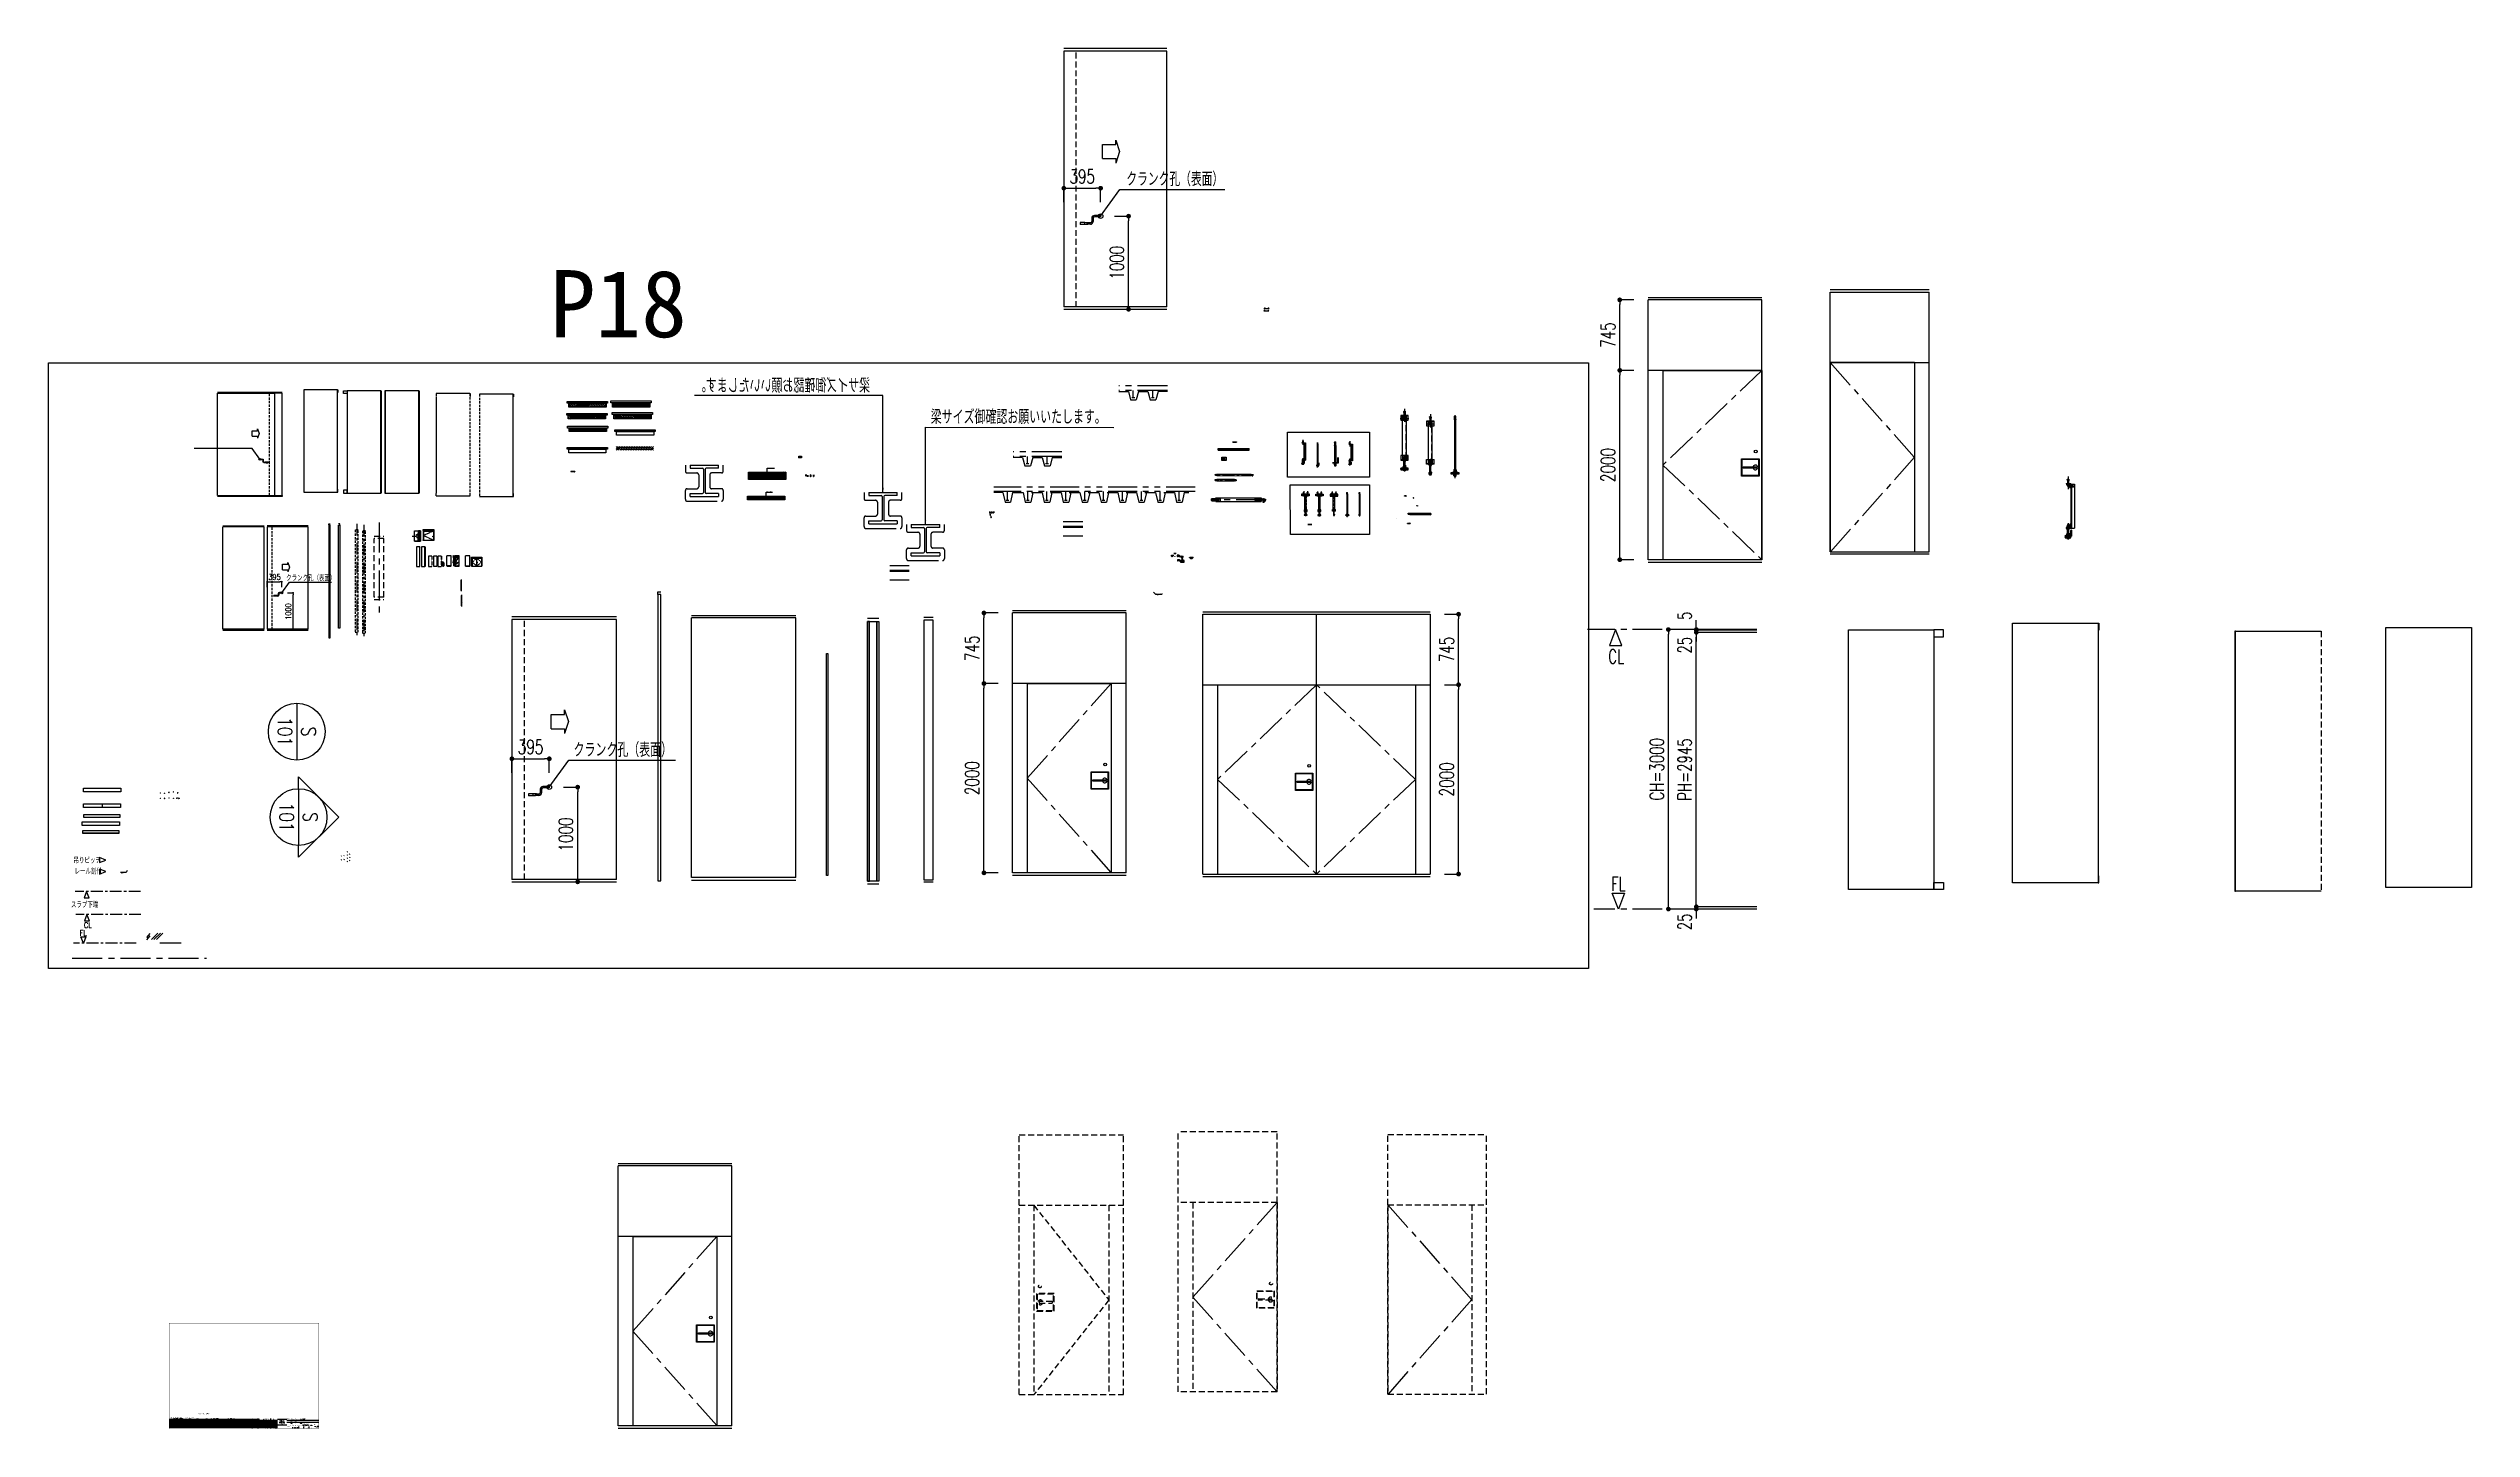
# Model space of a CAD drawing. Header units: millimetres. Extents: x -336714 to 313259, y -164504 to 205815.
import ezdxf
from ezdxf.enums import TextEntityAlignment as Align

# ---------------------------------------------------------------- set-up
doc = ezdxf.new("R2010")
doc.units = ezdxf.units.MM
doc.header["$LTSCALE"] = 10
doc.header["$PDMODE"] = 35
doc.header["$PDSIZE"] = 5
for name, pattern in [('CENTER', [50.8, 31.75, -6.35, 6.35, -6.35]), ('HIDDEN', [9.525, 6.35, -3.175]), ('PHANTOM', [63.5, 31.75, -6.35, 6.35, -6.35, 6.35, -6.35])]:
    doc.linetypes.add(name, pattern=pattern)
for name, color, linetype in [('_P18_文字', 3, 'Continuous'), ('_P18_製品', 4, 'Continuous'), ('_P18_製品寸法', 9, 'Continuous'), ('_グラスウール', 2, 'BATTING'), ('_ハッチング', 5, 'Continuous'), ('_別途', 6, 'PHANTOM'), ('_吊下地', 40, 'Continuous'), ('_図面枠', 7, 'Continuous'), ('_図面補足', 3, 'Continuous'), ('_基準', 1, 'CENTER'), ('_文字', 3, 'Continuous'), ('_汎用', 30, 'Continuous'), ('_矢視', 120, 'Continuous'), ('_製品', 4, 'Continuous'), ('_製品寸法', 9, 'Continuous'), ('_製品芯線', 1, 'CENTER'), ('_躯体', 8, 'Continuous'), ('POINT', 1, 'Continuous')]:
    doc.layers.add(name, color=color, linetype=linetype)
doc.layers.add('_ポイント', color=1, linetype='Continuous', plot=False)
doc.styles.add('OKAMURA', font='simplex8.shx', dxfattribs={"width": 0.7, "bigfont": 'BIGFONT.shx'})
doc.styles.add('OKAMURA-G', font='MS Gothic.ttf', dxfattribs={"width": 0.7})
doc.styles.get("Standard").update_dxf_attribs({"font": 'simplex8.shx', "bigfont": 'BIGFONT.shx'})
doc.linetypes.add('BATTING', pattern='A,0.00254,-2.54,[134,ltypeshp.shx,S=2.54,R=0,X=-2.54,Y=0],-5.08,[134,ltypeshp.shx,S=2.54,R=180,X=2.54,Y=0],-2.54', length=10.16254)
doc.dimstyles.new('OKAMURA-050', dxfattribs={"dimscale": 50, "dimtxt": 3, "dimasz": 1, "dimexe": 0, "dimexo": 3, "dimgap": 1, "dimtad": 1, "dimdec": 8, "dimdsep": 46, "dimtxsty": 'OKAMURA', "dimblk1": 'DOT', "dimblk2": 'DOT', "dimsah": 1, "dimcen": 0, "dimclrt": 3, "dimadec": 0, "dimazin": 0, "dimtfac": 1, "dimtdec": 8, "dimtix": 1, "dimtmove": 2, "dimatfit": 3, "dimfxl": 1, "dimtolj": 1, "dimarcsym": 0})
pattern_1 = [(45, (0, 0), (-67350, 67350), []), (45, (44900, 0), (-67350, 67350), [])]
pattern_2 = [(45, (258209.89, 5004.84), (-22.4506403, 22.4506403), [])]
pattern_3 = [(135, (256080.673, 4793.525), (-22.4506403, -22.4506403), [])]
pattern_4 = [(45, (0, 0), (-2.24506, 2.24506), [])]

# ---------------------------------------------------------------- blocks, each defined once
blk = doc.blocks.new('*U238')
at = {"layer": '_P18_製品'}
for p, q in [((0, 25), (0, 2770)), ((1104, 25), (1104, 2770))]:
    blk.add_line(p, q, dxfattribs=at)
for points in [[(0, 2795), (1104, 2795)], [(1104, 2770), (0, 2770)], [(1104, 25), (0, 25)], [(0, 0), (1104, 0)]]:
    blk.add_lwpolyline(points, dxfattribs=at)
blk = doc.blocks.new('A$C4DE83343')
at = {"color": 0, "linetype": 'ByBlock'}
for p, q in [((-91, 171), (-91, 218)), ((-69, 218), (-91, 218)), ((-90, 146), (-91, 171)), ((-91, 171), (-69, 171)), ((-90, 146), (-70, 146)), ((-88, 136), (-88, 146)), ((-71, 145), (-88, 145)), ((-88, 136), (-71, 136)), ((-87, 135), (-86, 136)), ((-87, 109), (-87, 135)), ((-87, 135), (-73, 135)), ((-85, 119), (-85, 136)), ((-85, 123), (-84, 122)), ((-85, 123), (-75, 123)), ((-75, 119), (-85, 119)), ((-85, 119), (-80, 116)), ((-84, 119), (-84, 136)), ((-76, 122), (-84, 122)), ((-75, 119), (-80, 116)), ((-76, 119), (-76, 136)), ((-75, 123), (-76, 122)), ((-75, 119), (-75, 136)), ((-73, 135), (-74, 136)), ((-73, 109), (-73, 135)), ((-71, 136), (-71, 146)), ((-70, 146), (-69, 171)), ((-69, 171), (-69, 218)), ((-21, 95), (-59, 95)), ((-21, 81), (-59, 81)), ((-10, 11), (-9, 12)), ((-10, 8), (-10, 11)), ((-9, 7), (-10, 8)), ((-7, 12), (-9, 12)), ((-9, 12), (-9, 7)), ((-7, 7), (-9, 7)), ((-7, 1), (-7, 67)), ((-6, 0), (-7, 1)), ((7, 1), (-7, 1)), ((6, 0), (7, 1)), ((7, 1), (7, 67)), ((7, 12), (9, 12)), ((7, 7), (9, 7)), ((9, 12), (9, 7)), ((10, 11), (9, 12)), ((9, 7), (10, 8)), ((10, 8), (10, 11)), ((-6, 0), (6, 0))]:
    blk.add_line(p, q, dxfattribs=at)
for radius in [1.5, 1]:
    blk.add_circle((0, 12), radius, dxfattribs=at)
for centre, radius, start, end in [((-80, 199), 22, 60.0002, 120), ((-59, 109), 28, 180, 270), ((-59, 109), 14, 180, 270), ((-21, 67), 28, 0, 90), ((-21, 67), 14, 0, 90)]:
    blk.add_arc(centre, radius, start, end, dxfattribs=at)
blk = doc.blocks.new('_DOT')
at = {"color": 0, "linetype": 'ByBlock'}
blk.add_line((-0.5, 0), (-1, 0), dxfattribs=at)
at = {"color": 0, "linetype": 'ByBlock', "const_width": 0.5}
blk.add_lwpolyline([(-0.25, 0, 1), (0.25, 0, 1)], format="xyb", close=True, dxfattribs=at)
blk = doc.blocks.new('*D251')
at = {"layer": '_P18_製品寸法', "color": 0, "lineweight": -2, "transparency": 16777216}
for p, q in [((0, 1150), (0, 1300)), ((50, 1300), (345, 1300)), ((395, 1150), (395, 1300))]:
    blk.add_line(p, q, dxfattribs=at)
at = {"layer": 'Defpoints', "color": 0, "transparency": 16777216}
for p in [(395, 1300), (0, 1000), (395, 1000)]:
    blk.add_point(p, dxfattribs=at)
at = {"layer": '_P18_製品寸法', "color": 0, "lineweight": -2, "transparency": 16777216, "xscale": 50, "yscale": 50, "zscale": 50, "rotation": 180}
blk.add_blockref('_DOT', (0, 1300), dxfattribs=at)
at = {"layer": '_P18_製品寸法', "color": 0, "lineweight": -2, "transparency": 16777216, "xscale": 50, "yscale": 50, "zscale": 50}
blk.add_blockref('_DOT', (395, 1300), dxfattribs=at)
at = {"layer": '_P18_製品寸法', "color": 3, "transparency": 16777216, "insert": (197.5, 1425), "char_height": 150, "attachment_point": 5, "style": 'OKAMURA'}
blk.add_mtext('\\A1;395', dxfattribs=at)
blk = doc.blocks.new('*D252')
at = {"layer": '_P18_製品寸法', "color": 0, "lineweight": -2, "transparency": 16777216}
for p, q in [((545, 1000), (695, 1000)), ((695, 50), (695, 950)), ((545, 0), (695, 0))]:
    blk.add_line(p, q, dxfattribs=at)
at = {"layer": 'Defpoints', "color": 0, "transparency": 16777216}
for p in [(395, 1000), (695, 1000), (395, 0)]:
    blk.add_point(p, dxfattribs=at)
at = {"layer": '_P18_製品寸法', "color": 0, "lineweight": -2, "transparency": 16777216, "xscale": 50, "yscale": 50, "zscale": 50}
for p, rotation in [((695, 1000), 90), ((695, 0), 270)]:
    blk.add_blockref('_DOT', p, dxfattribs=dict(at, rotation=rotation))
at = {"layer": '_P18_製品寸法', "color": 3, "transparency": 16777216, "insert": (570, 500), "char_height": 150, "attachment_point": 5, "rotation": 90, "style": 'OKAMURA'}
blk.add_mtext('\\A1;1000', dxfattribs=at)
blk = doc.blocks.new('*U242')
at = {"layer": '_P18_製品'}
blk.add_lwpolyline([(1000, 0), (0, 0), (0, 95), (1000, 95)], close=True, dxfattribs=at)
blk = doc.blocks.new('RAIL_SUPPORT_FRONT_VIEW')
at = {"layer": '_P18_製品'}
h = blk.add_hatch(dxfattribs=at)
h.set_pattern_fill('ANSI31', color=256, scale=10, style=0)
h.set_pattern_definition([(45, (-61.893, -3395.21), (-22.45064, 22.45064), [])])
h.paths.add_polyline_path([(0, 0), (0, 87), (1000, 87), (1000, 0)])
for points in [[(1041, 87), (-41, 87), (-41, 137), (1041, 137)], [(1000, 87), (1000, 0), (0, 0), (0, 87)]]:
    blk.add_lwpolyline(points, close=True, dxfattribs=at)
blk = doc.blocks.new('PARTITION_FLOOR')
for p, q in [((103, 172), (-69, 0)), ((172, 172), (0, 0)), ((241, 172), (69, 0))]:
    blk.add_line(p, q)
blk = doc.blocks.new('*U34')
blk.add_line((0, 0), (5682, 0))
blk = doc.blocks.new('LINE_FLOOR')
at = {"layer": '_P18_文字'}
blk.add_lwpolyline([(-1420, 0), (-1487, 170), (-1353, 170)], close=True, dxfattribs=at)
at = {"layer": '_P18_製品寸法', "color": 1, "linetype": 'CENTER'}
blk.add_line((0, 0), (-1684, 0), dxfattribs=at)
at = {"layer": '_P18_文字', "lineweight": 13, "style": 'OKAMURA', "width": 0.7}
blk.add_text('FL', height=150, dxfattribs=at).set_placement((-1420, 270), align=Align.MIDDLE)
blk = doc.blocks.new('LINE_CEILING')
at = {"layer": '_P18_文字'}
blk.add_lwpolyline([(-1450, 0), (-1517, -170), (-1382, -170)], close=True, dxfattribs=at)
at = {"layer": '_基準'}
blk.add_line((0, 0), (-1750, 0), dxfattribs=at)
at = {"layer": '_P18_文字', "lineweight": 13, "style": 'OKAMURA', "width": 0.7}
blk.add_text('CL', height=150, dxfattribs=at).set_placement((-1529, -364))
blk = doc.blocks.new('P_RAIL_LABEL')
at = {"layer": '_P18_文字'}
blk.add_lwpolyline([(0, 0), (-171, 67), (-171, -67)], close=True, dxfattribs=at)
at = {"layer": '_P18_文字', "lineweight": 13, "style": 'OKAMURA', "width": 0.7}
blk.add_text('レール割付', height=150, dxfattribs=at).set_placement((-842, -70))
blk = doc.blocks.new('P_ROD_LABEL')
at = {"layer": '_P18_文字'}
blk.add_lwpolyline([(0, 0), (-170, 67), (-170, -67)], close=True, dxfattribs=at)
at = {"layer": '_P18_文字', "lineweight": 13, "style": 'OKAMURA', "width": 0.7}
blk.add_text('吊りピッチ', height=150, dxfattribs=at).set_placement((-497, 0), align=Align.MIDDLE)
blk = doc.blocks.new('LINE_UP_FLOOR')
at = {"layer": '_P18_文字'}
blk.add_lwpolyline([(-1450, 0), (-1517, -170), (-1382, -170)], close=True, dxfattribs=at)
at = {"layer": '_基準'}
blk.add_line((0, 0), (-1750, 0), dxfattribs=at)
at = {"layer": '_P18_文字', "lineweight": 13, "style": 'OKAMURA', "width": 0.7}
blk.add_text('スラブ下端', height=150, dxfattribs=at).set_placement((-1868, -433))
blk = doc.blocks.new('P_WALL')
at = {"layer": '_躯体'}
for p, q in [((0, 63), (-95, -44)), ((0, 0), (-95, -107))]:
    blk.add_line(p, q, dxfattribs=at)
blk = doc.blocks.new('*U31')
blk.add_line((0, 25), (0, 25))
at = {"layer": '_P18_製品'}
for p, q in [((0, 25), (0, 0)), ((0, 0), (31, 0)), ((31, 0), (31, 25))]:
    blk.add_line(p, q, dxfattribs=at)
for points in [[(0, 3025), (0, 3055), (31, 3055)], [(31, 25), (31, 3025), (0, 3025), (0, 25)]]:
    blk.add_lwpolyline(points, dxfattribs=at)
blk = doc.blocks.new('*U32')
at = {"layer": '_P18_製品'}
for p, q in [((31, 2800), (0, 2800)), ((31, 2770), (31, 2800))]:
    blk.add_line(p, q, dxfattribs=at)
blk.add_lwpolyline([(31, 0), (0, 0), (0, 2770), (31, 2770)], close=True, dxfattribs=at)
blk = doc.blocks.new('*U50')
at = {"layer": '_P18_製品'}
for points in [[(1041, 95), (-41, 95), (-41, 145), (1041, 145)], [(1000, 95), (1000, 0), (0, 0), (0, 95)]]:
    blk.add_lwpolyline(points, close=True, dxfattribs=at)
blk = doc.blocks.new('*U243')
at = {"layer": '_P18_製品'}
blk.add_line((0, 95), (0, 0), dxfattribs=at)
blk.add_lwpolyline([(500, 0), (-500, 0), (-500, 95), (500, 95)], close=True, dxfattribs=at)
blk = doc.blocks.new('*U237')
at = {"layer": '_P18_製品'}
blk.add_lwpolyline([(1000, 0), (0, 0), (0, 95), (1000, 95)], close=True, dxfattribs=at)
blk = doc.blocks.new('PARTION_RAIL_TYPE_SIDE_VIEW')
at = {"color": 0, "linetype": 'ByBlock'}
for p, q in [((-10, 13), (-10, 6)), ((10, 6), (-10, 6)), ((7, 14), (-7, 14)), ((-5, 18), (-4, 19)), ((-5, 18), (-5, 16)), ((-5, 18), (-5, -1)), ((-5, 18), (5, 18)), ((-5, 13), (-5, 6)), ((3, 19), (-4, 19)), ((-4, -1), (-4, 18)), ((-4, 16), (-4, 18)), ((3, 19), (5, 18)), ((4, 18), (4, 16)), ((4, 18), (4, -1)), ((5, 18), (5, 16)), ((5, 18), (5, -1)), ((5, 13), (5, 6)), ((10, 13), (10, 6)), ((-13, -45), (-13, -54)), ((-12, -26), (-12, -22)), ((-5, -1), (-7, -2)), ((-7, -3), (-7, -2)), ((-5, -1), (5, -1)), ((-2, -1), (0, -2)), ((2, -1), (0, -2)), ((0, -3), (0, -2)), ((5, -1), (7, -2)), ((7, -3), (7, -2)), ((12, -26), (12, -22)), ((13, -45), (13, -54))]:
    blk.add_line(p, q, dxfattribs=at)
at = {"color": 1, "linetype": 'ByBlock', "lineweight": 15}
blk.add_line((0, -82), (0, 30), dxfattribs=at)
at = {"color": 0, "linetype": 'ByBlock', "lineweight": 15}
for p, q in [((-43, -87), (-43, -87)), ((-30, -22), (-30, -47)), ((-30, -51), (-30, -73)), ((-30, -78), (-16, -78)), ((-30, -84), (-30, -78)), ((-16, -84), (-30, -84)), ((-15, -48), (-29, -48)), ((-15, -50), (-29, -50)), ((-29, -74), (-14, -74)), ((-19, -18), (-28, -20)), ((-19, -18), (19, -18)), ((-16, -78), (-16, -84)), ((-14, -48), (-14, -50)), ((-13, -77), (-13, -75)), ((-12, -81), (-13, -82)), ((-13, -82), (-13, -83)), ((-13, -83), (-12, -84)), ((-11, -21), (-12, -22)), ((0, -22), (-12, -22)), ((-11, -77), (-12, -77)), ((-10, -81), (-12, -81)), ((-12, -84), (-10, -84)), ((0, -21), (-11, -21)), ((-10, -78), (-10, -81)), ((-10, -87), (-10, -84)), ((-8, -74), (-8, -79)), ((-8, -79), (0, -79)), ((-8, -79), (-8, -79)), ((8, -79), (-8, -79)), ((-6, -101), (-6, -79)), ((10, -21), (0, -21)), ((12, -22), (0, -22)), ((8, -79), (0, -79)), ((6, -101), (6, -79)), ((8, -74), (8, -79)), ((8, -79), (8, -79)), ((10, -21), (12, -22)), ((10, -77), (16, -77)), ((10, -78), (10, -81)), ((10, -81), (12, -81)), ((10, -84), (10, -87)), ((12, -84), (10, -84)), ((12, -81), (13, -82)), ((13, -83), (12, -84)), ((13, -82), (13, -83)), ((14, -49), (14, -50)), ((15, -50), (28, -50)), ((16, -84), (16, -78)), ((28, -84), (16, -84)), ((17, -46), (28, -45)), ((19, -18), (28, -20)), ((30, -22), (30, -43)), ((30, -53), (30, -82))]:
    blk.add_line(p, q, dxfattribs=at)
at = {"color": 0, "linetype": 'ByBlock', "lineweight": 30}
for p, q in [((-25, -26), (-25, -43)), ((-25, -26), (25, -26)), ((-25, -54), (-25, -72)), ((-25, -54), (25, -54)), ((-23, -45), (23, -45)), ((-23, -74), (23, -74)), ((25, -43), (25, -26)), ((25, -72), (25, -54))]:
    blk.add_line(p, q, dxfattribs=at)
at = {"color": 0, "linetype": 'ByBlock', "lineweight": 15}
for points in [[(-33, -84), (-33, -16, -0.4142136), (-32, -15), (-31, -15, 0.4149988), (-30, -14), (-30, 0, -0.4142136), (-29, 0), (-20, 0), (-20, -3), (-26, -3, 0.4142136), (-26, -4), (-26, -14, 0.4142136), (-25, -15), (0, -15), (0, -15), (0, -15), (25, -15, 0.4142136), (26, -14), (26, -4, 0.4142136), (26, -3), (20, -3), (20, 0), (29, 0, -0.4142136), (30, 0), (30, -14, 0.4149988), (31, -15), (32, -15, -0.4142136), (33, -16), (33, -84)], [(-11, -87), (-11, -87, -0.226384), (-12, -87), (-12, -87, 0.4772256), (-12, -87), (-12, -87, -0.4772256), (-13, -87), (-13, -87, 0.4772256), (-13, -87), (-13, -87, -0.4772256), (-14, -87), (-14, -87, 0.4772256), (-14, -87), (-14, -87, -0.4772256), (-15, -87), (-15, -87, 0.4772256), (-15, -87), (-15, -87, -0.4772256), (-16, -87), (-16, -87, 0.4772256), (-16, -87), (-16, -87, -0.4772256), (-17, -87), (-17, -87, 0.4772256), (-17, -87), (-17, -87, -0.4772256), (-18, -87), (-18, -87, 0.4772256), (-18, -87), (-18, -87, -0.4772256), (-19, -87), (-19, -87, 0.4772256), (-19, -87), (-19, -87, -0.4772256), (-20, -87), (-20, -87, 0.4772256), (-20, -87), (-20, -87, -0.4772256), (-21, -87), (-21, -87, 0.4772256), (-21, -87), (-21, -87, -0.4772256), (-22, -87), (-22, -87, 0.4772256), (-22, -87), (-22, -87, -0.4772256), (-23, -87), (-23, -87, 0.4772256), (-23, -87), (-23, -87, -0.4772256), (-24, -87), (-24, -87, 0.4772256), (-24, -87), (-24, -87, -0.4772256), (-25, -87), (-25, -87, 0.4772256), (-25, -87), (-25, -87, -0.4772256), (-26, -87), (-26, -87, 0.4772256), (-26, -87), (-26, -87, -0.4772256), (-27, -87), (-27, -87, 0.4772256), (-27, -87), (-27, -87, -0.4772256), (-28, -87), (-28, -87, 0.4772256), (-28, -87), (-28, -87, -0.4772256), (-29, -87), (-29, -87, 0.4772256), (-29, -87), (-29, -87, -0.4772256), (-30, -87), (-30, -87, 0.4772256), (-30, -87), (-30, -87, -0.4772256), (-31, -87), (-31, -87, 0.4772256), (-31, -87), (-31, -87, -0.4772256), (-32, -87), (-32, -87, 0.4772256), (-32, -87), (-32, -87, -0.4772256), (-33, -87), (-33, -87, 0.4772256), (-33, -87), (-33, -87, -0.4772256), (-34, -87), (-34, -87, 0.4772256), (-34, -87), (-34, -87, -0.4772256), (-35, -87), (-35, -87, 0.4772256), (-35, -87), (-35, -87, -0.4772256), (-36, -87), (-36, -87, 0.4772256), (-36, -87), (-36, -87, -0.4772256), (-37, -87), (-37, -87, 0.4772256), (-37, -87), (-37, -87, -0.4772256), (-38, -87), (-38, -87, 0.4772256), (-38, -87), (-38, -87, -0.4772256), (-39, -87), (-39, -87, 0.4772256), (-39, -87), (-39, -87, -0.4772256), (-40, -87), (-40, -87, 0.4772256), (-40, -87), (-40, -87, -0.4772256), (-41, -87), (-41, -87, 0.4772256), (-41, -87), (-41, -87, -0.4772256), (-42, -87), (-42, -87, 0.4772256), (-42, -87), (-42, -87, -0.4772256), (-43, -87), (-43, -87, 0.4772256), (-43, -87), (-43, -87, -0.226384), (-43, -87), (-45, -87, -0.4142136), (-45, -87), (-45, -82, -0.4142136), (-45, -82), (-43, -82, -0.4142136), (-42, -82), (-42, -85), (-34, -85, 0.4142136), (-33, -84)], [(10, -87), (11, -87, 0.226384), (12, -87), (12, -87, -0.4772256), (12, -87), (12, -87, 0.4772256), (13, -87), (13, -87, -0.4772256), (13, -87), (13, -87, 0.4772256), (14, -87), (14, -87, -0.4772256), (14, -87), (14, -87, 0.4772256), (15, -87), (15, -87, -0.4772256), (15, -87), (15, -87, 0.4772256), (16, -87), (16, -87, -0.4772256), (16, -87), (16, -87, 0.4772256), (17, -87), (17, -87, -0.4772256), (17, -87), (17, -87, 0.4772256), (18, -87), (18, -87, -0.4772256), (18, -87), (18, -87, 0.4772256), (19, -87), (19, -87, -0.4772256), (19, -87), (19, -87, 0.4772256), (20, -87), (20, -87, -0.4772256), (20, -87), (20, -87, 0.4772256), (21, -87), (21, -87, -0.4772256), (21, -87), (21, -87, 0.4772256), (22, -87), (22, -87, -0.4772256), (22, -87), (22, -87, 0.4772256), (23, -87), (23, -87, -0.4772256), (23, -87), (23, -87, 0.4772256), (24, -87), (24, -87, -0.4772256), (24, -87), (24, -87, 0.4772256), (25, -87), (25, -87, -0.4772256), (25, -87), (25, -87, 0.4772256), (26, -87), (26, -87, -0.4772256), (26, -87), (26, -87, 0.4772256), (27, -87), (27, -87, -0.4772256), (27, -87), (27, -87, 0.4772256), (28, -87), (28, -87, -0.4772256), (28, -87), (28, -87, 0.4772256), (29, -87), (29, -87, -0.4772256), (29, -87), (29, -87, 0.4772256), (30, -87), (30, -87, -0.4772256), (30, -87), (30, -87, 0.4772256), (31, -87), (31, -87, -0.4772256), (31, -87), (31, -87, 0.4772256), (32, -87), (32, -87, -0.4772256), (32, -87), (32, -87, 0.4772256), (33, -87), (33, -87, -0.4772256), (33, -87), (33, -87, 0.4772256), (34, -87), (34, -87, -0.4772256), (34, -87), (34, -87, 0.4772256), (35, -87), (35, -87, -0.4772256), (35, -87), (35, -87, 0.4772256), (36, -87), (36, -87, -0.4772256), (36, -87), (36, -87, 0.4772256), (37, -87), (37, -87, -0.4772256), (37, -87), (37, -87, 0.4772256), (38, -87), (38, -87, -0.4772256), (38, -87), (38, -87, 0.4772256), (39, -87), (39, -87, -0.4772256), (39, -87), (39, -87, 0.4772256), (40, -87), (40, -87, -0.4772256), (40, -87), (40, -87, 0.4772256), (41, -87), (41, -87, -0.4772256), (41, -87), (41, -87, 0.4772256), (42, -87), (42, -87, -0.4772256), (42, -87), (42, -87, 0.4772256), (43, -87), (43, -87, -0.4772256), (43, -87), (43, -87, 0.226384), (43, -87), (45, -87, 0.4142136), (45, -87), (45, -82, 0.4142136), (45, -82), (43, -82, 0.4142136), (42, -82), (42, -85), (34, -85, -0.4142136), (33, -84)]]:
    blk.add_lwpolyline(points, format="xyb", dxfattribs=at)
at = {"color": 0, "linetype": 'ByBlock'}
blk.add_lwpolyline([(-24, -9), (-24, -3), (24, -3), (24, -9)], close=True, dxfattribs=at)
for centre, radius, start, end in [((-7, 11), 2.83, 29.817219, 149.826916), ((0, 5), 9.21, 57.79351, 122.206512), ((7, 11), 2.83, 29.995131, 150.004827), ((0, 1), 14.6, 221.11209, 318.88791)]:
    blk.add_arc(centre, radius, start, end, dxfattribs=at)
at = {"color": 0, "linetype": 'ByBlock', "lineweight": 15}
for centre, radius, start, end in [((-43, -87), 0.2, 38.97666, 141.02334), ((-28, -22), 2, 98.8, 180), ((-29, -47), 0.5, 180, 270), ((-29, -51), 0.5, 90, 180), ((-29, -73), 0.5, 180, 267), ((-15, -48), 0.5, 0, 90), ((-15, -50), 0.5, 270, 0), ((-14, -75), 1, 0, 87), ((-12, -77), 0.5, 180, 270), ((-11, -78), 0.5, 360, 90), ((-10, -81), 0.229, 240, 360), ((-10, -84), 0.229, 0, 120), ((-11, -87), 0.5, 270, 0), ((10, -78), 0.5, 90, 180), ((10, -81), 0.229, 180, 300), ((10, -84), 0.229, 60, 180), ((10, -87), 0.5, 180, 270), ((17, -49), 3, 93, 180), ((15, -50), 0.5, 180, 270), ((16, -78), 0.5, 0, 90), ((28, -22), 2, 0, 81.2), ((28, -43), 2, 273, 0), ((28, -53), 2, 360, 90), ((28, -82), 2, 270, 360)]:
    blk.add_arc(centre, radius, start, end, dxfattribs=at)
at = {"color": 0, "linetype": 'ByBlock', "lineweight": 30}
for centre, start, end in [((-23, -43), 180, 270), ((-23, -72), 180, 270), ((23, -43), 270, 0), ((23, -72), 270, 0)]:
    blk.add_arc(centre, 2, start, end, dxfattribs=at)
at = {"color": 1, "linetype": 'ByBlock', "lineweight": 15}
for p in [(0, 0), (0, -82)]:
    blk.add_point(p, dxfattribs=at)
blk = doc.blocks.new('*U245')
at = {"layer": '_P18_文字'}
blk.add_lwpolyline([(1135, 1000), (929, 1286), (-624, 1286)], dxfattribs=at)
at = {"layer": '_P18_製品'}
for p, q in [((0, 2800), (1734, 2800)), ((0, 25), (0, 2770)), ((0, 25), (0, 2770)), ((934, 1617), (934, 1767)), ((934, 1767), (1075, 1767)), ((934, 1617), (1075, 1617)), ((1075, 1817), (1114, 1692)), ((1075, 1767), (1075, 1817)), ((1075, 1767), (1075, 1817)), ((1114, 1692), (1075, 1567)), ((1075, 1617), (1075, 1567)), ((1734, 0), (0, 0)), ((1734, 25), (1734, 0))]:
    blk.add_line(p, q, dxfattribs=at)
at = {"layer": '_P18_製品', "linetype": 'HIDDEN'}
blk.add_line((1397, 25), (1397, 2770), dxfattribs=at)
at = {"layer": '_P18_製品'}
for points in [[(0, 2770), (1530, 2770)], [(0, 25), (1630, 25)]]:
    blk.add_lwpolyline(points, dxfattribs=at)
blk.add_lwpolyline([(1734, 2770), (1530, 2770), (1530, 25), (1734, 25)], close=True, dxfattribs=at)
blk.add_circle((1135, 1000), 25, dxfattribs=at)
at = {"layer": '_P18_製品', "xscale": -1, "rotation": 270}
blk.add_blockref('A$C4DE83343', (1135, 1000), dxfattribs=at)
blk = doc.blocks.new('*U41')
at = {"layer": '_P18_製品'}
for points in [[(-101, 2745), (0, 2745), (0, 2670), (-101, 2670)], [(0, 0), (904, 0), (904, 2745), (0, 2745)], [(-101, 0), (0, 0), (0, 75), (-101, 75)]]:
    blk.add_lwpolyline(points, close=True, dxfattribs=at)
blk.add_lwpolyline([(904, 2745), (911, 2745), (911, 0), (904, 0)], dxfattribs=at)
blk = doc.blocks.new('PARTITION_P18_TE_IN_ROOM_FRONT_VIEW')
at = {"layer": '_P18_製品'}
for points in [[(0, 2745), (-7, 2745), (-7, 0), (0, 0)], [(904, 2745), (911, 2745), (911, 0), (904, 0)]]:
    blk.add_lwpolyline(points, dxfattribs=at)
blk.add_lwpolyline([(0, 0), (904, 0), (904, 2745), (0, 2745)], close=True, dxfattribs=at)
blk = doc.blocks.new('*U43')
blk.add_line((0, 6), (984, 6))
blk.add_lwpolyline([(0, 0), (984, 0), (984, 65), (0, 65)], close=True)
blk = doc.blocks.new('P_MAIN_RAIL')
at = {"layer": '_製品', "color": 5, "linetype": 'HIDDEN'}
blk.add_lwpolyline([(-41, 0), (41, 0), (41, 2745), (-41, 2745)], close=True, dxfattribs=at)
at = {"layer": '_製品芯線'}
blk.add_line((0, 2910), (0, -123), dxfattribs=at)
blk = doc.blocks.new('*U53')
at = {"layer": '_P18_製品'}
blk.add_lwpolyline([(0, 0), (904, 0), (904, 2745), (0, 2745)], close=True, dxfattribs=at)
for points in [[(904, 2745), (911, 2745), (911, 2670), (904, 2670)], [(904, 0), (911, 0), (911, 75), (904, 75)]]:
    blk.add_lwpolyline(points, dxfattribs=at)
blk = doc.blocks.new('PARTITION_RAIL_SUPPORT_FRONT_VIEW')
at = {"layer": '_P18_製品'}
for points in [[(1041, 95), (-41, 95), (-41, 145), (1041, 145)], [(1000, 95), (1000, 0), (0, 0), (0, 95)]]:
    blk.add_lwpolyline(points, close=True, dxfattribs=at)
blk = doc.blocks.new('P_HATCH')
at = {"layer": '_ハッチング'}
h = blk.add_hatch(dxfattribs=at)
h.set_pattern_fill('ANSI31', color=4, scale=10)
h.paths.add_polyline_path([(1000, 95), (1000, 0), (0, 0), (0, 95)])
blk = doc.blocks.new('*U44')
blk.add_line((0, 6), (984, 6))
blk.add_lwpolyline([(0, 0), (984, 0), (984, 65), (0, 65)], close=True)
blk = doc.blocks.new('P_MAIN_RAIL_80.6')
at = {"layer": '_製品', "color": 5, "linetype": 'HIDDEN'}
blk.add_lwpolyline([(-40, 0), (40, 0), (40, 2745), (-40, 2745)], close=True, dxfattribs=at)
at = {"layer": '_製品芯線'}
blk.add_line((0, 2910), (0, -123), dxfattribs=at)
blk = doc.blocks.new('*U266')
at = {"color": 1, "linetype": 'ByBlock', "lineweight": 15}
blk.add_line((0, -90), (0, 30), dxfattribs=at)
at = {"color": 0, "linetype": 'ByBlock', "lineweight": 15}
for points in [[(-5, 13, 0.5774067), (-10, 13)], [(5, 13, 0.2886966), (-5, 13)], [(10, 13, 0.5774067), (5, 13)], [(-38, -95), (-38, -95), (-39, -95, -0.4772256), (-39, -95), (-40, -95), (-40, -95, -0.4772256), (-40, -95), (-40, -95), (-41, -95, -0.4772256), (-41, -95), (-42, -95), (-42, -95, -0.4772256), (-42, -95), (-42, -95), (-43, -95, -0.4772256), (-43, -95), (-44, -95), (-44, -95, -0.4772256), (-44, -95), (-44, -95), (-45, -95, -0.4772256), (-45, -95), (-45, -95), (-46, -95, -0.4772256), (-46, -95), (-46, -95), (-47, -95, -0.4772256), (-47, -95), (-48, -95), (-48, -95, -0.4772256), (-48, -95), (-48, -95), (-49, -95, -0.4772256), (-49, -95), (-50, -95), (-50, -95, -0.4772256), (-50, -95), (-50, -95), (-51, -95, -0.4772256), (-51, -95), (-52, -95), (-52, -95, -0.4772256), (-52, -95), (-52, -95), (-53, -95, -0.4772256), (-53, -95), (-54, -95), (-54, -95, -0.226384), (-54, -95), (-55, -95, -0.4142136), (-55, -95), (-55, -90, -0.4142136), (-55, -90), (-53, -90, -0.4142136), (-52, -90), (-52, -93), (-41, -93, 0.4142136), (-40, -92), (-40, -17, -0.4142136), (-39, -16), (-34, -16, 0.4142136), (-32, -15), (-32, 0, -0.4142136), (-32, 0), (-18, 0), (-18, -4), (-25, -4, 0.4142136), (-26, -5), (-26, -15, 0.4142136), (-25, -16), (0, -16), (0, -16), (0, -16), (25, -16, 0.4142136), (26, -15), (26, -5, 0.4142136), (25, -4), (18, -4), (18, 0), (32, 0, -0.4142136), (32, 0), (32, -15, 0.4142136), (34, -16), (39, -16, -0.4142136), (40, -17), (40, -93), (52, -93), (52, -90, -0.4142136), (53, -90), (55, -90, -0.4142136), (55, -90), (55, -95, -0.4142136), (55, -95), (54, -95, -0.226384), (54, -95), (54, -95), (53, -95, -0.4772256), (53, -95), (52, -95), (52, -95, -0.4772256), (52, -95), (52, -95), (51, -95, -0.4772256), (51, -95), (50, -95), (50, -95, -0.4772256), (50, -95), (50, -95), (49, -95, -0.4772256), (49, -95), (48, -95), (48, -95, -0.4772256), (48, -95), (48, -95), (47, -95, -0.4772256), (47, -95), (46, -95), (46, -95, -0.4772256), (46, -95), (46, -95), (45, -95, -0.4772256), (45, -95), (44, -95), (44, -95, -0.4772256), (44, -95), (44, -95), (43, -95, -0.4772256), (43, -95), (42, -95), (42, -95, -0.4772256), (42, -95), (42, -95), (41, -95, -0.4772256), (41, -95), (40, -95), (40, -95, -0.4772256), (40, -95), (40, -95), (39, -95, -0.4772256), (39, -95), (38, -95), (38, -95, -0.4772256), (38, -95)], [(-37, -95), (-38, -95), (-38, -95, -0.4772256), (-38, -95)], [(-36, -95), (-36, -95), (-37, -95, -0.4772256), (-37, -95)], [(-35, -95), (-36, -95), (-36, -95, -0.4772256), (-36, -95)], [(-34, -95), (-34, -95), (-35, -95, -0.4772256), (-35, -95)], [(-10, -89, 0.5773503), (-10, -88), (-10, -85, 0.383864), (-10, -85), (-34, -82), (-34, -67), (-34, -66), (-34, -57, -0.4142136), (-32, -55), (-16, -55, 0.4142136), (-15, -54), (-15, -52, 0.4142136), (-16, -52), (-32, -52, -0.4142136), (-34, -50), (-34, -46), (-34, -45), (-34, -35), (-34, -34), (-34, -24, -0.3699112), (-33, -22), (-22, -20), (22, -20), (33, -22, -0.3699112), (34, -24), (34, -34), (34, -35), (34, -45), (34, -46), (34, -47, -0.383864), (33, -49), (19, -51, 0.383864), (15, -55), (15, -57, 0.4142136), (16, -57), (32, -57, -0.4142136), (34, -59), (34, -66), (34, -67), (34, -78), (36, -80), (36, -91, -0.4142136), (35, -92), (18, -92), (18, -86, 0.4142136), (16, -85), (10, -85, 0.4142136), (10, -86), (10, -88, 0.5773503), (10, -89), (12, -88), (14, -89), (14, -91), (12, -92), (10, -91)], [(-33, -95), (-34, -95), (-34, -95, -0.4772256), (-34, -95)], [(-32, -95), (-32, -95), (-33, -95, -0.4772256), (-33, -95)], [(-32, -32), (-32, -47, 0.4142136), (-30, -49), (0, -49), (30, -49, 0.4142136), (32, -47), (32, -32)], [(-31, -95), (-32, -95), (-32, -95, -0.4772256), (-32, -95)], [(-30, -95), (-30, -95), (-31, -95, -0.4772256), (-31, -95)], [(-29, -95), (-30, -95), (-30, -95, -0.4772256), (-30, -95)], [(-28, -95), (-28, -95), (-29, -95, -0.4772256), (-29, -95)], [(-27, -95), (-28, -95), (-28, -95, -0.4772256), (-28, -95)], [(-26, -95), (-26, -95), (-27, -95, -0.4772256), (-27, -95)], [(-25, -95), (-26, -95), (-26, -95, -0.4772256), (-26, -95)], [(-24, -95), (-24, -95), (-25, -95, -0.4772256), (-25, -95)], [(-23, -95), (-24, -95), (-24, -95, -0.4772256), (-24, -95)], [(-22, -95), (-22, -95), (-23, -95, -0.4772256), (-23, -95)], [(-21, -95), (-22, -95), (-22, -95, -0.4772256), (-22, -95)], [(-20, -95), (-20, -95), (-21, -95, -0.4772256), (-21, -95)], [(-19, -95), (-20, -95), (-20, -95, -0.4772256), (-20, -95)], [(-18, -95), (-18, -95), (-19, -95, -0.4772256), (-19, -95)], [(-17, -95), (-18, -95), (-18, -95, -0.4772256), (-18, -95)], [(-16, -95), (-16, -95), (-17, -95, -0.4772256), (-17, -95)], [(-15, -95), (-16, -95), (-16, -95, -0.4772256), (-16, -95)], [(-14, -95), (-14, -95), (-15, -95, -0.4772256), (-15, -95)], [(-12, -95, 0.226384), (-12, -95), (-10, -95, 0.4142136), (-10, -95), (-10, -92, 0.5773503), (-10, -91), (-12, -92), (-14, -91), (-14, -89), (-12, -88), (-10, -89)], [(-13, -95), (-14, -95), (-14, -95, -0.4772256), (-14, -95)], [(-12, -95), (-12, -95), (-13, -95, -0.4772256), (-13, -95)], [(-11, -10, 0.4545455), (11, -10)], [(-6, -100, -0.1164338), (-6, -100), (-6, -88)], [(-6, -102, 0.1164338), (-6, -101)], [(6, -100, 0.1164338), (6, -100), (6, -88)], [(6, -101, 0.1164338), (6, -102)], [(10, -91, 0.5773503), (10, -92), (10, -95, 0.4142136), (10, -95), (12, -95, 0.226384), (12, -95), (12, -95), (13, -95)], [(13, -95, 0.4772256), (13, -95), (14, -95), (14, -95)], [(14, -95, 0.4772256), (14, -95), (14, -95), (15, -95)], [(15, -95, 0.4772256), (15, -95), (16, -95), (16, -95)], [(16, -95, 0.4772256), (16, -95), (16, -95), (17, -95)], [(17, -95, 0.4772256), (17, -95), (18, -95), (18, -95)], [(18, -95, 0.4772256), (18, -95), (18, -95), (19, -95)], [(19, -95, 0.4772256), (19, -95), (20, -95), (20, -95)], [(20, -95, 0.4772256), (20, -95), (20, -95), (21, -95)], [(21, -95, 0.4772256), (21, -95), (22, -95), (22, -95)], [(22, -95, 0.4772256), (22, -95), (22, -95), (23, -95)], [(23, -95, 0.4772256), (23, -95), (24, -95), (24, -95)], [(24, -95, 0.4772256), (24, -95), (24, -95), (25, -95)], [(25, -95, 0.4772256), (25, -95), (26, -95), (26, -95)], [(26, -95, 0.4772256), (26, -95), (26, -95), (27, -95)], [(27, -95, 0.4772256), (27, -95), (28, -95), (28, -95)], [(28, -95, 0.4772256), (28, -95), (28, -95), (29, -95)], [(29, -95, 0.4772256), (29, -95), (30, -95), (30, -95)], [(30, -95, 0.4772256), (30, -95), (30, -95), (31, -95)], [(31, -95, 0.4772256), (31, -95), (32, -95), (32, -95)], [(32, -95, 0.4772256), (32, -95), (32, -95), (33, -95)], [(33, -95, 0.4772256), (33, -95), (34, -95), (34, -95)], [(34, -95, 0.4772256), (34, -95), (34, -95), (35, -95)], [(35, -95, 0.4772256), (35, -95), (36, -95), (36, -95)], [(36, -95, 0.4772256), (36, -95), (36, -95), (37, -95)], [(37, -95, 0.4772256), (37, -95), (38, -95), (38, -95)]]:
    blk.add_lwpolyline(points, format="xyb", dxfattribs=at)
for points in [[(10, 13), (10, 6), (-10, 6), (-10, 13)], [(7, 14), (-7, 14)], [(4, 14), (4, 20), (-4, 20), (-5, 18), (5, 18), (5, 14)], [(-5, 18), (-5, 14)], [(-5, 13), (-5, 6)], [(-5, 6), (-5, -2), (5, -2), (7, -3), (7, -4)], [(-4, 14), (-4, 20)], [(-4, -2), (-4, 6)], [(4, 20), (5, 18)], [(4, 6), (4, -2)], [(5, 13), (5, 6)], [(5, 6), (5, -2)], [(32, -66), (26, -64), (0, -64), (-26, -64), (-32, -66)], [(14, -49), (14, -62), (-14, -62), (-14, -49)], [(-12, -24), (-10, -22), (10, -22), (12, -24)], [(-12, -30), (-12, -24), (12, -24), (12, -30)], [(12, -64), (12, -62), (0, -62), (-12, -62), (-12, -64)], [(-8, -83), (-8, -87), (8, -87), (8, -88), (0, -88), (-8, -88), (-8, -87)], [(-5, -2), (-7, -3), (-7, -4)], [(-6, -100), (6, -100)], [(-6, -100), (-6, -101)], [(-6, -109), (-6, -101)], [(-6, -101), (6, -101)], [(-2, -2), (0, -3), (2, -2)], [(0, -4), (0, -3)], [(6, -100), (6, -101)], [(6, -109), (6, -101)], [(8, -83), (8, -87)]]:
    blk.add_lwpolyline(points, dxfattribs=at)
for points in [[(-18, -87), (-18, -92), (-34, -92), (-34, -87)], [(0, -32), (-32, -32), (-26, -30), (0, -30), (26, -30), (32, -32)], [(-24, -10), (-24, -4), (24, -4), (24, -10)]]:
    blk.add_lwpolyline(points, close=True, dxfattribs=at)
blk.add_lwpolyline([(0, -83), (-30, -83, -0.4142136), (-32, -81), (-32, -66), (0, -66), (32, -66), (32, -81, -0.4142136), (30, -83)], format="xyb", close=True, dxfattribs=at)
at = {"color": 1, "linetype": 'ByBlock', "lineweight": 15}
for p in [(0, 0), (0, -90)]:
    blk.add_point(p, dxfattribs=at)
blk = doc.blocks.new('*U267')
at = {"color": 0, "linetype": 'ByBlock'}
for p, q in [((-10, 13), (-10, 6)), ((10, 6), (-10, 6)), ((7, 14), (-7, 14)), ((-5, 18), (-4, 19)), ((-5, 18), (-5, 16)), ((-5, 18), (-5, -1)), ((-5, 18), (5, 18)), ((-5, 13), (-5, 6)), ((3, 19), (-4, 19)), ((-4, -1), (-4, 18)), ((-4, 16), (-4, 18)), ((3, 19), (5, 18)), ((4, 18), (4, 16)), ((4, 18), (4, -1)), ((5, 18), (5, 16)), ((5, 18), (5, -1)), ((5, 13), (5, 6)), ((10, 13), (10, 6)), ((-13, -45), (-13, -54)), ((-12, -26), (-12, -22)), ((-5, -1), (-7, -2)), ((-7, -3), (-7, -2)), ((-5, -1), (5, -1)), ((-2, -1), (0, -2)), ((2, -1), (0, -2)), ((0, -3), (0, -2)), ((5, -1), (7, -2)), ((7, -3), (7, -2)), ((12, -26), (12, -22)), ((13, -45), (13, -54))]:
    blk.add_line(p, q, dxfattribs=at)
at = {"color": 1, "linetype": 'ByBlock', "lineweight": 15}
blk.add_line((0, -82), (0, 30), dxfattribs=at)
at = {"color": 0, "linetype": 'ByBlock', "lineweight": 15}
for p, q in [((-43, -87), (-43, -87)), ((-30, -22), (-30, -47)), ((-30, -51), (-30, -73)), ((-30, -78), (-16, -78)), ((-30, -84), (-30, -78)), ((-16, -84), (-30, -84)), ((-15, -48), (-29, -48)), ((-15, -50), (-29, -50)), ((-29, -74), (-14, -74)), ((-19, -18), (-28, -20)), ((-19, -18), (19, -18)), ((-16, -78), (-16, -84)), ((-14, -48), (-14, -50)), ((-13, -77), (-13, -75)), ((-12, -81), (-13, -82)), ((-13, -82), (-13, -83)), ((-13, -83), (-12, -84)), ((-11, -21), (-12, -22)), ((0, -22), (-12, -22)), ((-11, -77), (-12, -77)), ((-10, -81), (-12, -81)), ((-12, -84), (-10, -84)), ((0, -21), (-11, -21)), ((-10, -78), (-10, -81)), ((-10, -87), (-10, -84)), ((-8, -74), (-8, -79)), ((-8, -79), (0, -79)), ((-8, -79), (-8, -79)), ((8, -79), (-8, -79)), ((-6, -101), (-6, -79)), ((10, -21), (0, -21)), ((12, -22), (0, -22)), ((8, -79), (0, -79)), ((6, -101), (6, -79)), ((8, -74), (8, -79)), ((8, -79), (8, -79)), ((10, -21), (12, -22)), ((10, -77), (16, -77)), ((10, -78), (10, -81)), ((10, -81), (12, -81)), ((10, -84), (10, -87)), ((12, -84), (10, -84)), ((12, -81), (13, -82)), ((13, -83), (12, -84)), ((13, -82), (13, -83)), ((14, -49), (14, -50)), ((15, -50), (28, -50)), ((16, -84), (16, -78)), ((28, -84), (16, -84)), ((17, -46), (28, -45)), ((19, -18), (28, -20)), ((30, -22), (30, -43)), ((30, -53), (30, -82))]:
    blk.add_line(p, q, dxfattribs=at)
at = {"color": 0, "linetype": 'ByBlock', "lineweight": 30}
for p, q in [((-25, -26), (-25, -43)), ((-25, -26), (25, -26)), ((-25, -54), (-25, -72)), ((-25, -54), (25, -54)), ((-23, -45), (23, -45)), ((-23, -74), (23, -74)), ((25, -43), (25, -26)), ((25, -72), (25, -54))]:
    blk.add_line(p, q, dxfattribs=at)
at = {"color": 0, "linetype": 'ByBlock', "lineweight": 15}
for points in [[(-33, -84), (-33, -16, -0.4142136), (-32, -15), (-31, -15, 0.4149988), (-30, -14), (-30, 0, -0.4142136), (-29, 0), (-20, 0), (-20, -3), (-26, -3, 0.4142136), (-26, -4), (-26, -14, 0.4142136), (-25, -15), (0, -15), (0, -15), (0, -15), (25, -15, 0.4142136), (26, -14), (26, -4, 0.4142136), (26, -3), (20, -3), (20, 0), (29, 0, -0.4142136), (30, 0), (30, -14, 0.4149988), (31, -15), (32, -15, -0.4142136), (33, -16), (33, -84)], [(-11, -87), (-11, -87, -0.226384), (-12, -87), (-12, -87, 0.4772256), (-12, -87), (-12, -87, -0.4772256), (-13, -87), (-13, -87, 0.4772256), (-13, -87), (-13, -87, -0.4772256), (-14, -87), (-14, -87, 0.4772256), (-14, -87), (-14, -87, -0.4772256), (-15, -87), (-15, -87, 0.4772256), (-15, -87), (-15, -87, -0.4772256), (-16, -87), (-16, -87, 0.4772256), (-16, -87), (-16, -87, -0.4772256), (-17, -87), (-17, -87, 0.4772256), (-17, -87), (-17, -87, -0.4772256), (-18, -87), (-18, -87, 0.4772256), (-18, -87), (-18, -87, -0.4772256), (-19, -87), (-19, -87, 0.4772256), (-19, -87), (-19, -87, -0.4772256), (-20, -87), (-20, -87, 0.4772256), (-20, -87), (-20, -87, -0.4772256), (-21, -87), (-21, -87, 0.4772256), (-21, -87), (-21, -87, -0.4772256), (-22, -87), (-22, -87, 0.4772256), (-22, -87), (-22, -87, -0.4772256), (-23, -87), (-23, -87, 0.4772256), (-23, -87), (-23, -87, -0.4772256), (-24, -87), (-24, -87, 0.4772256), (-24, -87), (-24, -87, -0.4772256), (-25, -87), (-25, -87, 0.4772256), (-25, -87), (-25, -87, -0.4772256), (-26, -87), (-26, -87, 0.4772256), (-26, -87), (-26, -87, -0.4772256), (-27, -87), (-27, -87, 0.4772256), (-27, -87), (-27, -87, -0.4772256), (-28, -87), (-28, -87, 0.4772256), (-28, -87), (-28, -87, -0.4772256), (-29, -87), (-29, -87, 0.4772256), (-29, -87), (-29, -87, -0.4772256), (-30, -87), (-30, -87, 0.4772256), (-30, -87), (-30, -87, -0.4772256), (-31, -87), (-31, -87, 0.4772256), (-31, -87), (-31, -87, -0.4772256), (-32, -87), (-32, -87, 0.4772256), (-32, -87), (-32, -87, -0.4772256), (-33, -87), (-33, -87, 0.4772256), (-33, -87), (-33, -87, -0.4772256), (-34, -87), (-34, -87, 0.4772256), (-34, -87), (-34, -87, -0.4772256), (-35, -87), (-35, -87, 0.4772256), (-35, -87), (-35, -87, -0.4772256), (-36, -87), (-36, -87, 0.4772256), (-36, -87), (-36, -87, -0.4772256), (-37, -87), (-37, -87, 0.4772256), (-37, -87), (-37, -87, -0.4772256), (-38, -87), (-38, -87, 0.4772256), (-38, -87), (-38, -87, -0.4772256), (-39, -87), (-39, -87, 0.4772256), (-39, -87), (-39, -87, -0.4772256), (-40, -87), (-40, -87, 0.4772256), (-40, -87), (-40, -87, -0.4772256), (-41, -87), (-41, -87, 0.4772256), (-41, -87), (-41, -87, -0.4772256), (-42, -87), (-42, -87, 0.4772256), (-42, -87), (-42, -87, -0.4772256), (-43, -87), (-43, -87, 0.4772256), (-43, -87), (-43, -87, -0.226384), (-43, -87), (-45, -87, -0.4142136), (-45, -87), (-45, -82, -0.4142136), (-45, -82), (-43, -82, -0.4142136), (-42, -82), (-42, -85), (-34, -85, 0.4142136), (-33, -84)], [(10, -87), (11, -87, 0.226384), (12, -87), (12, -87, -0.4772256), (12, -87), (12, -87, 0.4772256), (13, -87), (13, -87, -0.4772256), (13, -87), (13, -87, 0.4772256), (14, -87), (14, -87, -0.4772256), (14, -87), (14, -87, 0.4772256), (15, -87), (15, -87, -0.4772256), (15, -87), (15, -87, 0.4772256), (16, -87), (16, -87, -0.4772256), (16, -87), (16, -87, 0.4772256), (17, -87), (17, -87, -0.4772256), (17, -87), (17, -87, 0.4772256), (18, -87), (18, -87, -0.4772256), (18, -87), (18, -87, 0.4772256), (19, -87), (19, -87, -0.4772256), (19, -87), (19, -87, 0.4772256), (20, -87), (20, -87, -0.4772256), (20, -87), (20, -87, 0.4772256), (21, -87), (21, -87, -0.4772256), (21, -87), (21, -87, 0.4772256), (22, -87), (22, -87, -0.4772256), (22, -87), (22, -87, 0.4772256), (23, -87), (23, -87, -0.4772256), (23, -87), (23, -87, 0.4772256), (24, -87), (24, -87, -0.4772256), (24, -87), (24, -87, 0.4772256), (25, -87), (25, -87, -0.4772256), (25, -87), (25, -87, 0.4772256), (26, -87), (26, -87, -0.4772256), (26, -87), (26, -87, 0.4772256), (27, -87), (27, -87, -0.4772256), (27, -87), (27, -87, 0.4772256), (28, -87), (28, -87, -0.4772256), (28, -87), (28, -87, 0.4772256), (29, -87), (29, -87, -0.4772256), (29, -87), (29, -87, 0.4772256), (30, -87), (30, -87, -0.4772256), (30, -87), (30, -87, 0.4772256), (31, -87), (31, -87, -0.4772256), (31, -87), (31, -87, 0.4772256), (32, -87), (32, -87, -0.4772256), (32, -87), (32, -87, 0.4772256), (33, -87), (33, -87, -0.4772256), (33, -87), (33, -87, 0.4772256), (34, -87), (34, -87, -0.4772256), (34, -87), (34, -87, 0.4772256), (35, -87), (35, -87, -0.4772256), (35, -87), (35, -87, 0.4772256), (36, -87), (36, -87, -0.4772256), (36, -87), (36, -87, 0.4772256), (37, -87), (37, -87, -0.4772256), (37, -87), (37, -87, 0.4772256), (38, -87), (38, -87, -0.4772256), (38, -87), (38, -87, 0.4772256), (39, -87), (39, -87, -0.4772256), (39, -87), (39, -87, 0.4772256), (40, -87), (40, -87, -0.4772256), (40, -87), (40, -87, 0.4772256), (41, -87), (41, -87, -0.4772256), (41, -87), (41, -87, 0.4772256), (42, -87), (42, -87, -0.4772256), (42, -87), (42, -87, 0.4772256), (43, -87), (43, -87, -0.4772256), (43, -87), (43, -87, 0.226384), (43, -87), (45, -87, 0.4142136), (45, -87), (45, -82, 0.4142136), (45, -82), (43, -82, 0.4142136), (42, -82), (42, -85), (34, -85, -0.4142136), (33, -84)]]:
    blk.add_lwpolyline(points, format="xyb", dxfattribs=at)
at = {"color": 0, "linetype": 'ByBlock'}
blk.add_lwpolyline([(-24, -9), (-24, -3), (24, -3), (24, -9)], close=True, dxfattribs=at)
for centre, radius, start, end in [((-7, 11), 2.83, 29.817219, 149.826916), ((0, 5), 9.21, 57.79351, 122.206512), ((7, 11), 2.83, 29.995131, 150.004827), ((0, 1), 14.6, 221.11209, 318.88791)]:
    blk.add_arc(centre, radius, start, end, dxfattribs=at)
at = {"color": 0, "linetype": 'ByBlock', "lineweight": 15}
for centre, radius, start, end in [((-43, -87), 0.2, 38.97666, 141.02334), ((-28, -22), 2, 98.8, 180), ((-29, -47), 0.5, 180, 270), ((-29, -51), 0.5, 90, 180), ((-29, -73), 0.5, 180, 267), ((-15, -48), 0.5, 0, 90), ((-15, -50), 0.5, 270, 0), ((-14, -75), 1, 0, 87), ((-12, -77), 0.5, 180, 270), ((-11, -78), 0.5, 360, 90), ((-10, -81), 0.229, 240, 360), ((-10, -84), 0.229, 0, 120), ((-11, -87), 0.5, 270, 0), ((10, -78), 0.5, 90, 180), ((10, -81), 0.229, 180, 300), ((10, -84), 0.229, 60, 180), ((10, -87), 0.5, 180, 270), ((17, -49), 3, 93, 180), ((15, -50), 0.5, 180, 270), ((16, -78), 0.5, 0, 90), ((28, -22), 2, 0, 81.2), ((28, -43), 2, 273, 0), ((28, -53), 2, 360, 90), ((28, -82), 2, 270, 360)]:
    blk.add_arc(centre, radius, start, end, dxfattribs=at)
at = {"color": 0, "linetype": 'ByBlock', "lineweight": 30}
for centre, start, end in [((-23, -43), 180, 270), ((-23, -72), 180, 270), ((23, -43), 270, 0), ((23, -72), 270, 0)]:
    blk.add_arc(centre, 2, start, end, dxfattribs=at)
at = {"color": 1, "linetype": 'ByBlock', "lineweight": 15}
for p in [(0, 0), (0, -82)]:
    blk.add_point(p, dxfattribs=at)
blk = doc.blocks.new('*U268')
at = {"color": 0, "linetype": 'ByBlock'}
for p, q in [((-10, 13), (-10, 6)), ((10, 6), (-10, 6)), ((7, 14), (-7, 14)), ((-5, 18), (-4, 20)), ((-5, 18), (5, 18)), ((-5, 18), (-5, 14)), ((-5, 13), (-5, 6)), ((-5, 6), (-5, -2)), ((-4, 14), (-4, 20)), ((4, 20), (-4, 20)), ((-4, -2), (-4, 6)), ((4, 20), (5, 18)), ((4, 20), (4, 14)), ((4, 6), (4, -2)), ((5, 18), (5, 14)), ((5, 13), (5, 6)), ((5, 6), (5, -2)), ((10, 13), (10, 6)), ((-5, -2), (-7, -3)), ((-7, -4), (-7, -3)), ((-5, -2), (5, -2)), ((-2, -2), (0, -3)), ((2, -2), (0, -3)), ((0, -4), (0, -3)), ((5, -2), (7, -3)), ((7, -4), (7, -3))]:
    blk.add_line(p, q, dxfattribs=at)
at = {"color": 1, "linetype": 'ByBlock', "lineweight": 15}
blk.add_line((0, -90), (0, 30), dxfattribs=at)
at = {"color": 0, "linetype": 'ByBlock', "lineweight": 15}
for p, q in [((-40, -100), (-41, -100)), ((-40, -100), (-40, -100)), ((-40, -100), (-40, -100)), ((-39, -100), (-40, -100)), ((-38, -100), (-39, -100)), ((-37, -100), (-38, -100)), ((-38, -100), (-38, -100)), ((-38, -100), (-38, -100)), ((-36, -100), (-37, -100)), ((-36, -90), (-18, -90)), ((-36, -96), (-36, -90)), ((-36, -96), (-18, -96)), ((-36, -100), (-36, -100)), ((-35, -100), (-36, -100)), ((-36, -100), (-36, -100)), ((-34, -100), (-35, -100)), ((-34, -100), (-34, -100)), ((-34, -100), (-34, -100)), ((-33, -100), (-34, -100)), ((-32, -100), (-33, -100)), ((-31, -100), (-32, -100)), ((-32, -100), (-32, -100)), ((-32, -100), (-32, -100)), ((-30, -100), (-31, -100)), ((-30, -100), (-30, -100)), ((-29, -100), (-30, -100)), ((-30, -100), (-30, -100)), ((-28, -100), (-29, -100)), ((-28, -100), (-28, -100)), ((-27, -100), (-28, -100)), ((-28, -100), (-28, -100)), ((-26, -100), (-27, -100)), ((-26, -100), (-26, -100)), ((-25, -100), (-26, -100)), ((-26, -100), (-26, -100)), ((-24, -100), (-25, -100)), ((-24, -100), (-24, -100)), ((-23, -100), (-24, -100)), ((-24, -100), (-24, -100)), ((-22, -100), (-23, -100)), ((-22, -100), (-22, -100)), ((-21, -100), (-22, -100)), ((-22, -100), (-22, -100)), ((-20, -100), (-21, -100)), ((-20, -100), (-20, -100)), ((-19, -100), (-20, -100)), ((-20, -100), (-20, -100)), ((-18, -100), (-19, -100)), ((-18, -100), (-18, -100)), ((-17, -100), (-18, -100)), ((-18, -100), (-18, -100)), ((-18, -96), (-18, -90)), ((-16, -100), (-17, -100)), ((-16, -100), (-16, -100)), ((-15, -100), (-16, -100)), ((-16, -100), (-16, -100)), ((-14, -100), (-15, -100)), ((-14, -100), (-14, -100)), ((-13, -100), (-14, -100)), ((-14, -100), (-14, -100)), ((-13, -100), (-13, -100)), ((-13, -64), (0, -64)), ((-13, -64), (-13, -66)), ((-10, -100), (-12, -100)), ((-12, -100), (-13, -100)), ((-10, -100), (-10, -97)), ((-6, -102), (-6, -103)), ((12, -64), (0, -64)), ((6, -102), (6, -103)), ((12, -64), (12, -66)), ((12, -100), (13, -100)), ((12, -100), (12, -100)), ((13, -100), (14, -100)), ((14, -100), (14, -100)), ((14, -100), (15, -100)), ((14, -100), (14, -100)), ((15, -100), (16, -100)), ((16, -100), (17, -100)), ((16, -100), (16, -100)), ((16, -100), (16, -100)), ((17, -100), (18, -100)), ((18, -100), (18, -100)), ((18, -100), (19, -100)), ((18, -100), (18, -100)), ((19, -100), (20, -100)), ((20, -100), (20, -100)), ((20, -100), (21, -100)), ((20, -100), (20, -100)), ((21, -100), (22, -100)), ((22, -100), (22, -100)), ((22, -100), (23, -100)), ((22, -100), (22, -100)), ((23, -100), (24, -100)), ((24, -100), (25, -100)), ((24, -100), (24, -100)), ((24, -100), (24, -100)), ((25, -100), (26, -100)), ((26, -100), (26, -100)), ((26, -100), (27, -100)), ((26, -100), (26, -100)), ((27, -100), (28, -100)), ((28, -100), (29, -100)), ((28, -100), (28, -100)), ((28, -100), (28, -100)), ((29, -100), (30, -100)), ((30, -100), (30, -100)), ((30, -100), (31, -100)), ((30, -100), (30, -100)), ((31, -100), (32, -100)), ((32, -100), (32, -100)), ((32, -100), (33, -100)), ((32, -100), (32, -100)), ((33, -100), (34, -100)), ((34, -100), (34, -100)), ((34, -100), (34, -100)), ((34, -100), (35, -100)), ((35, -100), (36, -100)), ((36, -100), (36, -100)), ((36, -100), (37, -100)), ((36, -100), (36, -100)), ((37, -100), (38, -100)), ((38, -100), (38, -100)), ((38, -100), (39, -100)), ((38, -100), (38, -100)), ((39, -100), (40, -100)), ((40, -100), (40, -100))]:
    blk.add_line(p, q, dxfattribs=at)
for points in [[(-41, -100, -0.226384), (-41, -100), (-42, -100, -0.4142136), (-42, -100), (-42, 0, -0.4142136), (-42, 0), (-18, 0), (-18, -4), (-36, -4, 0.4142136), (-38, -5), (-38, -15, 0.4142136), (-36, -16), (0, -16), (0, -16), (0, -16), (36, -16, 0.4142136), (38, -15), (38, -5, 0.4142136), (36, -4), (18, -4), (18, 0), (42, 0, -0.4142136), (42, 0), (42, -100, -0.4142136), (42, -100), (41, -100, -0.226384), (41, -100), (40, -100), (40, -100)], [(-10, -94, 0.5773503), (-10, -93), (-10, -92, 0.4142136), (-10, -91), (-13, -91, -0.4142136), (-13, -91), (-13, -90, 0.383864), (-17, -86), (-36, -84), (-36, -69), (-37, -68), (-37, -61, -0.4142136), (-35, -59), (-16, -59, 0.4142136), (-15, -59), (-15, -57, 0.4142136), (-16, -56), (-35, -56, -0.4142136), (-37, -54), (-37, -48), (-36, -47), (-36, -37), (-37, -36), (-37, -24, -0.3699112), (-35, -22), (-24, -20), (24, -20), (35, -22, -0.3699112), (37, -24), (37, -36), (36, -37), (36, -47), (37, -48), (37, -49, -0.383864), (35, -51), (19, -53, 0.383864), (15, -57), (15, -59, 0.4142136), (16, -59), (35, -59, -0.4142136), (37, -61), (37, -68), (36, -69), (36, -80), (36, -80), (36, -96), (18, -96), (18, -92, 0.4142136), (16, -91), (10, -91, 0.4142136), (10, -92), (10, -93, 0.5773503), (10, -94)], [(-32, -68), (-32, -83, 0.4142136), (-30, -85), (0, -85), (30, -85, 0.4142136), (32, -83), (32, -68)], [(-6, -102, -0.1164338), (-6, -102), (-6, -90)], [(6, -102, 0.1164338), (6, -102), (6, -90)], [(10, -96, 0.5773503), (10, -97), (10, -100, 0.4142136), (10, -100), (12, -100, 0.226384), (12, -100)]]:
    blk.add_lwpolyline(points, format="xyb", dxfattribs=at)
at = {"color": 0, "linetype": 'ByBlock'}
blk.add_lwpolyline([(-35, -10), (-35, -4), (35, -4), (35, -10)], close=True, dxfattribs=at)
at = {"color": 0, "linetype": 'ByBlock', "lineweight": 15}
for points in [[(32, -34), (26, -32), (0, -32), (-26, -32), (-32, -34)], [(14, -51), (14, -64), (-14, -64), (-14, -51)], [(-10, -96), (-12, -97), (-14, -96), (-14, -94), (-12, -93), (-10, -94)], [(12, -26), (10, -24), (-10, -24), (-12, -26)], [(-12, -32), (-12, -26), (12, -26), (12, -32)], [(-8, -85), (-8, -89), (8, -89), (8, -90), (0, -90), (-8, -90), (-8, -89)], [(-6, -102), (6, -102)], [(-6, -109), (-6, -103)], [(-6, -103), (6, -103)], [(5, -109), (5, -103)], [(8, -85), (8, -89)], [(10, -94), (12, -93), (14, -94), (14, -96), (12, -97), (10, -96)]]:
    blk.add_lwpolyline(points, dxfattribs=at)
blk.add_lwpolyline([(0, -51), (-30, -51, -0.4142136), (-32, -49), (-32, -34), (0, -34), (32, -34), (32, -49, -0.4142136), (30, -51)], format="xyb", close=True, dxfattribs=at)
blk.add_lwpolyline([(0, -68), (-32, -68), (-26, -66), (0, -66), (26, -66), (32, -68)], close=True, dxfattribs=at)
at = {"color": 0, "linetype": 'ByBlock'}
for centre, radius, start, end in [((-7, 11), 2.83, 29.817219, 149.826916), ((0, 5), 9.21, 57.79351, 122.206512), ((7, 11), 2.83, 29.995131, 150.004827), ((0, 0), 14.6, 221.11209, 318.88791)]:
    blk.add_arc(centre, radius, start, end, dxfattribs=at)
at = {"color": 0, "linetype": 'ByBlock', "lineweight": 15}
for centre, radius, start, end in [((-40, -100), 0.2, 218.97666, 321.02334), ((-39, -100), 0.2, 218.97666, 321.02334), ((-38, -100), 0.2, 218.97666, 321.02334), ((-37, -100), 0.2, 218.97666, 321.02334), ((-36, -100), 0.2, 218.97666, 321.02334), ((-35, -100), 0.2, 218.97666, 321.02334), ((-34, -100), 0.2, 218.97666, 321.02334), ((-33, -100), 0.2, 218.97666, 321.02334), ((-32, -100), 0.2, 218.97666, 321.02334), ((-31, -100), 0.2, 218.97666, 321.02334), ((-30, -100), 0.2, 218.97666, 321.02334), ((-29, -100), 0.2, 218.97666, 321.02334), ((-28, -100), 0.2, 218.97666, 321.02334), ((-27, -100), 0.2, 218.97666, 321.02334), ((-26, -100), 0.2, 218.97666, 321.02334), ((-25, -100), 0.2, 218.97666, 321.02334), ((-24, -100), 0.2, 218.97666, 321.02334), ((-23, -100), 0.2, 218.97666, 321.02334), ((-22, -100), 0.2, 218.97666, 321.02334), ((-21, -100), 0.2, 218.97666, 321.02334), ((-20, -100), 0.2, 218.97666, 321.02334), ((-20, -100), 0.2, 218.97666, 270), ((-19, -100), 0.2, 218.97666, 321.02334), ((-18, -100), 0.2, 218.97666, 321.02334), ((-17, -100), 0.2, 218.97666, 321.02334), ((-17, -100), 0.2, 218.97666, 270), ((-16, -100), 0.2, 218.97666, 321.02334), ((-15, -100), 0.2, 218.97666, 321.02334), ((-14, -100), 0.2, 218.97666, 321.02334), ((-13, -100), 0.2, 218.97666, 270), ((-13, -100), 0.2, 218.97666, 321.02334), ((-12, -100), 0.2, 218.97666, 270), ((-10, -97), 0.3, 0, 120), ((-10, -100), 0.5, 270, 0), ((-6, -104), 1, 0, 26.565051), ((6, -104), 1, 153.434949, 180), ((13, -100), 0.2, 270, 321.02334), ((13, -100), 0.2, 218.97666, 321.02334), ((14, -100), 0.2, 218.97666, 321.02334), ((15, -100), 0.2, 218.97666, 321.02334), ((16, -100), 0.2, 218.97666, 321.02334), ((17, -100), 0.2, 218.97666, 321.02334), ((17, -100), 0.2, 270, 321.02334), ((18, -100), 0.2, 218.97666, 321.02334), ((19, -100), 0.2, 218.97666, 321.02334), ((20, -100), 0.2, 218.97666, 321.02334), ((20, -100), 0.2, 270, 321.02334), ((21, -100), 0.2, 218.97666, 321.02334), ((22, -100), 0.2, 218.97666, 321.02334), ((23, -100), 0.2, 218.97666, 321.02334), ((24, -100), 0.2, 218.97666, 321.02334), ((25, -100), 0.2, 218.97666, 321.02334), ((26, -100), 0.2, 218.97666, 321.02334), ((27, -100), 0.2, 218.97666, 321.02334), ((28, -100), 0.2, 218.97666, 321.02334), ((29, -100), 0.2, 218.97666, 321.02334), ((30, -100), 0.2, 218.97666, 321.02334), ((31, -100), 0.2, 218.97666, 321.02334), ((32, -100), 0.2, 218.97666, 321.02334), ((33, -100), 0.2, 218.97666, 321.02334), ((34, -100), 0.2, 218.97666, 321.02334), ((35, -100), 0.2, 218.97666, 321.02334), ((36, -100), 0.2, 218.97666, 321.02334), ((37, -100), 0.2, 218.97666, 321.02334), ((38, -100), 0.2, 218.97666, 321.02334), ((39, -100), 0.2, 218.97666, 321.02334), ((40, -100), 0.2, 218.97666, 321.02334)]:
    blk.add_arc(centre, radius, start, end, dxfattribs=at)
at = {"color": 1, "linetype": 'ByBlock', "lineweight": 15}
for p in [(0, 0), (0, -90)]:
    blk.add_point(p, dxfattribs=at)
blk = doc.blocks.new('*U265')
at = {"color": 0, "linetype": 'ByBlock'}
for p, q in [((-10, 13), (-10, 6)), ((10, 6), (-10, 6)), ((7, 14), (-7, 14)), ((-5, 18), (-4, 20)), ((-5, 18), (5, 18)), ((-5, 18), (-5, 14)), ((-5, 13), (-5, 6)), ((-5, 6), (-5, -2)), ((-4, 14), (-4, 20)), ((4, 20), (-4, 20)), ((-4, -2), (-4, 6)), ((4, 20), (5, 18)), ((4, 20), (4, 14)), ((4, 6), (4, -2)), ((5, 18), (5, 14)), ((5, 13), (5, 6)), ((5, 6), (5, -2)), ((10, 13), (10, 6)), ((-5, -2), (-7, -3)), ((-7, -4), (-7, -3)), ((-5, -2), (5, -2)), ((-2, -2), (0, -3)), ((2, -2), (0, -3)), ((0, -4), (0, -3)), ((5, -2), (7, -3)), ((7, -4), (7, -3))]:
    blk.add_line(p, q, dxfattribs=at)
at = {"color": 1, "linetype": 'ByBlock', "lineweight": 15}
blk.add_line((0, -90), (0, 30), dxfattribs=at)
at = {"color": 0, "linetype": 'ByBlock', "lineweight": 15}
for p, q in [((-40, -100), (-41, -100)), ((-40, -100), (-40, -100)), ((-40, -100), (-40, -100)), ((-39, -100), (-40, -100)), ((-38, -100), (-39, -100)), ((-37, -100), (-38, -100)), ((-38, -100), (-38, -100)), ((-38, -100), (-38, -100)), ((-36, -100), (-37, -100)), ((-36, -90), (-18, -90)), ((-36, -96), (-36, -90)), ((-36, -96), (-18, -96)), ((-36, -100), (-36, -100)), ((-35, -100), (-36, -100)), ((-36, -100), (-36, -100)), ((-34, -100), (-35, -100)), ((-34, -100), (-34, -100)), ((-34, -100), (-34, -100)), ((-33, -100), (-34, -100)), ((-32, -100), (-33, -100)), ((-31, -100), (-32, -100)), ((-32, -100), (-32, -100)), ((-32, -100), (-32, -100)), ((-30, -100), (-31, -100)), ((-30, -100), (-30, -100)), ((-29, -100), (-30, -100)), ((-30, -100), (-30, -100)), ((-28, -100), (-29, -100)), ((-28, -100), (-28, -100)), ((-27, -100), (-28, -100)), ((-28, -100), (-28, -100)), ((-26, -100), (-27, -100)), ((-26, -100), (-26, -100)), ((-25, -100), (-26, -100)), ((-26, -100), (-26, -100)), ((-24, -100), (-25, -100)), ((-24, -100), (-24, -100)), ((-23, -100), (-24, -100)), ((-24, -100), (-24, -100)), ((-22, -100), (-23, -100)), ((-22, -100), (-22, -100)), ((-21, -100), (-22, -100)), ((-22, -100), (-22, -100)), ((-20, -100), (-21, -100)), ((-20, -100), (-20, -100)), ((-19, -100), (-20, -100)), ((-20, -100), (-20, -100)), ((-18, -100), (-19, -100)), ((-18, -100), (-18, -100)), ((-17, -100), (-18, -100)), ((-18, -100), (-18, -100)), ((-18, -96), (-18, -90)), ((-16, -100), (-17, -100)), ((-16, -100), (-16, -100)), ((-15, -100), (-16, -100)), ((-16, -100), (-16, -100)), ((-14, -100), (-15, -100)), ((-14, -100), (-14, -100)), ((-13, -100), (-14, -100)), ((-14, -100), (-14, -100)), ((-13, -100), (-13, -100)), ((-13, -64), (0, -64)), ((-13, -64), (-13, -66)), ((-10, -100), (-12, -100)), ((-12, -100), (-13, -100)), ((-10, -100), (-10, -97)), ((-6, -102), (-6, -103)), ((12, -64), (0, -64)), ((6, -102), (6, -103)), ((12, -64), (12, -66)), ((12, -100), (13, -100)), ((12, -100), (12, -100)), ((13, -100), (14, -100)), ((14, -100), (14, -100)), ((14, -100), (15, -100)), ((14, -100), (14, -100)), ((15, -100), (16, -100)), ((16, -100), (17, -100)), ((16, -100), (16, -100)), ((16, -100), (16, -100)), ((17, -100), (18, -100)), ((18, -100), (18, -100)), ((18, -100), (19, -100)), ((18, -100), (18, -100)), ((19, -100), (20, -100)), ((20, -100), (20, -100)), ((20, -100), (21, -100)), ((20, -100), (20, -100)), ((21, -100), (22, -100)), ((22, -100), (22, -100)), ((22, -100), (23, -100)), ((22, -100), (22, -100)), ((23, -100), (24, -100)), ((24, -100), (25, -100)), ((24, -100), (24, -100)), ((24, -100), (24, -100)), ((25, -100), (26, -100)), ((26, -100), (26, -100)), ((26, -100), (27, -100)), ((26, -100), (26, -100)), ((27, -100), (28, -100)), ((28, -100), (29, -100)), ((28, -100), (28, -100)), ((28, -100), (28, -100)), ((29, -100), (30, -100)), ((30, -100), (30, -100)), ((30, -100), (31, -100)), ((30, -100), (30, -100)), ((31, -100), (32, -100)), ((32, -100), (32, -100)), ((32, -100), (33, -100)), ((32, -100), (32, -100)), ((33, -100), (34, -100)), ((34, -100), (34, -100)), ((34, -100), (34, -100)), ((34, -100), (35, -100)), ((35, -100), (36, -100)), ((36, -100), (36, -100)), ((36, -100), (37, -100)), ((36, -100), (36, -100)), ((37, -100), (38, -100)), ((38, -100), (38, -100)), ((38, -100), (39, -100)), ((38, -100), (38, -100)), ((39, -100), (40, -100)), ((40, -100), (40, -100))]:
    blk.add_line(p, q, dxfattribs=at)
for points in [[(-41, -100, -0.226384), (-41, -100), (-42, -100, -0.4142136), (-42, -100), (-42, 0, -0.4142136), (-42, 0), (-18, 0), (-18, -4), (-36, -4, 0.4142136), (-38, -5), (-38, -15, 0.4142136), (-36, -16), (0, -16), (0, -16), (0, -16), (36, -16, 0.4142136), (38, -15), (38, -5, 0.4142136), (36, -4), (18, -4), (18, 0), (42, 0, -0.4142136), (42, 0), (42, -100, -0.4142136), (42, -100), (41, -100, -0.226384), (41, -100), (40, -100), (40, -100)], [(-10, -94, 0.5773503), (-10, -93), (-10, -92, 0.4142136), (-10, -91), (-13, -91, -0.4142136), (-13, -91), (-13, -90, 0.383864), (-17, -86), (-36, -84), (-36, -69), (-37, -68), (-37, -61, -0.4142136), (-35, -59), (-16, -59, 0.4142136), (-15, -59), (-15, -57, 0.4142136), (-16, -56), (-35, -56, -0.4142136), (-37, -54), (-37, -48), (-36, -47), (-36, -37), (-37, -36), (-37, -24, -0.3699112), (-35, -22), (-24, -20), (24, -20), (35, -22, -0.3699112), (37, -24), (37, -36), (36, -37), (36, -47), (37, -48), (37, -49, -0.383864), (35, -51), (19, -53, 0.383864), (15, -57), (15, -59, 0.4142136), (16, -59), (35, -59, -0.4142136), (37, -61), (37, -68), (36, -69), (36, -80), (36, -80), (36, -96), (18, -96), (18, -92, 0.4142136), (16, -91), (10, -91, 0.4142136), (10, -92), (10, -93, 0.5773503), (10, -94)], [(-32, -68), (-32, -83, 0.4142136), (-30, -85), (0, -85), (30, -85, 0.4142136), (32, -83), (32, -68)], [(-6, -102, -0.1164338), (-6, -102), (-6, -90)], [(6, -102, 0.1164338), (6, -102), (6, -90)], [(10, -96, 0.5773503), (10, -97), (10, -100, 0.4142136), (10, -100), (12, -100, 0.226384), (12, -100)]]:
    blk.add_lwpolyline(points, format="xyb", dxfattribs=at)
at = {"color": 0, "linetype": 'ByBlock'}
blk.add_lwpolyline([(-35, -10), (-35, -4), (35, -4), (35, -10)], close=True, dxfattribs=at)
at = {"color": 0, "linetype": 'ByBlock', "lineweight": 15}
for points in [[(32, -34), (26, -32), (0, -32), (-26, -32), (-32, -34)], [(14, -51), (14, -64), (-14, -64), (-14, -51)], [(-10, -96), (-12, -97), (-14, -96), (-14, -94), (-12, -93), (-10, -94)], [(12, -26), (10, -24), (-10, -24), (-12, -26)], [(-12, -32), (-12, -26), (12, -26), (12, -32)], [(-8, -85), (-8, -89), (8, -89), (8, -90), (0, -90), (-8, -90), (-8, -89)], [(-6, -102), (6, -102)], [(-6, -109), (-6, -103)], [(-6, -103), (6, -103)], [(5, -109), (5, -103)], [(8, -85), (8, -89)], [(10, -94), (12, -93), (14, -94), (14, -96), (12, -97), (10, -96)]]:
    blk.add_lwpolyline(points, dxfattribs=at)
blk.add_lwpolyline([(0, -51), (-30, -51, -0.4142136), (-32, -49), (-32, -34), (0, -34), (32, -34), (32, -49, -0.4142136), (30, -51)], format="xyb", close=True, dxfattribs=at)
blk.add_lwpolyline([(0, -68), (-32, -68), (-26, -66), (0, -66), (26, -66), (32, -68)], close=True, dxfattribs=at)
at = {"color": 0, "linetype": 'ByBlock'}
for centre, radius, start, end in [((-7, 11), 2.83, 29.817219, 149.826916), ((0, 5), 9.21, 57.79351, 122.206512), ((7, 11), 2.83, 29.995131, 150.004827), ((0, 0), 14.6, 221.11209, 318.88791)]:
    blk.add_arc(centre, radius, start, end, dxfattribs=at)
at = {"color": 0, "linetype": 'ByBlock', "lineweight": 15}
for centre, radius, start, end in [((-40, -100), 0.2, 218.97666, 321.02334), ((-39, -100), 0.2, 218.97666, 321.02334), ((-38, -100), 0.2, 218.97666, 321.02334), ((-37, -100), 0.2, 218.97666, 321.02334), ((-36, -100), 0.2, 218.97666, 321.02334), ((-35, -100), 0.2, 218.97666, 321.02334), ((-34, -100), 0.2, 218.97666, 321.02334), ((-33, -100), 0.2, 218.97666, 321.02334), ((-32, -100), 0.2, 218.97666, 321.02334), ((-31, -100), 0.2, 218.97666, 321.02334), ((-30, -100), 0.2, 218.97666, 321.02334), ((-29, -100), 0.2, 218.97666, 321.02334), ((-28, -100), 0.2, 218.97666, 321.02334), ((-27, -100), 0.2, 218.97666, 321.02334), ((-26, -100), 0.2, 218.97666, 321.02334), ((-25, -100), 0.2, 218.97666, 321.02334), ((-24, -100), 0.2, 218.97666, 321.02334), ((-23, -100), 0.2, 218.97666, 321.02334), ((-22, -100), 0.2, 218.97666, 321.02334), ((-21, -100), 0.2, 218.97666, 321.02334), ((-20, -100), 0.2, 218.97666, 321.02334), ((-20, -100), 0.2, 218.97666, 270), ((-19, -100), 0.2, 218.97666, 321.02334), ((-18, -100), 0.2, 218.97666, 321.02334), ((-17, -100), 0.2, 218.97666, 321.02334), ((-17, -100), 0.2, 218.97666, 270), ((-16, -100), 0.2, 218.97666, 321.02334), ((-15, -100), 0.2, 218.97666, 321.02334), ((-14, -100), 0.2, 218.97666, 321.02334), ((-13, -100), 0.2, 218.97666, 270), ((-13, -100), 0.2, 218.97666, 321.02334), ((-12, -100), 0.2, 218.97666, 270), ((-10, -97), 0.3, 0, 120), ((-10, -100), 0.5, 270, 0), ((-6, -104), 1, 0, 26.565051), ((6, -104), 1, 153.434949, 180), ((13, -100), 0.2, 270, 321.02334), ((13, -100), 0.2, 218.97666, 321.02334), ((14, -100), 0.2, 218.97666, 321.02334), ((15, -100), 0.2, 218.97666, 321.02334), ((16, -100), 0.2, 218.97666, 321.02334), ((17, -100), 0.2, 218.97666, 321.02334), ((17, -100), 0.2, 270, 321.02334), ((18, -100), 0.2, 218.97666, 321.02334), ((19, -100), 0.2, 218.97666, 321.02334), ((20, -100), 0.2, 218.97666, 321.02334), ((20, -100), 0.2, 270, 321.02334), ((21, -100), 0.2, 218.97666, 321.02334), ((22, -100), 0.2, 218.97666, 321.02334), ((23, -100), 0.2, 218.97666, 321.02334), ((24, -100), 0.2, 218.97666, 321.02334), ((25, -100), 0.2, 218.97666, 321.02334), ((26, -100), 0.2, 218.97666, 321.02334), ((27, -100), 0.2, 218.97666, 321.02334), ((28, -100), 0.2, 218.97666, 321.02334), ((29, -100), 0.2, 218.97666, 321.02334), ((30, -100), 0.2, 218.97666, 321.02334), ((31, -100), 0.2, 218.97666, 321.02334), ((32, -100), 0.2, 218.97666, 321.02334), ((33, -100), 0.2, 218.97666, 321.02334), ((34, -100), 0.2, 218.97666, 321.02334), ((35, -100), 0.2, 218.97666, 321.02334), ((36, -100), 0.2, 218.97666, 321.02334), ((37, -100), 0.2, 218.97666, 321.02334), ((38, -100), 0.2, 218.97666, 321.02334), ((39, -100), 0.2, 218.97666, 321.02334), ((40, -100), 0.2, 218.97666, 321.02334)]:
    blk.add_arc(centre, radius, start, end, dxfattribs=at)
at = {"color": 1, "linetype": 'ByBlock', "lineweight": 15}
for p in [(0, 0), (0, -90)]:
    blk.add_point(p, dxfattribs=at)
blk = doc.blocks.new('PARTITION_SUPPORT_FRONT_VIEW')
at = {"layer": '_ハッチング'}
h = blk.add_hatch(dxfattribs=at)
h.set_pattern_fill('ANSI31', color=4, scale=10)
h.set_pattern_definition([(45, (258196.884, 4447.87), (-22.4506403, 22.4506403), [])])
h.paths.add_polyline_path([(1000, 0), (1000, 95), (0, 95), (0, 0)])
at = {"layer": '_P18_製品'}
for points in [[(1041, 95), (-41, 95), (-41, 145), (1041, 145)], [(1000, 95), (1000, 0), (0, 0), (0, 95)]]:
    blk.add_lwpolyline(points, close=True, dxfattribs=at)
blk = doc.blocks.new('*U104')
at = {"layer": '_P18_製品', "linetype": 'HIDDEN'}
for p, q in [((0, 2745), (0, 2670)), ((904, 2745), (904, 0)), ((0, 0), (0, 75))]:
    blk.add_line(p, q, dxfattribs=at)
at = {"layer": '_P18_製品'}
for points in [[(904, 2745), (0, 2745)], [(0, 2670), (0, 75)], [(904, 2745), (911, 2745), (911, 2670), (904, 2670)], [(0, 0), (904, 0)], [(904, 0), (911, 0), (911, 75), (904, 75)]]:
    blk.add_lwpolyline(points, dxfattribs=at)
blk = doc.blocks.new('P18_TE_IN_ROOM_FRONT_VIEW_US_2')
at = {"layer": '_P18_製品', "linetype": 'HIDDEN'}
blk.add_line((0, 2745), (0, 0), dxfattribs=at)
at = {"layer": '_P18_製品'}
for points in [[(0, 0), (904, 0), (904, 2745), (0, 2745)], [(904, 2745), (911, 2745), (911, 2670), (904, 2670)], [(904, 0), (911, 0), (911, 75), (904, 75)]]:
    blk.add_lwpolyline(points, dxfattribs=at)
blk = doc.blocks.new('P_RAIL_TYPE_SIDE_VIEW_110_TREO_OC')
at = {"color": 0, "linetype": 'ByBlock', "lineweight": 15}
for p, q in [((-10, 4), (-10, 11)), ((10, 4), (-10, 4)), ((7, 12), (-7, 12)), ((-4, 18), (-5, 16)), ((-5, 16), (-5, 12)), ((-5, 16), (5, 16)), ((-5, 11), (-5, 4)), ((-5, 4), (-5, -2)), ((-4, 12), (-4, 18)), ((3, 18), (-4, 18)), ((-4, -2), (-4, 4)), ((3, 18), (5, 16)), ((3, 12), (3, 18)), ((3, 4), (3, -2)), ((5, 16), (5, 12)), ((5, 11), (5, 4)), ((5, 4), (5, -2)), ((10, 11), (10, 4)), ((-55, -95), (-55, -90)), ((-55, -90), (-53, -90)), ((-54, -95), (-55, -95)), ((-53, -95), (-54, -95)), ((-54, -95), (-54, -95)), ((-52, -95), (-53, -95)), ((-52, -90), (-52, -93)), ((-52, -93), (-41, -93)), ((-51, -95), (-52, -95)), ((-52, -95), (-52, -95)), ((-52, -95), (-52, -95)), ((-50, -95), (-51, -95)), ((-49, -95), (-50, -95)), ((-50, -95), (-50, -95)), ((-50, -95), (-50, -95)), ((-48, -95), (-49, -95)), ((-47, -95), (-48, -95)), ((-48, -95), (-48, -95)), ((-48, -95), (-48, -95)), ((-46, -95), (-47, -95)), ((-45, -95), (-46, -95)), ((-46, -95), (-46, -95)), ((-46, -95), (-46, -95)), ((-44, -95), (-45, -95)), ((-43, -95), (-44, -95)), ((-44, -95), (-44, -95)), ((-44, -95), (-44, -95)), ((-42, -95), (-43, -95)), ((-41, -95), (-42, -95)), ((-42, -95), (-42, -95)), ((-42, -95), (-42, -95)), ((-40, -95), (-41, -95)), ((-40, -92), (-40, -17)), ((-39, -95), (-40, -95)), ((-40, -95), (-40, -95)), ((-40, -95), (-40, -95)), ((-39, -16), (-34, -16)), ((-38, -95), (-39, -95)), ((-38, -95), (-38, -95)), ((-37, -95), (-38, -95)), ((-38, -95), (-38, -95)), ((-36, -95), (-37, -95)), ((-36, -95), (-36, -95)), ((-35, -95), (-36, -95)), ((-36, -95), (-36, -95)), ((-34, -95), (-35, -95)), ((-34, -34), (-34, -24)), ((-34, -35), (-34, -34)), ((-34, -45), (-34, -35)), ((-34, -46), (-34, -45)), ((-34, -50), (-34, -46)), ((-34, -66), (-34, -57)), ((-34, -67), (-34, -66)), ((-34, -82), (-34, -67)), ((-10, -85), (-34, -82)), ((-34, -92), (-34, -87)), ((-34, -87), (-18, -87)), ((-18, -92), (-34, -92)), ((-34, -95), (-34, -95)), ((-33, -95), (-34, -95)), ((-34, -95), (-34, -95)), ((-33, -22), (-22, -20)), ((-32, -95), (-33, -95)), ((-32, -15), (-32, 0)), ((-32, 0), (-18, 0)), ((-32, -32), (-26, -30)), ((0, -32), (-32, -32)), ((-32, -32), (-32, -47)), ((-16, -52), (-32, -52)), ((-32, -55), (-16, -55)), ((-26, -64), (-32, -66)), ((-32, -81), (-32, -66)), ((-32, -66), (0, -66)), ((-32, -95), (-32, -95)), ((-31, -95), (-32, -95)), ((-32, -95), (-32, -95)), ((-30, -95), (-31, -95)), ((-30, -49), (0, -49)), ((0, -83), (-30, -83)), ((-30, -95), (-30, -95)), ((-29, -95), (-30, -95)), ((-30, -95), (-30, -95)), ((-28, -95), (-29, -95)), ((-28, -95), (-28, -95)), ((-27, -95), (-28, -95)), ((-28, -95), (-28, -95)), ((-26, -95), (-27, -95)), ((-26, -5), (-26, -15)), ((-26, -30), (0, -30)), ((0, -64), (-26, -64)), ((-26, -95), (-26, -95)), ((-25, -95), (-26, -95)), ((-26, -95), (-26, -95)), ((-18, -4), (-25, -4)), ((-25, -16), (0, -16)), ((-24, -95), (-25, -95)), ((-24, -10), (-24, -4)), ((-24, -4), (24, -4)), ((24, -10), (-24, -10)), ((-24, -95), (-24, -95)), ((-23, -95), (-24, -95)), ((-24, -95), (-24, -95)), ((-22, -95), (-23, -95)), ((-22, -20), (22, -20)), ((-22, -95), (-22, -95)), ((-21, -95), (-22, -95)), ((-22, -95), (-22, -95)), ((-20, -95), (-21, -95)), ((-20, -95), (-20, -95)), ((-19, -95), (-20, -95)), ((-20, -95), (-20, -95)), ((-18, -95), (-19, -95)), ((-18, 0), (-18, -4)), ((-18, -87), (-18, -92)), ((-18, -95), (-18, -95)), ((-17, -95), (-18, -95)), ((-18, -95), (-18, -95)), ((-16, -95), (-17, -95)), ((-16, -95), (-16, -95)), ((-15, -95), (-16, -95)), ((-16, -95), (-16, -95)), ((-15, -54), (-15, -52)), ((-14, -95), (-15, -95)), ((-14, -62), (-14, -49)), ((14, -62), (-14, -62)), ((-14, -89), (-12, -88)), ((-14, -91), (-14, -89)), ((-12, -92), (-14, -91)), ((-14, -95), (-14, -95)), ((-13, -95), (-14, -95)), ((-14, -95), (-14, -95)), ((-12, -95), (-13, -95)), ((-12, -24), (-10, -22)), ((-12, -30), (-12, -24)), ((-12, -24), (12, -24)), ((0, -62), (-12, -62)), ((-12, -62), (-12, -64)), ((-12, -88), (-10, -89)), ((-10, -91), (-12, -92)), ((-12, -95), (-12, -95)), ((-12, -95), (-10, -95)), ((-10, -22), (10, -22)), ((-10, -88), (-10, -85)), ((-10, -95), (-10, -92)), ((-8, -83), (-8, -87)), ((-8, -87), (8, -87)), ((-8, -88), (-8, -87)), ((0, -88), (-8, -88)), ((-5, -2), (-7, -3)), ((-7, -3), (-7, -4)), ((-6, -100), (-6, -88)), ((-6, -100), (6, -100)), ((-6, -100), (-6, -101)), ((-6, -109), (-6, -101)), ((-6, -101), (6, -101)), ((-5, -2), (5, -2)), ((-2, -2), (0, -3)), ((0, -3), (2, -2)), ((0, -4), (0, -3)), ((0, -16), (0, -16)), ((0, -16), (0, -16)), ((0, -16), (25, -16)), ((0, -30), (26, -30)), ((32, -32), (0, -32)), ((0, -49), (30, -49)), ((12, -62), (0, -62)), ((26, -64), (0, -64)), ((0, -66), (32, -66)), ((30, -83), (0, -83)), ((8, -88), (0, -88)), ((5, -2), (7, -3)), ((6, -100), (6, -88)), ((6, -100), (6, -101)), ((6, -109), (6, -101)), ((7, -3), (7, -4)), ((8, -83), (8, -87)), ((8, -87), (8, -88)), ((10, -22), (12, -24)), ((16, -85), (10, -85)), ((10, -86), (10, -88)), ((10, -89), (12, -88)), ((12, -92), (10, -91)), ((10, -92), (10, -95)), ((10, -95), (12, -95)), ((12, -24), (12, -30)), ((12, -64), (12, -62)), ((12, -88), (14, -89)), ((14, -91), (12, -92)), ((12, -95), (12, -95)), ((12, -95), (13, -95)), ((13, -95), (14, -95)), ((14, -49), (14, -62)), ((14, -89), (14, -91)), ((14, -95), (14, -95)), ((14, -95), (15, -95)), ((14, -95), (14, -95)), ((15, -55), (15, -57)), ((15, -95), (16, -95)), ((16, -57), (32, -57)), ((16, -95), (16, -95)), ((16, -95), (17, -95)), ((16, -95), (16, -95)), ((17, -95), (18, -95)), ((18, -4), (18, 0)), ((18, 0), (32, 0)), ((25, -4), (18, -4)), ((18, -92), (18, -86)), ((35, -92), (18, -92)), ((18, -95), (18, -95)), ((18, -95), (19, -95)), ((18, -95), (18, -95)), ((33, -49), (19, -51)), ((19, -95), (20, -95)), ((20, -95), (20, -95)), ((20, -95), (21, -95)), ((20, -95), (20, -95)), ((21, -95), (22, -95)), ((22, -20), (33, -22)), ((22, -95), (22, -95)), ((22, -95), (23, -95)), ((22, -95), (22, -95)), ((23, -95), (24, -95)), ((24, -4), (24, -10)), ((24, -95), (24, -95)), ((24, -95), (25, -95)), ((24, -95), (24, -95)), ((25, -95), (26, -95)), ((26, -15), (26, -5)), ((26, -30), (32, -32)), ((32, -66), (26, -64)), ((26, -95), (26, -95)), ((26, -95), (27, -95)), ((26, -95), (26, -95)), ((27, -95), (28, -95)), ((28, -95), (28, -95)), ((28, -95), (29, -95)), ((28, -95), (28, -95)), ((29, -95), (30, -95)), ((30, -95), (30, -95)), ((30, -95), (31, -95)), ((30, -95), (30, -95)), ((31, -95), (32, -95)), ((32, 0), (32, -15)), ((32, -47), (32, -32)), ((32, -66), (32, -81)), ((32, -95), (32, -95)), ((32, -95), (33, -95)), ((32, -95), (32, -95)), ((33, -95), (34, -95)), ((34, -16), (39, -16)), ((34, -24), (34, -34)), ((34, -34), (34, -35)), ((34, -35), (34, -45)), ((34, -45), (34, -46)), ((34, -46), (34, -47)), ((34, -59), (34, -66)), ((34, -66), (34, -67)), ((34, -67), (34, -78)), ((34, -78), (36, -80)), ((34, -95), (34, -95)), ((34, -95), (35, -95)), ((34, -95), (34, -95)), ((35, -95), (36, -95)), ((36, -80), (36, -91)), ((36, -95), (36, -95)), ((36, -95), (37, -95)), ((36, -95), (36, -95)), ((37, -95), (38, -95)), ((39, -95), (38, -95)), ((38, -95), (38, -95)), ((38, -95), (38, -95)), ((40, -95), (39, -95)), ((40, -17), (40, -93)), ((40, -93), (52, -93)), ((41, -95), (40, -95)), ((40, -95), (40, -95)), ((40, -95), (40, -95)), ((42, -95), (41, -95)), ((43, -95), (42, -95)), ((42, -95), (42, -95)), ((42, -95), (42, -95)), ((44, -95), (43, -95)), ((45, -95), (44, -95)), ((44, -95), (44, -95)), ((44, -95), (44, -95)), ((46, -95), (45, -95)), ((47, -95), (46, -95)), ((46, -95), (46, -95)), ((46, -95), (46, -95)), ((48, -95), (47, -95)), ((49, -95), (48, -95)), ((48, -95), (48, -95)), ((48, -95), (48, -95)), ((50, -95), (49, -95)), ((51, -95), (50, -95)), ((50, -95), (50, -95)), ((50, -95), (50, -95)), ((52, -95), (51, -95)), ((52, -93), (52, -90)), ((53, -95), (52, -95)), ((52, -95), (52, -95)), ((52, -95), (52, -95)), ((53, -90), (55, -90)), ((54, -95), (53, -95)), ((55, -95), (54, -95)), ((54, -95), (54, -95)), ((55, -90), (55, -95))]:
    blk.add_line(p, q, dxfattribs=at)
at = {"color": 1, "linetype": 'ByBlock', "lineweight": 15}
blk.add_line((0, -90), (0, 30), dxfattribs=at)
at = {"color": 0, "linetype": 'ByBlock', "lineweight": 15}
for centre, major_axis, start_param, end_param in [((-7, 9), (2, 2), 6.0181958, 8.1127601), ((0, 3), (6.51, 6.51), 0.2232889, 1.3475078), ((7, 9), (-2, 2), 4.4505046, 6.5450689), ((-55, -90), (-0.141, 0.141), -0.7853982, 0.7853982), ((-55, -95), (0.141, 0.141), 2.3561945, 3.9269908), ((-54, -95), (0.141, 0.141), 3.9269908, 4.8175161), ((-53, -90), (0.141, 0.141), 5.4977871, 7.0685835), ((-53, -95), (-0.141, 0.141), 1.4656692, 3.2467198), ((-52, -95), (-0.141, 0.141), 1.4656692, 3.2467198), ((-51, -95), (-0.141, 0.141), 1.4656692, 3.2467198), ((-50, -95), (-0.141, 0.141), 1.4656692, 3.2467198), ((-49, -95), (-0.141, 0.141), 1.4656692, 3.2467198), ((-48, -95), (-0.141, 0.141), 1.4656692, 3.2467198), ((-47, -95), (-0.141, 0.141), 1.4656692, 3.2467198), ((-46, -95), (-0.141, 0.141), 1.4656692, 3.2467198), ((-45, -95), (-0.141, 0.141), 1.4656692, 3.2467198), ((-44, -95), (-0.141, 0.141), 1.4656692, 3.2467198), ((-43, -95), (-0.141, 0.141), 1.4656692, 3.2467198), ((-42, -95), (-0.141, 0.141), 1.4656692, 3.2467198), ((-41, -92), (-0.707, 0.707), 2.3561945, 3.9269908), ((-41, -95), (-0.141, 0.141), 1.4656692, 3.2467198), ((-39, -17), (-0.849, 0.849), -0.7853982, 0.7853982), ((-40, -95), (-0.141, 0.141), 1.4656692, 3.2467198), ((-39, -95), (-0.141, 0.141), 1.4656692, 3.2467198), ((-38, -95), (0.141, 0.141), 3.0364655, 4.8175161), ((-37, -95), (0.141, 0.141), 3.0364655, 4.8175161), ((-36, -95), (0.141, 0.141), 3.0364655, 4.8175161), ((-32, -24), (-1.41, 1.41), -0.6318092, 0.7853982), ((-32, -50), (1.41, 1.41), 2.3561945, 3.9269908), ((-32, -57), (-1.41, 1.41), -0.7853982, 0.7853982), ((-35, -95), (0.141, 0.141), 3.0364655, 4.8175161), ((-34, -15), (0.849, 0.849), 3.9269908, 5.4977871), ((-34, -95), (0.141, 0.141), 3.0364655, 4.8175161), ((-32, 0), (-0.141, 0.141), -0.7853982, 0.7853982), ((-33, -95), (0.141, 0.141), 3.0364655, 4.8175161), ((-30, -47), (1.41, 1.41), 2.3561945, 3.9269908), ((-30, -81), (1.41, 1.41), 2.3561945, 3.9269908), ((-32, -95), (0.141, 0.141), 3.0364655, 4.8175161), ((-31, -95), (0.141, 0.141), 3.0364655, 4.8175161), ((-30, -95), (0.141, 0.141), 3.0364655, 4.8175161), ((-29, -95), (0.141, 0.141), 3.0364655, 4.8175161), ((-28, -95), (0.141, 0.141), 3.0364655, 4.8175161), ((-27, -95), (0.141, 0.141), 3.0364655, 4.8175161), ((-25, -5), (0.849, 0.849), 0.7853982, 2.3561945), ((-25, -15), (0.849, 0.849), 2.3561945, 3.9269908), ((-26, -95), (0.141, 0.141), 3.0364655, 4.8175161), ((-25, -95), (0.141, 0.141), 3.0364655, 4.8175161), ((-24, -95), (0.141, 0.141), 3.0364655, 4.8175161), ((-23, -95), (0.141, 0.141), 3.0364655, 4.8175161), ((-22, -95), (0.141, 0.141), 3.0364655, 4.8175161), ((-21, -95), (0.141, 0.141), 3.0364655, 4.8175161), ((-20, -95), (0.141, 0.141), 3.0364655, 4.8175161), ((-19, -95), (0.141, 0.141), 3.0364655, 4.8175161), ((-18, -95), (0.141, 0.141), 3.0364655, 4.8175161), ((-17, -95), (0.141, 0.141), 3.0364655, 4.8175161), ((-16, -52), (0.354, 0.354), 5.4977871, 7.0685835), ((-16, -54), (-0.354, 0.354), 2.3561945, 3.9269908), ((-16, -95), (0.141, 0.141), 3.0364655, 4.8175161), ((-15, -95), (0.141, 0.141), 3.0364655, 4.8175161), ((-14, -95), (0.141, 0.141), 3.0364655, 4.8175161), ((-13, -95), (0.141, 0.141), 3.0364655, 4.8175161), ((-12, -95), (-0.141, 0.141), 1.4656692, 2.3561945), ((0, 0), (10.3, 10.3), 3.0737358, 4.7802458), ((-10, -85), (-0.354, 0.354), 3.9269908, 5.3930674), ((-10, -88), (-0.212, 0.212), 1.8325957, 3.9269908), ((-10, -92), (-0.212, 0.212), 3.9269908, 6.0213859), ((-10, -95), (-0.354, 0.354), 2.3561945, 3.9269908), ((-5, -100), (0.707, 0.707), 2.3561945, 2.8198421), ((-6, -102), (0.707, 0.707), 5.4977871, 5.9614347), ((6, -102), (-0.707, 0.707), 0.3217506, 0.7853982), ((5, -100), (-0.707, 0.707), 3.4633432, 3.9269908), ((10, -86), (-0.354, 0.354), -0.7853982, 0.7853982), ((10, -88), (0.212, 0.212), 2.3561945, 4.4505896), ((10, -92), (-0.212, 0.212), -1.3089969, 0.7853982), ((10, -95), (0.354, 0.354), 2.3561945, 3.9269908), ((12, -95), (0.141, 0.141), 3.9269908, 4.8175161), ((13, -95), (0.141, 0.141), 3.0364655, 4.8175161), ((14, -95), (0.141, 0.141), 3.0364655, 4.8175161), ((19, -55), (2.83, 2.83), 0.8901179, 2.3561945), ((16, -57), (-0.354, 0.354), 0.7853982, 2.3561945), ((15, -95), (0.141, 0.141), 3.0364655, 4.8175161), ((16, -86), (0.707, 0.707), 5.4977871, 7.0685835), ((16, -95), (0.141, 0.141), 3.0364655, 4.8175161), ((17, -95), (0.141, 0.141), 3.0364655, 4.8175161), ((18, -95), (0.141, 0.141), 3.0364655, 4.8175161), ((19, -95), (0.141, 0.141), 3.0364655, 4.8175161), ((20, -95), (0.141, 0.141), 3.0364655, 4.8175161), ((21, -95), (0.141, 0.141), 3.0364655, 4.8175161), ((22, -95), (0.141, 0.141), 3.0364655, 4.8175161), ((23, -95), (0.141, 0.141), 3.0364655, 4.8175161), ((24, -95), (0.141, 0.141), 3.0364655, 4.8175161), ((25, -5), (-0.849, 0.849), 3.9269908, 5.4977871), ((25, -15), (0.849, 0.849), 3.9269908, 5.4977871), ((25, -95), (0.141, 0.141), 3.0364655, 4.8175161), ((26, -95), (0.141, 0.141), 3.0364655, 4.8175161), ((27, -95), (0.141, 0.141), 3.0364655, 4.8175161), ((28, -95), (0.141, 0.141), 3.0364655, 4.8175161), ((29, -95), (0.141, 0.141), 3.0364655, 4.8175161), ((30, -47), (-1.41, 1.41), 2.3561945, 3.9269908), ((30, -81), (-1.41, 1.41), 2.3561945, 3.9269908), ((30, -95), (0.141, 0.141), 3.0364655, 4.8175161), ((31, -95), (0.141, 0.141), 3.0364655, 4.8175161), ((32, 0), (0.141, 0.141), 5.4977871, 7.0685835), ((34, -15), (-0.849, 0.849), 0.7853982, 2.3561945), ((32, -59), (1.41, 1.41), 5.4977871, 7.0685835), ((32, -95), (0.141, 0.141), 3.0364655, 4.8175161), ((32, -24), (1.41, 1.41), 5.4977871, 6.9149945), ((32, -47), (-1.41, 1.41), 2.4609142, 3.9269908), ((33, -95), (0.141, 0.141), 3.0364655, 4.8175161), ((34, -95), (0.141, 0.141), 3.0364655, 4.8175161), ((35, -91), (-0.707, 0.707), 2.3561945, 3.9269908), ((35, -95), (0.141, 0.141), 3.0364655, 4.8175161), ((36, -95), (0.141, 0.141), 3.0364655, 4.8175161), ((37, -95), (0.141, 0.141), 3.0364655, 4.8175161), ((38, -95), (0.141, 0.141), 3.0364655, 4.8175161), ((39, -17), (0.849, 0.849), 5.4977871, 7.0685835), ((39, -95), (-0.141, 0.141), 1.4656692, 3.2467198), ((40, -95), (-0.141, 0.141), 1.4656692, 3.2467198), ((41, -95), (-0.141, 0.141), 1.4656692, 3.2467198), ((42, -95), (-0.141, 0.141), 1.4656692, 3.2467198), ((43, -95), (-0.141, 0.141), 1.4656692, 3.2467198), ((44, -95), (-0.141, 0.141), 1.4656692, 3.2467198), ((45, -95), (-0.141, 0.141), 1.4656692, 3.2467198), ((46, -95), (-0.141, 0.141), 1.4656692, 3.2467198), ((47, -95), (-0.141, 0.141), 1.4656692, 3.2467198), ((48, -95), (-0.141, 0.141), 1.4656692, 3.2467198), ((49, -95), (-0.141, 0.141), 1.4656692, 3.2467198), ((50, -95), (-0.141, 0.141), 1.4656692, 3.2467198), ((51, -95), (-0.141, 0.141), 1.4656692, 3.2467198), ((53, -90), (-0.141, 0.141), -0.7853982, 0.7853982), ((52, -95), (-0.141, 0.141), 1.4656692, 3.2467198), ((53, -95), (-0.141, 0.141), 1.4656692, 3.2467198), ((54, -95), (-0.141, 0.141), 1.4656692, 2.3561945), ((55, -90), (0.141, 0.141), 5.4977871, 7.0685835), ((55, -95), (-0.141, 0.141), 2.3561945, 3.9269908)]:
    blk.add_ellipse(centre, major_axis=major_axis, ratio=1, start_param=start_param, end_param=end_param, dxfattribs=at)
at = {"color": 1, "linetype": 'ByBlock', "lineweight": 15}
for p in [(0, 0), (0, -90)]:
    blk.add_point(p, dxfattribs=at)
blk = doc.blocks.new('P_RAIL_TYPE_SIDE_VIEW_66S_TREO_OC')
at = {"color": 0, "linetype": 'ByBlock', "lineweight": 15}
for p, q in [((-29, 0), (-20, 0)), ((-20, 0), (-20, -3)), ((20, -3), (20, 0)), ((20, 0), (29, 0)), ((-45, -87), (-45, -82)), ((-45, -82), (-43, -82)), ((-43, -87), (-45, -87)), ((-43, -87), (-43, -87)), ((-43, -87), (-43, -87)), ((-43, -87), (-43, -87)), ((-42, -82), (-42, -85)), ((-42, -85), (-34, -85)), ((-42, -87), (-42, -87)), ((-42, -87), (-42, -87)), ((-41, -87), (-41, -87)), ((-41, -87), (-41, -87)), ((-40, -87), (-40, -87)), ((-40, -87), (-40, -87)), ((-39, -87), (-39, -87)), ((-39, -87), (-39, -87)), ((-38, -87), (-38, -87)), ((-38, -87), (-38, -87)), ((-37, -87), (-37, -87)), ((-37, -87), (-37, -87)), ((-36, -87), (-36, -87)), ((-36, -87), (-36, -87)), ((-35, -87), (-35, -87)), ((-35, -87), (-35, -87)), ((-34, -87), (-34, -87)), ((-34, -87), (-34, -87)), ((-33, -84), (-33, -16)), ((-33, -87), (-33, -87)), ((-33, -87), (-33, -87)), ((-32, -15), (-31, -15)), ((-32, -87), (-32, -87)), ((-32, -87), (-32, -87)), ((-31, -87), (-31, -87)), ((-31, -87), (-31, -87)), ((-30, -14), (-30, 0)), ((-30, -22), (-30, -47)), ((-30, -51), (-30, -73)), ((-30, -78), (-16, -78)), ((-30, -84), (-30, -78)), ((-16, -84), (-30, -84)), ((-30, -87), (-30, -87)), ((-30, -87), (-30, -87)), ((-15, -48), (-29, -48)), ((-15, -50), (-29, -50)), ((-29, -74), (-14, -74)), ((-29, -87), (-29, -87)), ((-29, -87), (-29, -87)), ((-19, -18), (-28, -20)), ((-28, -87), (-28, -87)), ((-28, -87), (-28, -87)), ((-27, -87), (-27, -87)), ((-27, -87), (-27, -87)), ((-20, -3), (-26, -3)), ((-26, -4), (-26, -14)), ((-26, -87), (-26, -87)), ((-26, -87), (-26, -87)), ((-25, -15), (0, -15)), ((-25, -87), (-25, -87)), ((-25, -87), (-25, -87)), ((-24, -87), (-24, -87)), ((-24, -87), (-24, -87)), ((-23, -87), (-23, -87)), ((-23, -87), (-23, -87)), ((-22, -87), (-22, -87)), ((-22, -87), (-22, -87)), ((-21, -87), (-21, -87)), ((-21, -87), (-21, -87)), ((-20, -87), (-20, -87)), ((-20, -87), (-20, -87)), ((-19, -18), (19, -18)), ((-19, -87), (-19, -87)), ((-19, -87), (-19, -87)), ((-18, -87), (-18, -87)), ((-18, -87), (-18, -87)), ((-17, -87), (-17, -87)), ((-17, -87), (-17, -87)), ((-16, -78), (-16, -84)), ((-16, -87), (-16, -87)), ((-16, -87), (-16, -87)), ((-15, -87), (-15, -87)), ((-15, -87), (-15, -87)), ((-14, -48), (-14, -50)), ((-14, -87), (-14, -87)), ((-14, -87), (-14, -87)), ((-13, -77), (-13, -75)), ((-12, -81), (-13, -82)), ((-13, -82), (-13, -83)), ((-13, -83), (-12, -84)), ((-13, -87), (-13, -87)), ((-13, -87), (-13, -87)), ((-11, -21), (-12, -22)), ((0, -22), (-12, -22)), ((-11, -77), (-12, -77)), ((-10, -81), (-12, -81)), ((-12, -84), (-10, -84)), ((-12, -87), (-12, -87)), ((-12, -87), (-12, -87)), ((0, -21), (-11, -21)), ((-11, -87), (-11, -87)), ((-10, -78), (-10, -81)), ((-10, -87), (-10, -84)), ((-8, -74), (-8, -79)), ((-8, -79), (0, -79)), ((-8, -79), (-8, -79)), ((8, -79), (-8, -79)), ((-6, -101), (-6, -79)), ((0, -15), (0, -15)), ((0, -15), (0, -15)), ((0, -15), (25, -15)), ((10, -21), (0, -21)), ((12, -22), (0, -22)), ((8, -79), (0, -79)), ((6, -101), (6, -79)), ((8, -74), (8, -79)), ((8, -79), (8, -79)), ((10, -21), (12, -22)), ((10, -77), (15, -77)), ((10, -78), (10, -81)), ((10, -81), (12, -81)), ((10, -84), (10, -87)), ((12, -84), (10, -84)), ((10, -87), (11, -87)), ((12, -81), (13, -82)), ((13, -83), (12, -84)), ((12, -87), (12, -87)), ((12, -87), (12, -87)), ((13, -82), (13, -83)), ((13, -87), (13, -87)), ((13, -87), (13, -87)), ((14, -49), (14, -50)), ((14, -87), (14, -87)), ((14, -87), (14, -87)), ((15, -50), (27, -50)), ((15, -87), (15, -87)), ((15, -87), (15, -87)), ((16, -84), (16, -78)), ((27, -84), (16, -84)), ((16, -87), (16, -87)), ((16, -87), (16, -87)), ((17, -46), (28, -45)), ((17, -87), (17, -87)), ((17, -87), (17, -87)), ((18, -87), (18, -87)), ((18, -87), (18, -87)), ((19, -18), (28, -20)), ((19, -87), (19, -87)), ((19, -87), (19, -87)), ((25, -3), (20, -3)), ((20, -87), (20, -87)), ((20, -87), (20, -87)), ((21, -87), (21, -87)), ((21, -87), (21, -87)), ((22, -87), (22, -87)), ((22, -87), (22, -87)), ((23, -87), (23, -87)), ((23, -87), (23, -87)), ((24, -87), (24, -87)), ((24, -87), (24, -87)), ((25, -87), (25, -87)), ((25, -87), (25, -87)), ((26, -14), (26, -4)), ((26, -87), (26, -87)), ((26, -87), (26, -87)), ((27, -87), (27, -87)), ((27, -87), (27, -87)), ((28, -87), (28, -87)), ((28, -87), (28, -87)), ((29, -87), (29, -87)), ((29, -87), (29, -87)), ((29, 0), (29, -14)), ((29, -22), (29, -43)), ((29, -53), (29, -82)), ((30, -87), (30, -87)), ((30, -87), (30, -87)), ((31, -15), (32, -15)), ((31, -87), (31, -87)), ((31, -87), (31, -87)), ((32, -87), (32, -87)), ((32, -87), (32, -87)), ((33, -16), (33, -84)), ((33, -87), (33, -87)), ((33, -87), (33, -87)), ((42, -85), (34, -85)), ((34, -87), (34, -87)), ((34, -87), (34, -87)), ((35, -87), (35, -87)), ((35, -87), (35, -87)), ((36, -87), (36, -87)), ((36, -87), (36, -87)), ((37, -87), (37, -87)), ((37, -87), (37, -87)), ((38, -87), (38, -87)), ((38, -87), (38, -87)), ((39, -87), (39, -87)), ((39, -87), (39, -87)), ((40, -87), (40, -87)), ((40, -87), (40, -87)), ((41, -87), (41, -87)), ((41, -87), (41, -87)), ((42, -82), (42, -85)), ((42, -87), (42, -87)), ((42, -87), (42, -87)), ((45, -82), (43, -82)), ((43, -87), (43, -87)), ((43, -87), (43, -87)), ((43, -87), (45, -87)), ((45, -87), (45, -82))]:
    blk.add_line(p, q, dxfattribs=at)
at = {"color": 0, "linetype": 'ByBlock'}
for p, q in [((-10, 11), (-10, 4)), ((10, 4), (-10, 4)), ((7, 12), (-7, 12)), ((-5, 16), (-4, 17)), ((-5, 16), (-5, 14)), ((-5, 16), (-5, -1)), ((-5, 16), (5, 16)), ((-5, 11), (-5, 4)), ((3, 17), (-4, 17)), ((-4, -1), (-4, 16)), ((-4, 14), (-4, 16)), ((3, 17), (5, 16)), ((4, 16), (4, 14)), ((4, 16), (4, -1)), ((5, 16), (5, 14)), ((5, 16), (5, -1)), ((5, 11), (5, 4)), ((10, 11), (10, 4)), ((-24, -9), (-24, -3)), ((-24, -3), (23, -3)), ((23, -9), (-24, -9)), ((-13, -45), (-13, -54)), ((-12, -26), (-12, -22)), ((-5, -1), (-7, -2)), ((-7, -3), (-7, -2)), ((-5, -1), (5, -1)), ((-2, -1), (0, -2)), ((2, -1), (0, -2)), ((0, -3), (0, -2)), ((5, -1), (7, -2)), ((7, -3), (7, -2)), ((12, -26), (12, -22)), ((13, -45), (13, -54)), ((23, -3), (23, -9))]:
    blk.add_line(p, q, dxfattribs=at)
at = {"color": 1, "linetype": 'ByBlock', "lineweight": 15}
blk.add_line((0, -82), (0, 30), dxfattribs=at)
at = {"color": 0, "linetype": 'ByBlock', "lineweight": 30}
for p, q in [((-25, -26), (-25, -43)), ((-25, -26), (25, -26)), ((-25, -54), (-25, -72)), ((-25, -54), (25, -54)), ((-23, -45), (23, -45)), ((-23, -74), (23, -74)), ((25, -43), (25, -26)), ((25, -72), (25, -54))]:
    blk.add_line(p, q, dxfattribs=at)
at = {"color": 0, "linetype": 'ByBlock', "lineweight": 15}
for centre, major_axis, start_param, end_param in [((-29, 0), (0.141, 0.141), 0.7853982, 2.3561945), ((29, 0), (-0.141, 0.141), 3.9269908, 5.4977871), ((-45, -82), (0.141, 0.141), 0.7853982, 2.3561945), ((-45, -87), (-0.141, 0.141), 0.7853982, 2.3561945), ((-43, -82), (-0.141, 0.141), 3.9269908, 5.4977871), ((-42, -87), (0.141, 0.141), 3.0364655, 4.8175161), ((-43, -87), (0.141, 0.141), 6.1780582, 7.9591087), ((-43, -87), (0.141, 0.141), 3.9269908, 4.8175161), ((-43, -87), (0.141, 0.141), 6.1780582, 7.9591087), ((-41, -87), (0.141, 0.141), 3.0364655, 4.8175161), ((-42, -87), (0.141, 0.141), 6.1780582, 7.9591087), ((-40, -87), (0.141, 0.141), 3.0364655, 4.8175161), ((-41, -87), (0.141, 0.141), 6.1780582, 7.9591087), ((-39, -87), (0.141, 0.141), 3.0364655, 4.8175161), ((-40, -87), (0.141, 0.141), 6.1780582, 7.9591087), ((-38, -87), (0.141, 0.141), 3.0364655, 4.8175161), ((-39, -87), (0.141, 0.141), 6.1780582, 7.9591087), ((-37, -87), (0.141, 0.141), 3.0364655, 4.8175161), ((-38, -87), (0.141, 0.141), 6.1780582, 7.9591087), ((-36, -87), (0.141, 0.141), 3.0364655, 4.8175161), ((-37, -87), (0.141, 0.141), 6.1780582, 7.9591087), ((-35, -87), (0.141, 0.141), 3.0364655, 4.8175161), ((-36, -87), (0.141, 0.141), 6.1780582, 7.9591087), ((-34, -87), (0.141, 0.141), 3.0364655, 4.8175161), ((-35, -87), (0.141, 0.141), 6.1780582, 7.9591087), ((-34, -84), (-0.707, 0.707), 2.3561945, 3.9269908), ((-33, -87), (0.141, 0.141), 3.0364655, 4.8175161), ((-34, -87), (0.141, 0.141), 6.1780582, 7.9591087), ((-32, -16), (-0.849, 0.849), -0.7853982, 0.7853982), ((-32, -87), (0.141, 0.141), 3.0364655, 4.8175161), ((-33, -87), (0.141, 0.141), 6.1780582, 7.9591087), ((-31, -87), (0.141, 0.141), 3.0364655, 4.8175161), ((-32, -87), (0.141, 0.141), 6.1780582, 7.9591087), ((-31, -14), (-0.846, 0.846), 2.3567519, 3.9302284), ((-30, -87), (0.141, 0.141), 3.0364655, 4.8175161), ((-31, -87), (0.141, 0.141), 6.1780582, 7.9591087), ((-28, -22), (-1.41, 1.41), -0.6318092, 0.7853982), ((-29, -47), (0.354, 0.354), 2.3561945, 3.9269908), ((-29, -51), (-0.354, 0.354), -0.7853982, 0.7853982), ((-29, -73), (-0.354, 0.354), 0.7853982, 2.3038346), ((-30, -87), (0.141, 0.141), 3.0364655, 4.8175161), ((-30, -87), (0.141, 0.141), 6.1780582, 7.9591087), ((-28, -87), (0.141, 0.141), 3.0364655, 4.8175161), ((-29, -87), (-0.141, 0.141), 4.6072619, 6.3883124), ((-28, -87), (0.141, 0.141), 3.0364655, 4.8175161), ((-28, -87), (-0.141, 0.141), 4.6072619, 6.3883124), ((-26, -87), (0.141, 0.141), 3.0364655, 4.8175161), ((-27, -87), (-0.141, 0.141), 4.6072619, 6.3883124), ((-26, -4), (-0.354, 0.354), -0.7853982, 0.7853982), ((-25, -14), (0.849, 0.849), 2.3561945, 3.9269908), ((-26, -87), (0.141, 0.141), 3.0364655, 4.8175161), ((-26, -87), (-0.141, 0.141), 4.6072619, 6.3883124), ((-24, -87), (0.141, 0.141), 3.0364655, 4.8175161), ((-25, -87), (-0.141, 0.141), 4.6072619, 6.3883124), ((-24, -87), (0.141, 0.141), 3.0364655, 4.8175161), ((-24, -87), (-0.141, 0.141), 4.6072619, 6.3883124), ((-22, -87), (0.141, 0.141), 3.0364655, 4.8175161), ((-23, -87), (-0.141, 0.141), 4.6072619, 6.3883124), ((-21, -87), (0.141, 0.141), 3.0364655, 4.8175161), ((-22, -87), (-0.141, 0.141), 4.6072619, 6.3883124), ((-20, -87), (0.141, 0.141), 3.0364655, 4.8175161), ((-21, -87), (-0.141, 0.141), 4.6072619, 6.3883124), ((-19, -87), (0.141, 0.141), 3.0364655, 4.8175161), ((-20, -87), (-0.141, 0.141), 4.6072619, 6.3883124), ((-18, -87), (0.141, 0.141), 3.0364655, 4.8175161), ((-19, -87), (-0.141, 0.141), 4.6072619, 6.3883124), ((-17, -87), (0.141, 0.141), 3.0364655, 4.8175161), ((-18, -87), (-0.141, 0.141), 4.6072619, 6.3883124), ((-16, -87), (0.141, 0.141), 3.0364655, 4.8175161), ((-17, -87), (-0.141, 0.141), 4.6072619, 6.3883124), ((-15, -87), (0.141, 0.141), 3.0364655, 4.8175161), ((-16, -87), (-0.141, 0.141), 4.6072619, 6.3883124), ((-15, -48), (0.354, 0.354), 5.4977871, 7.0685835), ((-15, -50), (-0.354, 0.354), 2.3561945, 3.9269908), ((-14, -87), (0.141, 0.141), 3.0364655, 4.8175161), ((-15, -87), (-0.141, 0.141), 4.6072619, 6.3883124), ((-14, -75), (0.707, 0.707), 5.4977871, 7.0162236), ((-13, -87), (0.141, 0.141), 3.0364655, 4.8175161), ((-14, -87), (-0.141, 0.141), 4.6072619, 6.3883124), ((-12, -77), (0.354, 0.354), 2.3561945, 3.9269908), ((-12, -87), (0.141, 0.141), 3.0364655, 4.8175161), ((-13, -87), (-0.141, 0.141), 4.6072619, 6.3883124), ((-11, -87), (-0.141, 0.141), 1.4656692, 2.3561945), ((-12, -87), (-0.141, 0.141), 4.6072619, 6.3883124), ((-11, -78), (0.354, 0.354), 5.4977871, 7.0685835), ((-10, -81), (-0.162, 0.162), 1.8325957, 3.9269908), ((-10, -84), (0.162, 0.162), 5.4977871, 7.5921822), ((-11, -87), (-0.354, 0.354), 2.3561945, 3.9269908), ((10, -78), (-0.354, 0.354), -0.7853982, 0.7853982), ((10, -81), (0.162, 0.162), 2.3561945, 4.4505896), ((10, -84), (-0.162, 0.162), -1.3089969, 0.7853982), ((10, -87), (0.354, 0.354), 2.3561945, 3.9269908), ((11, -87), (-0.141, 0.141), 2.3561945, 3.2467198), ((12, -87), (0.141, 0.141), 6.1780582, 7.9591087), ((12, -87), (0.141, 0.141), 3.0364655, 4.8175161), ((13, -87), (0.141, 0.141), 6.1780582, 7.9591087), ((13, -87), (0.141, 0.141), 3.0364655, 4.8175161), ((17, -49), (-2.12, 2.12), -0.7330383, 0.7853982), ((15, -50), (0.354, 0.354), 2.3561945, 3.9269908), ((14, -87), (0.141, 0.141), 6.1780582, 7.9591087), ((14, -87), (0.141, 0.141), 3.0364655, 4.8175161), ((15, -87), (0.141, 0.141), 6.1780582, 7.9591087), ((15, -87), (0.141, 0.141), 3.0364655, 4.8175161), ((15, -78), (0.354, 0.354), 5.4977871, 7.0685835), ((16, -87), (0.141, 0.141), 6.1780582, 7.9591087), ((16, -87), (0.141, 0.141), 3.0364655, 4.8175161), ((17, -87), (0.141, 0.141), 6.1780582, 7.9591087), ((17, -87), (0.141, 0.141), 3.0364655, 4.8175161), ((18, -87), (0.141, 0.141), 6.1780582, 7.9591087), ((18, -87), (0.141, 0.141), 3.0364655, 4.8175161), ((19, -87), (0.141, 0.141), 6.1780582, 7.9591087), ((19, -87), (0.141, 0.141), 3.0364655, 4.8175161), ((20, -87), (0.141, 0.141), 6.1780582, 7.9591087), ((20, -87), (0.141, 0.141), 3.0364655, 4.8175161), ((21, -87), (0.141, 0.141), 6.1780582, 7.9591087), ((21, -87), (0.141, 0.141), 3.0364655, 4.8175161), ((22, -87), (0.141, 0.141), 6.1780582, 7.9591087), ((22, -87), (0.141, 0.141), 3.0364655, 4.8175161), ((23, -87), (0.141, 0.141), 6.1780582, 7.9591087), ((23, -87), (0.141, 0.141), 3.0364655, 4.8175161), ((24, -87), (0.141, 0.141), 6.1780582, 7.9591087), ((24, -87), (0.141, 0.141), 3.0364655, 4.8175161), ((25, -14), (-0.849, 0.849), 2.3561945, 3.9269908), ((25, -87), (0.141, 0.141), 6.1780582, 7.9591087), ((25, -87), (0.141, 0.141), 3.0364655, 4.8175161), ((25, -4), (0.354, 0.354), 5.4977871, 7.0685835), ((26, -87), (0.141, 0.141), 6.1780582, 7.9591087), ((26, -87), (0.141, 0.141), 3.0364655, 4.8175161), ((27, -87), (0.141, 0.141), 6.1780582, 7.9591087), ((27, -87), (0.141, 0.141), 3.0364655, 4.8175161), ((27, -22), (1.41, 1.41), 5.4977871, 6.9149945), ((27, -43), (-1.41, 1.41), 2.4085544, 3.9269908), ((27, -53), (1.41, 1.41), 5.4977871, 7.0685835), ((27, -82), (-1.41, 1.41), 2.3561945, 3.9269908), ((28, -87), (0.141, 0.141), 6.1780582, 7.9591087), ((28, -87), (0.141, 0.141), 3.0364655, 4.8175161), ((31, -14), (-0.846, 0.846), 0.7821605, 2.3556371), ((29, -87), (0.141, 0.141), 6.1780582, 7.9591087), ((29, -87), (0.141, 0.141), 3.0364655, 4.8175161), ((30, -87), (-0.141, 0.141), 4.6072619, 6.3883124), ((30, -87), (0.141, 0.141), 3.0364655, 4.8175161), ((31, -87), (-0.141, 0.141), 4.6072619, 6.3883124), ((31, -87), (0.141, 0.141), 3.0364655, 4.8175161), ((32, -16), (0.849, 0.849), 5.4977871, 7.0685835), ((32, -87), (-0.141, 0.141), 4.6072619, 6.3883124), ((32, -87), (0.141, 0.141), 3.0364655, 4.8175161), ((34, -84), (0.707, 0.707), 2.3561945, 3.9269908), ((33, -87), (-0.141, 0.141), 4.6072619, 6.3883124), ((33, -87), (0.141, 0.141), 3.0364655, 4.8175161), ((34, -87), (-0.141, 0.141), 4.6072619, 6.3883124), ((34, -87), (0.141, 0.141), 3.0364655, 4.8175161), ((35, -87), (-0.141, 0.141), 4.6072619, 6.3883124), ((35, -87), (0.141, 0.141), 3.0364655, 4.8175161), ((36, -87), (-0.141, 0.141), 4.6072619, 6.3883124), ((36, -87), (0.141, 0.141), 3.0364655, 4.8175161), ((37, -87), (-0.141, 0.141), 4.6072619, 6.3883124), ((37, -87), (0.141, 0.141), 3.0364655, 4.8175161), ((38, -87), (-0.141, 0.141), 4.6072619, 6.3883124), ((38, -87), (0.141, 0.141), 3.0364655, 4.8175161), ((39, -87), (-0.141, 0.141), 4.6072619, 6.3883124), ((39, -87), (0.141, 0.141), 3.0364655, 4.8175161), ((40, -87), (-0.141, 0.141), 4.6072619, 6.3883124), ((40, -87), (0.141, 0.141), 3.0364655, 4.8175161), ((41, -87), (-0.141, 0.141), 4.6072619, 6.3883124), ((41, -87), (0.141, 0.141), 3.0364655, 4.8175161), ((42, -87), (-0.141, 0.141), 4.6072619, 6.3883124), ((42, -87), (0.141, 0.141), 3.0364655, 4.8175161), ((43, -82), (0.141, 0.141), 0.7853982, 2.3561945), ((43, -87), (-0.141, 0.141), 4.6072619, 6.3883124), ((43, -87), (-0.141, 0.141), 1.4656692, 2.3561945), ((45, -82), (-0.141, 0.141), 3.9269908, 5.4977871), ((45, -87), (0.141, 0.141), 3.9269908, 5.4977871)]:
    blk.add_ellipse(centre, major_axis=major_axis, ratio=1, start_param=start_param, end_param=end_param, dxfattribs=at)
at = {"color": 0, "linetype": 'ByBlock'}
for centre, major_axis, start_param, end_param in [((-7, 9), (-2, 2), 4.4473995, 6.5419638), ((0, 3), (-6.51, 6.51), -1.3475075, -0.2232885), ((7, 9), (-2, 2), 4.4505046, 6.5450689), ((0, 1), (10.3, 10.3), 3.0737358, 4.7802458)]:
    blk.add_ellipse(centre, major_axis=major_axis, ratio=1, start_param=start_param, end_param=end_param, dxfattribs=at)
at = {"color": 0, "linetype": 'ByBlock', "lineweight": 30}
for centre, major_axis in [((-23, -43), (1.41, 1.41)), ((-23, -72), (1.41, 1.41)), ((23, -43), (-1.41, 1.41)), ((23, -72), (-1.41, 1.41))]:
    blk.add_ellipse(centre, major_axis=major_axis, ratio=1, start_param=2.3561945, end_param=3.9269908, dxfattribs=at)
at = {"color": 1, "linetype": 'ByBlock', "lineweight": 15}
for p in [(0, 0), (0, -82)]:
    blk.add_point(p, dxfattribs=at)
blk = doc.blocks.new('P_RAIL_TYPE_SIDE_VIEW_85_TREO_OC')
at = {"color": 0, "linetype": 'ByBlock'}
for p, q in [((-10, 11), (-10, 4)), ((10, 4), (-10, 4)), ((7, 12), (-7, 12)), ((-5, 16), (-4, 18)), ((-5, 16), (5, 16)), ((-5, 16), (-5, 12)), ((-5, 11), (-5, 4)), ((-5, 4), (-5, -2)), ((-4, 12), (-4, 18)), ((4, 18), (-4, 18)), ((-4, -2), (-4, 4)), ((4, 18), (5, 16)), ((4, 18), (4, 12)), ((4, 4), (4, -2)), ((5, 16), (5, 12)), ((5, 11), (5, 4)), ((5, 4), (5, -2)), ((10, 11), (10, 4)), ((-35, -10), (-35, -4)), ((-35, -4), (35, -4)), ((35, -10), (-35, -10)), ((-5, -2), (-7, -3)), ((-7, -4), (-7, -3)), ((-5, -2), (5, -2)), ((-2, -2), (0, -3)), ((2, -2), (0, -3)), ((0, -4), (0, -3)), ((5, -2), (7, -3)), ((7, -4), (7, -3)), ((35, -4), (35, -10))]:
    blk.add_line(p, q, dxfattribs=at)
at = {"color": 1, "linetype": 'ByBlock', "lineweight": 15}
blk.add_line((0, -90), (0, 30), dxfattribs=at)
at = {"color": 0, "linetype": 'ByBlock', "lineweight": 15}
for p, q in [((-42, -100), (-42, 0)), ((-42, 0), (-18, 0)), ((-41, -100), (-42, -100)), ((-40, -100), (-41, -100)), ((-40, -100), (-40, -100)), ((-40, -100), (-40, -100)), ((-39, -100), (-40, -100)), ((-38, -100), (-39, -100)), ((-38, -5), (-38, -15)), ((-37, -100), (-38, -100)), ((-38, -100), (-38, -100)), ((-38, -100), (-38, -100)), ((-37, -36), (-37, -24)), ((-36, -37), (-37, -36)), ((-37, -48), (-36, -47)), ((-37, -54), (-37, -48)), ((-37, -68), (-37, -61)), ((-36, -69), (-37, -68)), ((-36, -100), (-37, -100)), ((-18, -4), (-36, -4)), ((-36, -16), (0, -16)), ((-36, -47), (-36, -37)), ((-36, -84), (-36, -69)), ((-17, -86), (-36, -84)), ((-36, -90), (-18, -90)), ((-36, -96), (-36, -90)), ((-36, -96), (-18, -96)), ((-36, -100), (-36, -100)), ((-35, -100), (-36, -100)), ((-36, -100), (-36, -100)), ((-35, -22), (-24, -20)), ((-16, -56), (-35, -56)), ((-35, -59), (-16, -59)), ((-34, -100), (-35, -100)), ((-34, -100), (-34, -100)), ((-34, -100), (-34, -100)), ((-33, -100), (-34, -100)), ((-32, -100), (-33, -100)), ((-26, -32), (-32, -34)), ((-32, -49), (-32, -34)), ((-32, -34), (0, -34)), ((-32, -68), (-26, -66)), ((-32, -68), (-32, -83)), ((0, -68), (-32, -68)), ((-31, -100), (-32, -100)), ((-32, -100), (-32, -100)), ((-32, -100), (-32, -100)), ((-30, -100), (-31, -100)), ((0, -51), (-30, -51)), ((-30, -85), (0, -85)), ((-30, -100), (-30, -100)), ((-29, -100), (-30, -100)), ((-30, -100), (-30, -100)), ((-28, -100), (-29, -100)), ((-28, -100), (-28, -100)), ((-27, -100), (-28, -100)), ((-28, -100), (-28, -100)), ((-26, -100), (-27, -100)), ((0, -32), (-26, -32)), ((-26, -66), (0, -66)), ((-26, -100), (-26, -100)), ((-25, -100), (-26, -100)), ((-26, -100), (-26, -100)), ((-24, -100), (-25, -100)), ((-24, -20), (24, -20)), ((-24, -100), (-24, -100)), ((-23, -100), (-24, -100)), ((-24, -100), (-24, -100)), ((-22, -100), (-23, -100)), ((-22, -100), (-22, -100)), ((-21, -100), (-22, -100)), ((-22, -100), (-22, -100)), ((-20, -100), (-21, -100)), ((-20, -100), (-20, -100)), ((-19, -100), (-20, -100)), ((-20, -100), (-20, -100)), ((-18, -100), (-19, -100)), ((-18, 0), (-18, -4)), ((-18, -100), (-18, -100)), ((-17, -100), (-18, -100)), ((-18, -100), (-18, -100)), ((-18, -96), (-18, -90)), ((-16, -100), (-17, -100)), ((-16, -100), (-16, -100)), ((-15, -100), (-16, -100)), ((-16, -100), (-16, -100)), ((-15, -59), (-15, -57)), ((-14, -100), (-15, -100)), ((-14, -64), (-14, -51)), ((14, -64), (-14, -64)), ((-14, -94), (-12, -93)), ((-14, -96), (-14, -94)), ((-12, -97), (-14, -96)), ((-14, -100), (-14, -100)), ((-13, -100), (-14, -100)), ((-14, -100), (-14, -100)), ((-13, -91), (-13, -90)), ((-10, -91), (-13, -91)), ((-13, -100), (-13, -100)), ((-10, -24), (-12, -26)), ((-12, -32), (-12, -26)), ((-12, -26), (12, -26)), ((-13, -64), (0, -64)), ((-13, -64), (-13, -66)), ((-12, -93), (-10, -94)), ((-10, -96), (-12, -97)), ((-10, -100), (-12, -100)), ((-12, -100), (-13, -100)), ((10, -24), (-10, -24)), ((-10, -93), (-10, -92)), ((-10, -100), (-10, -97)), ((-8, -85), (-8, -89)), ((-8, -89), (8, -89)), ((-8, -90), (-8, -89)), ((0, -90), (-8, -90)), ((-6, -102), (-6, -90)), ((-6, -102), (6, -102)), ((-6, -102), (-6, -103)), ((-6, -109), (-6, -103)), ((-6, -103), (6, -103)), ((0, -16), (0, -16)), ((0, -16), (0, -16)), ((0, -16), (36, -16)), ((26, -32), (0, -32)), ((0, -34), (32, -34)), ((30, -51), (0, -51)), ((12, -64), (0, -64)), ((0, -66), (26, -66)), ((32, -68), (0, -68)), ((0, -85), (30, -85)), ((8, -90), (0, -90)), ((5, -109), (5, -103)), ((6, -102), (6, -90)), ((6, -102), (6, -103)), ((8, -85), (8, -89)), ((8, -89), (8, -90)), ((12, -26), (10, -24)), ((16, -91), (10, -91)), ((10, -92), (10, -93)), ((10, -94), (12, -93)), ((12, -97), (10, -96)), ((10, -97), (10, -100)), ((10, -100), (12, -100)), ((12, -26), (12, -32)), ((12, -64), (12, -66)), ((12, -93), (14, -94)), ((14, -96), (12, -97)), ((12, -100), (13, -100)), ((12, -100), (12, -100)), ((13, -100), (14, -100)), ((14, -51), (14, -64)), ((14, -94), (14, -96)), ((14, -100), (14, -100)), ((14, -100), (15, -100)), ((14, -100), (14, -100)), ((15, -57), (15, -59)), ((15, -100), (16, -100)), ((16, -59), (35, -59)), ((16, -100), (17, -100)), ((16, -100), (16, -100)), ((16, -100), (16, -100)), ((17, -100), (18, -100)), ((18, -4), (18, 0)), ((18, 0), (42, 0)), ((36, -4), (18, -4)), ((18, -96), (18, -92)), ((36, -96), (18, -96)), ((18, -100), (18, -100)), ((18, -100), (19, -100)), ((18, -100), (18, -100)), ((35, -51), (19, -53)), ((19, -100), (20, -100)), ((20, -100), (20, -100)), ((20, -100), (21, -100)), ((20, -100), (20, -100)), ((21, -100), (22, -100)), ((22, -100), (22, -100)), ((22, -100), (23, -100)), ((22, -100), (22, -100)), ((23, -100), (24, -100)), ((24, -20), (35, -22)), ((24, -100), (25, -100)), ((24, -100), (24, -100)), ((24, -100), (24, -100)), ((25, -100), (26, -100)), ((32, -34), (26, -32)), ((26, -66), (32, -68)), ((26, -100), (26, -100)), ((26, -100), (27, -100)), ((26, -100), (26, -100)), ((27, -100), (28, -100)), ((28, -100), (29, -100)), ((28, -100), (28, -100)), ((28, -100), (28, -100)), ((29, -100), (30, -100)), ((30, -100), (30, -100)), ((30, -100), (31, -100)), ((30, -100), (30, -100)), ((31, -100), (32, -100)), ((32, -34), (32, -49)), ((32, -83), (32, -68)), ((32, -100), (32, -100)), ((32, -100), (33, -100)), ((32, -100), (32, -100)), ((33, -100), (34, -100)), ((34, -100), (34, -100)), ((34, -100), (34, -100)), ((34, -100), (35, -100)), ((35, -100), (36, -100)), ((37, -36), (36, -37)), ((36, -37), (36, -47)), ((36, -47), (37, -48)), ((37, -68), (36, -69)), ((36, -69), (36, -80)), ((36, -80), (36, -80)), ((36, -80), (36, -96)), ((36, -100), (36, -100)), ((36, -100), (37, -100)), ((36, -100), (36, -100)), ((37, -24), (37, -36)), ((37, -48), (37, -49)), ((37, -61), (37, -68)), ((37, -100), (38, -100)), ((38, -15), (38, -5)), ((38, -100), (38, -100)), ((38, -100), (39, -100)), ((38, -100), (38, -100)), ((39, -100), (40, -100)), ((41, -100), (40, -100)), ((40, -100), (40, -100)), ((40, -100), (40, -100)), ((42, -100), (41, -100)), ((42, 0), (42, -100))]:
    blk.add_line(p, q, dxfattribs=at)
at = {"color": 0, "linetype": 'ByBlock'}
for centre, major_axis, start_param, end_param in [((-7, 9), (-2, 2), 4.4473995, 6.5419638), ((0, 3), (-6.51, 6.51), -1.3475075, -0.2232885), ((7, 9), (-2, 2), 4.4505046, 6.5450689), ((0, 0), (10.3, 10.3), 3.0737358, 4.7802458)]:
    blk.add_ellipse(centre, major_axis=major_axis, ratio=1, start_param=start_param, end_param=end_param, dxfattribs=at)
at = {"color": 0, "linetype": 'ByBlock', "lineweight": 15}
for centre, major_axis, start_param, end_param in [((-42, 0), (0.141, 0.141), 0.7853982, 2.3561945), ((-42, -100), (-0.141, 0.141), 0.7853982, 2.3561945), ((-41, -100), (0.141, 0.141), 3.9269908, 4.8175161), ((-40, -100), (-0.141, 0.141), 1.4656692, 3.2467198), ((-39, -100), (-0.141, 0.141), 1.4656692, 3.2467198), ((-38, -100), (-0.141, 0.141), 1.4656692, 3.2467198), ((-36, -5), (-0.849, 0.849), -0.7853982, 0.7853982), ((-36, -15), (0.849, 0.849), 2.3561945, 3.9269908), ((-35, -24), (-1.41, 1.41), -0.6318092, 0.7853982), ((-35, -54), (-1.41, 1.41), 0.7853982, 2.3561945), ((-35, -61), (-1.41, 1.41), -0.7853982, 0.7853982), ((-37, -100), (-0.141, 0.141), 1.4656692, 3.2467198), ((-36, -100), (-0.141, 0.141), 1.4656692, 3.2467198), ((-35, -100), (-0.141, 0.141), 1.4656692, 3.2467198), ((-34, -100), (-0.141, 0.141), 1.4656692, 3.2467198), ((-33, -100), (-0.141, 0.141), 1.4656692, 3.2467198), ((-30, -49), (1.41, 1.41), 2.3561945, 3.9269908), ((-30, -83), (1.41, 1.41), 2.3561945, 3.9269908), ((-32, -100), (-0.141, 0.141), 1.4656692, 3.2467198), ((-31, -100), (-0.141, 0.141), 1.4656692, 3.2467198), ((-30, -100), (-0.141, 0.141), 1.4656692, 3.2467198), ((-29, -100), (-0.141, 0.141), 1.4656692, 3.2467198), ((-28, -100), (-0.141, 0.141), 1.4656692, 3.2467198), ((-27, -100), (-0.141, 0.141), 1.4656692, 3.2467198), ((-26, -100), (-0.141, 0.141), 1.4656692, 3.2467198), ((-25, -100), (-0.141, 0.141), 1.4656692, 3.2467198), ((-24, -100), (-0.141, 0.141), 1.4656692, 3.2467198), ((-23, -100), (-0.141, 0.141), 1.4656692, 3.2467198), ((-22, -100), (-0.141, 0.141), 1.4656692, 3.2467198), ((-21, -100), (-0.141, 0.141), 1.4656692, 3.2467198), ((-20, -100), (-0.141, 0.141), 1.4656692, 3.2467198), ((-20, -100), (0.141, 0.141), 3.0364655, 3.9269908), ((-19, -100), (-0.141, 0.141), 1.4656692, 3.2467198), ((-18, -100), (-0.141, 0.141), 1.4656692, 3.2467198), ((-17, -90), (-2.83, 2.83), 3.9269908, 5.3930674), ((-17, -100), (-0.141, 0.141), 1.4656692, 3.2467198), ((-17, -100), (0.141, 0.141), 3.0364655, 3.9269908), ((-16, -57), (0.354, 0.354), 5.4977871, 7.0685835), ((-16, -59), (-0.354, 0.354), 2.3561945, 3.9269908), ((-16, -100), (-0.141, 0.141), 1.4656692, 3.2467198), ((-15, -100), (-0.141, 0.141), 1.4656692, 3.2467198), ((-14, -100), (-0.141, 0.141), 1.4656692, 3.2467198), ((-13, -91), (0.354, 0.354), 2.3561945, 3.9269908), ((-13, -100), (0.141, 0.141), 3.0364655, 3.9269908), ((-13, -100), (-0.141, 0.141), 1.4656692, 3.2467198), ((-12, -100), (0.141, 0.141), 3.0364655, 3.9269908), ((-10, -92), (0.354, 0.354), 5.4977871, 7.0685835), ((-10, -93), (0.212, 0.212), 3.403392, 5.4977871), ((-10, -97), (0.212, 0.212), 5.4977871, 7.5921822), ((-10, -100), (-0.354, 0.354), 2.3561945, 3.9269908), ((-5, -102), (-0.707, 0.707), 0.7853982, 1.2490458), ((-6, -104), (-0.707, 0.707), 3.9269908, 4.3906384), ((6, -104), (0.707, 0.707), 1.8925469, 2.3561945), ((5, -102), (0.707, 0.707), 5.0341395, 5.4977871), ((10, -92), (-0.354, 0.354), -0.7853982, 0.7853982), ((10, -93), (0.212, 0.212), 2.3561945, 4.4505896), ((10, -97), (0.212, 0.212), 0.2617994, 2.3561945), ((10, -100), (0.354, 0.354), 2.3561945, 3.9269908), ((12, -100), (0.141, 0.141), 3.9269908, 4.8175161), ((13, -100), (-0.141, 0.141), 2.3561945, 3.2467198), ((13, -100), (0.141, 0.141), 3.0364655, 4.8175161), ((14, -100), (0.141, 0.141), 3.0364655, 4.8175161), ((19, -57), (2.83, 2.83), 0.8901179, 2.3561945), ((16, -59), (0.354, 0.354), 2.3561945, 3.9269908), ((15, -100), (0.141, 0.141), 3.0364655, 4.8175161), ((16, -92), (0.707, 0.707), 5.4977871, 7.0685835), ((16, -100), (0.141, 0.141), 3.0364655, 4.8175161), ((17, -100), (0.141, 0.141), 3.0364655, 4.8175161), ((17, -100), (-0.141, 0.141), 2.3561945, 3.2467198), ((18, -100), (0.141, 0.141), 3.0364655, 4.8175161), ((19, -100), (0.141, 0.141), 3.0364655, 4.8175161), ((20, -100), (0.141, 0.141), 3.0364655, 4.8175161), ((20, -100), (-0.141, 0.141), 2.3561945, 3.2467198), ((21, -100), (0.141, 0.141), 3.0364655, 4.8175161), ((22, -100), (0.141, 0.141), 3.0364655, 4.8175161), ((23, -100), (0.141, 0.141), 3.0364655, 4.8175161), ((24, -100), (0.141, 0.141), 3.0364655, 4.8175161), ((25, -100), (0.141, 0.141), 3.0364655, 4.8175161), ((26, -100), (0.141, 0.141), 3.0364655, 4.8175161), ((27, -100), (0.141, 0.141), 3.0364655, 4.8175161), ((28, -100), (0.141, 0.141), 3.0364655, 4.8175161), ((29, -100), (0.141, 0.141), 3.0364655, 4.8175161), ((30, -49), (-1.41, 1.41), 2.3561945, 3.9269908), ((30, -83), (-1.41, 1.41), 2.3561945, 3.9269908), ((30, -100), (0.141, 0.141), 3.0364655, 4.8175161), ((31, -100), (0.141, 0.141), 3.0364655, 4.8175161), ((32, -100), (0.141, 0.141), 3.0364655, 4.8175161), ((33, -100), (0.141, 0.141), 3.0364655, 4.8175161), ((34, -100), (0.141, 0.141), 3.0364655, 4.8175161), ((35, -24), (1.41, 1.41), 5.4977871, 6.9149945), ((35, -49), (-1.41, 1.41), 2.4609142, 3.9269908), ((35, -61), (1.41, 1.41), 5.4977871, 7.0685835), ((35, -100), (0.141, 0.141), 3.0364655, 4.8175161), ((36, -5), (0.849, 0.849), 5.4977871, 7.0685835), ((36, -15), (-0.849, 0.849), 2.3561945, 3.9269908), ((36, -100), (0.141, 0.141), 3.0364655, 4.8175161), ((37, -100), (0.141, 0.141), 3.0364655, 4.8175161), ((38, -100), (0.141, 0.141), 3.0364655, 4.8175161), ((39, -100), (0.141, 0.141), 3.0364655, 4.8175161), ((40, -100), (0.141, 0.141), 3.0364655, 4.8175161), ((41, -100), (-0.141, 0.141), 1.4656692, 2.3561945), ((42, 0), (-0.141, 0.141), 3.9269908, 5.4977871), ((42, -100), (0.141, 0.141), 3.9269908, 5.4977871)]:
    blk.add_ellipse(centre, major_axis=major_axis, ratio=1, start_param=start_param, end_param=end_param, dxfattribs=at)
at = {"color": 1, "linetype": 'ByBlock', "lineweight": 15}
for p in [(0, 0), (0, -90)]:
    blk.add_point(p, dxfattribs=at)
blk = doc.blocks.new('*U66')
at = {"layer": '_P18_製品'}
blk.add_line((0, 5217), (0, 0), dxfattribs=at)
for points in [[(0, 0), (911, 0), (911, 5217), (0, 5217)], [(911, 5217), (918, 5217), (918, 5142), (911, 5142)], [(911, 0), (918, 0), (918, 75), (911, 75)]]:
    blk.add_lwpolyline(points, dxfattribs=at)
blk = doc.blocks.new('P18_TE_IN_ROOM_FRONT_VIEW_US_3')
at = {"layer": '_P18_製品', "linetype": 'HIDDEN'}
blk.add_line((904, 2745), (904, 0), dxfattribs=at)
at = {"layer": '_P18_製品'}
for points in [[(904, 2745), (0, 2745)], [(0, 2745), (0, 0)], [(0, 0), (904, 0)]]:
    blk.add_lwpolyline(points, dxfattribs=at)
at = {"layer": '_P18_製品', "linetype": 'HIDDEN'}
for points in [[(904, 2745), (911, 2745), (911, 2670), (904, 2670)], [(904, 0), (911, 0), (911, 75), (904, 75)]]:
    blk.add_lwpolyline(points, dxfattribs=at)
blk = doc.blocks.new('*U67')
at = {"layer": '_P18_製品'}
blk.add_line((0, 5217), (0, 0), dxfattribs=at)
for points in [[(0, 0), (911, 0), (911, 5217), (0, 5217)], [(911, 5217), (918, 5217), (918, 0), (911, 0)]]:
    blk.add_lwpolyline(points, dxfattribs=at)
blk = doc.blocks.new('*U65')
at = {"layer": '_P18_製品'}
blk.add_line((911, 2745), (911, 0), dxfattribs=at)
for points in [[(911, 2745), (0, 2745)], [(0, 2745), (0, 0)], [(0, 0), (911, 0)], [(911, 2745), (918, 2745), (918, 0), (911, 0)]]:
    blk.add_lwpolyline(points, dxfattribs=at)
blk = doc.blocks.new('P18_TE_IN_ROOM_FRONT_VIEW_UG_1')
at = {"layer": '_P18_製品', "linetype": 'HIDDEN'}
blk.add_line((904, 2745), (904, 0), dxfattribs=at)
at = {"layer": '_P18_製品'}
for points in [[(904, 2745), (0, 2745)], [(0, 2745), (0, 0)], [(0, 0), (904, 0)]]:
    blk.add_lwpolyline(points, dxfattribs=at)
at = {"layer": '_P18_製品', "linetype": 'HIDDEN'}
blk.add_lwpolyline([(904, 2745), (911, 2745), (911, 0), (904, 0)], dxfattribs=at)
blk = doc.blocks.new('FEW')
at = {"layer": '_P18_製品', "linetype": 'HIDDEN'}
for p, q in [((0, -2745), (0, 0)), ((1104, -2745), (1104, 0)), ((156, -745), (948, -745)), ((156, -745), (156, -2745)), ((948, -745), (156, -745)), ((948, -745), (948, -2745))]:
    blk.add_line(p, q, dxfattribs=at)
at = {"layer": '_P18_製品', "color": 1, "linetype": 'HIDDEN'}
for p, q in [((948, -745), (156, -1745)), ((156, -1745), (948, -2745))]:
    blk.add_line(p, q, dxfattribs=at)
at = {"layer": '_P18_製品', "linetype": 'HIDDEN'}
for points in [[(1104, 0), (0, 0)], [(1104, -2745), (0, -2745)]]:
    blk.add_lwpolyline(points, dxfattribs=at)
for points in [[(918.5, -1862), (734.5, -1862), (734.5, -1678), (918.5, -1678)], [(913.5, -1857), (739.5, -1857), (739.5, -1683), (913.5, -1683)]]:
    blk.add_lwpolyline(points, close=True, dxfattribs=at)
blk.add_lwpolyline([(890.5, -1777.5), (754.5, -1777.5, -0.414213562), (752.5, -1775.5), (752.5, -1764.5, -0.414213562), (754.5, -1762.5), (890.5, -1762.5, -0.414213562), (892.5, -1764.5), (892.5, -1775.5, -0.414213562)], format="xyb", close=True, dxfattribs=at)
blk.add_circle((884, -1601.2), 15, dxfattribs=at)
blk.add_arc((879.5, -1770), 25, 197.4576031, 162.5423969, dxfattribs=at)
blk = doc.blocks.new('*U241')
at = {"layer": '_P18_製品'}
for p, q in [((0, 25), (0, 2770)), ((1104, 25), (1104, 2770))]:
    blk.add_line(p, q, dxfattribs=at)
for points in [[(0, 2795), (1104, 2795)], [(1104, 2770), (0, 2770)], [(1104, 25), (0, 25)], [(0, 0), (1104, 0)]]:
    blk.add_lwpolyline(points, dxfattribs=at)
blk = doc.blocks.new('*D112')
at = {"layer": '_P18_製品寸法', "color": 0, "lineweight": -2, "transparency": 16777216}
for p, q in [((-150, 2342), (-300, 2342)), ((-300, 75), (-300, 2292)), ((-150, 25), (-300, 25))]:
    blk.add_line(p, q, dxfattribs=at)
at = {"layer": 'Defpoints', "color": 0, "transparency": 16777216}
for p in [(-300, 2342), (0, 2342), (0, 25)]:
    blk.add_point(p, dxfattribs=at)
at = {"layer": '_P18_製品寸法', "color": 0, "lineweight": -2, "transparency": 16777216, "xscale": 50, "yscale": 50, "zscale": 50}
for p, rotation in [((-300, 2342), 90), ((-300, 25), 270)]:
    blk.add_blockref('_DOT', p, dxfattribs=dict(at, rotation=rotation))
at = {"layer": '_P18_製品寸法', "color": 3, "transparency": 16777216, "insert": (-425, 1183), "char_height": 150, "attachment_point": 5, "rotation": 90, "style": 'OKAMURA'}
blk.add_mtext('\\A1;2316.7', dxfattribs=at)
blk = doc.blocks.new('*D113')
at = {"layer": '_P18_製品寸法', "color": 0, "lineweight": -2, "transparency": 16777216}
for p, q in [((-300, 2820), (-300, 2870)), ((-150, 2770), (-300, 2770)), ((-300, 2342), (-300, 2770)), ((-150, 2342), (-300, 2342)), ((-300, 2292), (-300, 2242))]:
    blk.add_line(p, q, dxfattribs=at)
at = {"layer": 'Defpoints', "color": 0, "transparency": 16777216}
for p in [(-300, 2770), (0, 2770), (0, 2342)]:
    blk.add_point(p, dxfattribs=at)
at = {"layer": '_P18_製品寸法', "color": 0, "lineweight": -2, "transparency": 16777216, "xscale": 50, "yscale": 50, "zscale": 50}
for p, rotation in [((-300, 2770), 270), ((-300, 2342), 90)]:
    blk.add_blockref('_DOT', p, dxfattribs=dict(at, rotation=rotation))
at = {"layer": '_P18_製品寸法', "color": 3, "transparency": 16777216, "insert": (-425, 2556), "char_height": 150, "attachment_point": 5, "rotation": 90, "style": 'OKAMURA'}
blk.add_mtext('\\A1;428.3', dxfattribs=at)
blk = doc.blocks.new('*U71')
at = {"layer": '_P18_製品', "color": 6}
for p, q in [((0, 25), (0, 2770)), ((1104, 25), (1104, 2770))]:
    blk.add_line(p, q, dxfattribs=at)
for points in [[(1104, 2770), (0, 2770)], [(1104, 25), (0, 25)]]:
    blk.add_lwpolyline(points, dxfattribs=at)
at = {"layer": '_P18_製品'}
blk.add_lwpolyline([(0, 0), (1104, 0)], dxfattribs=at)
blk = doc.blocks.new('*U103')
at = {"layer": '_P18_製品'}
for p, q in [((0, 2426), (2766, 2426)), ((0, 25), (0, 2401)), ((0, 2401), (2766, 2401)), ((0, 2115), (2766, 2115)), ((0, 25), (2765, 25)), ((0, 0), (2766, 0)), ((156, 2115), (156, 25)), ((1383, 25), (1383, 2401)), ((2610, 2115), (2610, 25)), ((2766, 2401), (2766, 25))]:
    blk.add_line(p, q, dxfattribs=at)
at = {"layer": '_P18_製品', "color": 1, "linetype": 'CENTER'}
for p, q in [((1383, 2115), (156, 1070)), ((156, 1070), (1383, 25)), ((2610, 1070), (1383, 2115)), ((2610, 1070), (1383, 25))]:
    blk.add_line(p, q, dxfattribs=at)
at = {"layer": '_P18_製品'}
for points in [[(1423, 908), (1607, 908), (1607, 1092), (1423, 1092)], [(1428, 913), (1602, 913), (1602, 1087), (1428, 1087)]]:
    blk.add_lwpolyline(points, close=True, dxfattribs=at)
blk.add_lwpolyline([(1451, 992), (1587, 992, 0.4142136), (1589, 994), (1589, 1006, 0.4142136), (1587, 1008), (1451, 1008, 0.4142136), (1449, 1006), (1449, 994, 0.4142136)], format="xyb", close=True, dxfattribs=at)
blk.add_circle((1462, 1169), 15, dxfattribs=at)
blk.add_arc((1462, 1000), 25, 17.457603, 342.542397, dxfattribs=at)
blk = doc.blocks.new('*U240')
at = {"color": 6}
blk.add_lwpolyline([(1127, 2770), (1104, 2770), (1104, 25), (1127, 25), (1127, 2770)], close=True, dxfattribs=at)
at = {"layer": '_P18_文字'}
blk.add_lwpolyline([(732, 1000), (526, 1286), (-624, 1286)], dxfattribs=at)
at = {"layer": '_P18_製品'}
for p, q in [((0, 2800), (1605, 2800)), ((0, 25), (0, 2770)), ((0, 25), (0, 2770)), ((1605, 0), (0, 0)), ((531, 1617), (531, 1767)), ((531, 1767), (672, 1767)), ((531, 1617), (672, 1617)), ((672, 1817), (711, 1692)), ((672, 1767), (672, 1817)), ((672, 1767), (672, 1817)), ((711, 1692), (672, 1567)), ((672, 1617), (672, 1567)), ((1127, 2770), (1127, 25))]:
    blk.add_line(p, q, dxfattribs=at)
at = {"layer": '_P18_製品', "linetype": 'HIDDEN'}
blk.add_line((994, 25), (994, 2770), dxfattribs=at)
at = {"layer": '_P18_製品'}
for points in [[(0, 2770), (1127, 2770)], [(0, 25), (1227, 25)]]:
    blk.add_lwpolyline(points, dxfattribs=at)
blk.add_lwpolyline([(1605, 2770), (1127, 2770), (1127, 25), (1605, 25)], close=True, dxfattribs=at)
at = {"layer": '_P18_製品', "color": 2}
blk.add_lwpolyline([(1582, 2770), (1605, 2770), (1605, 25), (1582, 25), (1582, 2770)], close=True, dxfattribs=at)
at = {"layer": '_P18_製品'}
blk.add_circle((732, 1000), 25, dxfattribs=at)
at = {"layer": '_P18_製品', "xscale": -1, "rotation": 270}
blk.add_blockref('A$C4DE83343', (732, 1000), dxfattribs=at)
blk = doc.blocks.new('*U330')
at = {"layer": '_別途'}
for p, q in [((-200, 0), (-200, -62)), ((-180, -82), (-79, -82)), ((-180, -248), (-79, -248)), ((-59, -102), (-59, -185)), ((-59, -185), (-59, -228)), ((58, -102), (58, -192)), ((58, -185), (58, -228)), ((180, -82), (78, -82)), ((180, -248), (78, -248)), ((200, -62), (200, 0)), ((-200, -360), (-200, -268)), ((-180, -380), (180, -380)), ((200, -268), (200, -360))]:
    blk.add_line(p, q, dxfattribs=at)
for centre, start, end in [((-180, -62), 180, 270), ((-180, -268), 90, 180), ((-79, -102), 0, 90), ((-79, -228), 270, 0), ((78, -102), 90, 180), ((78, -228), 180, 270), ((180, -62), 270, 0), ((180, -268), 0, 90), ((-180, -360), 180, 270), ((180, -360), 270, 0)]:
    blk.add_arc(centre, 20, start, end, dxfattribs=at)
at = {"layer": '_躯体'}
for p, q in [((-150, 0), (-150, -32)), ((-150, 0), (150, 0)), ((-150, -32), (-20, -32)), ((-9, -43), (-9, -185)), ((-9, -185), (-9, -287)), ((8, -43), (8, -185)), ((8, -185), (8, -287)), ((150, -32), (19, -32)), ((150, -32), (150, 0)), ((-150, -298), (-20, -298)), ((-150, -330), (-150, -298)), ((-150, -330), (150, -330)), ((150, -298), (19, -298)), ((150, -298), (150, -330))]:
    blk.add_line(p, q, dxfattribs=at)
for centre, start, end in [((-20, -43), 0, 90), ((19, -43), 90, 180), ((-20, -287), 270, 0), ((19, -287), 180, 270)]:
    blk.add_arc(centre, 11, start, end, dxfattribs=at)
blk = doc.blocks.new('*U212')
at = {"layer": '_別途'}
for p, q in [((207, 60), (0, 60)), ((207, 10), (0, 10)), ((0, 0), (100, 0)), ((100, 0), (123.5, -88)), ((151.5, -65), (151.5, 10)), ((207, 0), (183.5, -88)), ((123.5, -88), (183.5, -88)), ((136.5, -65), (166.5, -65))]:
    blk.add_line(p, q, dxfattribs=at)
blk = doc.blocks.new('*U211')
at = {"layer": '_別途'}
for p, q in [((207, 60), (0, 60)), ((207, 10), (0, 10)), ((207, 0), (0, 0)), ((0, -88), (207, -88))]:
    blk.add_line(p, q, dxfattribs=at)
blk = doc.blocks.new('SAN_DEKKI_Y2')
at = {"layer": '_別途'}
for p, q in [((207, 60), (-100, 60)), ((51.5, 10), (-100, 10)), ((-100, 0), (0, 0)), ((0, 0), (23.5, -88)), ((51.5, -65), (51.5, 10)), ((207, 10), (51.5, 10)), ((107, 0), (83.5, -88)), ((107, 0), (207, 0)), ((23.5, -88), (83.5, -88)), ((36.5, -65), (66.5, -65))]:
    blk.add_line(p, q, dxfattribs=at)
blk = doc.blocks.new('*U210')
at = {"layer": '_別途'}
for p, q in [((1451, 60), (0, 60)), ((1451, 10), (0, 10)), ((100, 0), (0, 0)), ((100, 0), (123.5, -88)), ((151.5, -65), (151.5, 10)), ((207, 0), (183.5, -88)), ((207, 0), (257, 0)), ((257, 0), (307, 0)), ((307, 0), (330.5, -88)), ((358.5, -65), (358.5, 10)), ((414, 0), (390.5, -88)), ((414, 0), (464, 0)), ((464, 0), (514, 0)), ((514, 0), (537.5, -88)), ((565.5, -65), (565.5, 10)), ((621, 0), (597.5, -88)), ((621, 0), (671, 0)), ((671, 0), (721, 0)), ((721, 0), (744.5, -88)), ((772.5, -65), (772.5, 10)), ((828, 0), (804.5, -88)), ((828, 0), (878, 0)), ((878, 0), (928, 0)), ((928, 0), (951.5, -88)), ((979.5, -65), (979.5, 10)), ((1035, 0), (1011.5, -88)), ((1035, 0), (1085, 0)), ((1085, 0), (1135, 0)), ((1135, 0), (1158.5, -88)), ((1186.5, -65), (1186.5, 10)), ((1242, 0), (1218.5, -88)), ((1242, 0), (1292, 0)), ((123.5, -88), (183.5, -88)), ((136.5, -65), (166.5, -65)), ((330.5, -88), (390.5, -88)), ((343.5, -65), (373.5, -65)), ((537.5, -88), (597.5, -88)), ((550.5, -65), (580.5, -65)), ((744.5, -88), (804.5, -88)), ((757.5, -65), (787.5, -65)), ((951.5, -88), (1011.5, -88)), ((964.5, -65), (994.5, -65)), ((1158.5, -88), (1218.5, -88)), ((1171.5, -65), (1201.5, -65))]:
    blk.add_line(p, q, dxfattribs=at)
blk = doc.blocks.new('P_RAIL_TYPE_SIDE_VIEW_100H')
at = {"color": 0, "linetype": 'ByBlock'}
for p, q in [((-11, 14), (-11, 7)), ((11, 7), (-11, 7)), ((8, 16), (-8, 16)), ((-6, 21), (-4, 23)), ((-6, 21), (6, 21)), ((-6, 21), (-6, 16)), ((-6, 14), (-6, 7)), ((-6, 7), (-6, -2)), ((-4, 16), (-4, 23)), ((4, 23), (-4, 23)), ((-4, -2), (-4, 7)), ((4, 23), (6, 21)), ((4, 23), (4, 16)), ((4, 7), (4, -2)), ((6, 21), (6, 16)), ((6, 14), (6, 7)), ((6, 7), (6, -2)), ((11, 14), (11, 7)), ((-6, -2), (-8, -4)), ((-8, -5), (-8, -4)), ((-6, -2), (6, -2)), ((-2, -2), (0, -4)), ((2, -2), (0, -4)), ((0, -5), (0, -4)), ((6, -2), (8, -4)), ((8, -5), (8, -4))]:
    blk.add_line(p, q, dxfattribs=at)
at = {"color": 1, "linetype": 'ByBlock', "lineweight": 15}
blk.add_line((0, -104), (0, 34), dxfattribs=at)
at = {"color": 0, "linetype": 'ByBlock', "lineweight": 15}
for p, q in [((-47, -115), (-48, -114)), ((-48, -114), (-48, -115)), ((-47, -114), (-47, -115)), ((-46, -115), (-47, -114)), ((-45, -114), (-46, -115)), ((-44, -114), (-45, -115)), ((-45, -115), (-45, -114)), ((-44, -115), (-44, -114)), ((-43, -104), (-21, -104)), ((-43, -110), (-43, -104)), ((-43, -110), (-21, -110)), ((-43, -114), (-43, -115)), ((-43, -115), (-43, -114)), ((-42, -114), (-42, -115)), ((-42, -115), (-42, -114)), ((-40, -115), (-41, -114)), ((-41, -114), (-41, -115)), ((-40, -114), (-40, -115)), ((-39, -115), (-40, -114)), ((-38, -114), (-39, -115)), ((-37, -114), (-38, -115)), ((-38, -115), (-38, -114)), ((-37, -115), (-37, -114)), ((-36, -114), (-37, -115)), ((-36, -115), (-36, -114)), ((-35, -114), (-35, -115)), ((-35, -115), (-35, -114)), ((-34, -114), (-34, -115)), ((-34, -115), (-34, -114)), ((-32, -115), (-33, -114)), ((-33, -114), (-33, -115)), ((-32, -114), (-32, -115)), ((-31, -115), (-32, -114)), ((-30, -114), (-31, -115)), ((-29, -114), (-30, -115)), ((-30, -115), (-30, -114)), ((-29, -115), (-29, -114)), ((-28, -114), (-29, -115)), ((-28, -115), (-28, -114)), ((-27, -114), (-27, -115)), ((-27, -115), (-27, -114)), ((-26, -114), (-26, -115)), ((-25, -115), (-26, -114)), ((-25, -114), (-25, -115)), ((-24, -115), (-25, -114)), ((-24, -114), (-24, -115)), ((-23, -115), (-24, -114)), ((-22, -114), (-23, -115)), ((-22, -115), (-22, -114)), ((-21, -114), (-22, -115)), ((-21, -110), (-21, -104)), ((-21, -115), (-21, -114)), ((-20, -114), (-20, -115)), ((-20, -115), (-20, -114)), ((-19, -115), (-19, -114)), ((-19, -114), (-19, -115)), ((-18, -114), (-18, -115)), ((-17, -115), (-18, -114)), ((-17, -114), (-17, -115)), ((-16, -115), (-17, -114)), ((-15, -114), (-16, -115)), ((-15, -74), (-15, -75)), ((-15, -115), (-15, -114)), ((-13, -115), (-15, -115)), ((-14, -74), (0, -74)), ((-13, -114), (-13, -111)), ((-7, -117), (-6, -119)), ((14, -74), (0, -74)), ((7, -117), (6, -119)), ((15, -115), (16, -114)), ((16, -74), (16, -75)), ((16, -115), (17, -114)), ((16, -114), (16, -115)), ((17, -114), (17, -115)), ((17, -115), (18, -114)), ((18, -114), (18, -115)), ((19, -115), (19, -114)), ((19, -114), (19, -115)), ((20, -114), (20, -115)), ((20, -115), (20, -114)), ((21, -115), (21, -114)), ((21, -114), (22, -115)), ((22, -115), (22, -114)), ((22, -114), (23, -115)), ((23, -115), (24, -114)), ((24, -114), (24, -115)), ((24, -115), (25, -114)), ((25, -114), (25, -115)), ((25, -115), (26, -114)), ((26, -114), (26, -115)), ((27, -114), (27, -115)), ((27, -115), (27, -114)), ((28, -115), (28, -114)), ((28, -114), (29, -115)), ((29, -114), (30, -115)), ((29, -115), (29, -114)), ((30, -114), (31, -115)), ((30, -115), (30, -114)), ((31, -115), (32, -114)), ((32, -115), (33, -114)), ((32, -114), (32, -115)), ((33, -114), (33, -115)), ((34, -114), (34, -115)), ((34, -115), (34, -114)), ((35, -114), (35, -115)), ((35, -115), (35, -114)), ((36, -114), (37, -115)), ((36, -115), (36, -114)), ((37, -115), (37, -114)), ((37, -114), (38, -115)), ((38, -115), (39, -114)), ((39, -114), (39, -115)), ((39, -115), (40, -114)), ((40, -115), (41, -114)), ((40, -114), (40, -115)), ((41, -114), (41, -115)), ((42, -114), (42, -115)), ((42, -115), (42, -114)), ((43, -114), (43, -115)), ((43, -115), (43, -114)), ((44, -115), (44, -114)), ((44, -114), (45, -115)), ((45, -114), (46, -115)), ((45, -115), (45, -114)), ((46, -115), (47, -114)), ((47, -114), (47, -115))]:
    blk.add_line(p, q, dxfattribs=at)
for points in [[(-48, -115, -0.226384), (-48, -115), (-50, -115, -0.4142136), (-50, -115), (-50, 0, -0.4142136), (-50, 0), (-22, 0), (-22, -5), (-43, -5, 0.4142136), (-44, -6), (-44, -17, 0.4142136), (-43, -18), (-1, -18), (0, -19), (1, -18), (43, -18, 0.4142136), (44, -17), (44, -6, 0.4142136), (43, -5), (22, -5), (22, 0), (50, 0, -0.4142136), (50, 0), (50, -115, -0.4142136), (50, -115), (48, -115, -0.226384), (48, -115), (48, -114), (47, -115)], [(-13, -108, 0.5773503), (-13, -107), (-13, -105, 0.4142136), (-13, -105), (-15, -105, -0.4142136), (-16, -104), (-16, -104, 0.383864), (-20, -99), (-43, -97), (-43, -79), (-44, -78), (-44, -70, -0.4142136), (-41, -68), (-19, -68, 0.4142136), (-18, -67), (-18, -65, 0.4142136), (-19, -64), (-41, -64, -0.4142136), (-44, -62), (-44, -55), (-43, -54), (-43, -43), (-44, -41), (-44, -27, -0.3699112), (-42, -25), (-29, -23), (29, -23), (42, -25, -0.3699112), (44, -27), (44, -41), (43, -43), (43, -54), (44, -55), (44, -56, -0.383864), (42, -59), (22, -61, 0.383864), (18, -65), (18, -67, 0.4142136), (19, -68), (41, -68, -0.4142136), (44, -70), (44, -78), (43, -79), (43, -91), (43, -92), (43, -110), (21, -110), (21, -106, 0.4142136), (20, -105), (13, -105, 0.4142136), (13, -105), (13, -107, 0.5773503), (13, -108)], [(-38, -78), (-38, -95, 0.4142136), (-36, -97), (0, -97), (36, -97, 0.4142136), (38, -95), (38, -78)], [(-7, -117, -0.1164338), (-7, -117), (-7, -103)], [(7, -117, 0.1164338), (7, -117), (7, -103)], [(13, -111, 0.5773503), (13, -111), (13, -114, 0.4142136), (13, -115), (15, -115, 0.226384), (15, -115)]]:
    blk.add_lwpolyline(points, format="xyb", dxfattribs=at)
at = {"color": 0, "linetype": 'ByBlock'}
blk.add_lwpolyline([(-41, -12), (-41, -5), (41, -5), (41, -12)], close=True, dxfattribs=at)
at = {"color": 0, "linetype": 'ByBlock', "lineweight": 15}
for points in [[(38, -40), (31, -37), (0, -37), (-31, -37), (-38, -40)], [(17, -59), (17, -74), (-17, -74), (-17, -59)], [(-13, -111), (-15, -112), (-17, -111), (-17, -108), (-15, -106), (-13, -108)], [(15, -30), (13, -28), (-13, -28), (-15, -30)], [(-15, -37), (-15, -30), (15, -30), (15, -37)], [(-9, -97), (-9, -103), (9, -103), (9, -103), (0, -103), (-9, -103), (-9, -103)], [(-7, -117), (7, -117)], [(-6, -125), (-6, -119)], [(-6, -119), (6, -119)], [(6, -125), (6, -119)], [(9, -97), (9, -103)], [(13, -108), (15, -106), (17, -108), (17, -111), (15, -112), (13, -111)]]:
    blk.add_lwpolyline(points, dxfattribs=at)
blk.add_lwpolyline([(0, -59), (-36, -59, -0.4142136), (-38, -57), (-38, -40), (0, -40), (38, -40), (38, -57, -0.4142136), (36, -59)], format="xyb", close=True, dxfattribs=at)
blk.add_lwpolyline([(0, -78), (-38, -78), (-31, -75), (0, -75), (31, -75), (38, -78)], close=True, dxfattribs=at)
at = {"color": 0, "linetype": 'ByBlock'}
for centre, radius, start, end in [((-8, 13), 3.26, 29.817219, 149.826916), ((0, 6), 10.6, 57.79351, 122.206512), ((8, 13), 3.26, 29.995131, 150.004827), ((0, 0), 16.8, 221.11209, 318.88791)]:
    blk.add_arc(centre, radius, start, end, dxfattribs=at)
at = {"color": 0, "linetype": 'ByBlock', "lineweight": 15}
for centre, radius, start, end in [((-47, -115), 0.23, 218.97666, 321.02334), ((-46, -115), 0.23, 218.97666, 321.02334), ((-45, -115), 0.23, 218.97666, 321.02334), ((-44, -115), 0.23, 218.97666, 321.02334), ((-43, -115), 0.23, 218.97666, 321.02334), ((-41, -115), 0.23, 218.97666, 321.02334), ((-40, -115), 0.23, 218.97666, 321.02334), ((-39, -115), 0.23, 218.97666, 321.02334), ((-38, -115), 0.23, 218.97666, 321.02334), ((-37, -115), 0.23, 218.97666, 321.02334), ((-36, -115), 0.23, 218.97666, 321.02334), ((-34, -115), 0.23, 218.97666, 321.02334), ((-33, -115), 0.23, 218.97666, 321.02334), ((-32, -115), 0.23, 218.97666, 321.02334), ((-31, -115), 0.23, 218.97666, 321.02334), ((-30, -115), 0.23, 218.97666, 321.02334), ((-29, -115), 0.23, 218.97666, 321.02334), ((-28, -115), 0.23, 218.97666, 321.02334), ((-26, -115), 0.23, 218.97666, 321.02334), ((-25, -115), 0.23, 218.97666, 321.02334), ((-24, -115), 0.23, 218.97666, 321.02334), ((-24, -115), 0.23, 218.97666, 270), ((-23, -115), 0.23, 218.97666, 321.02334), ((-22, -115), 0.23, 218.97666, 321.02334), ((-21, -115), 0.23, 218.97666, 321.02334), ((-21, -115), 0.23, 218.97666, 270), ((-20, -115), 0.23, 218.97666, 321.02334), ((-18, -115), 0.23, 218.97666, 321.02334), ((-17, -115), 0.23, 218.97666, 321.02334), ((-16, -115), 0.23, 218.97666, 270), ((-16, -115), 0.23, 218.97666, 321.02334), ((-15, -115), 0.23, 218.97666, 270), ((-13, -111), 0.345, 0, 120), ((-13, -114), 0.575, 270, 0), ((-7, -119), 1.15, 0, 26.565051), ((7, -119), 1.15, 153.434949, 180), ((16, -115), 0.23, 270, 321.02334), ((16, -115), 0.23, 218.97666, 321.02334), ((17, -115), 0.23, 218.97666, 321.02334), ((18, -115), 0.23, 218.97666, 321.02334), ((20, -115), 0.23, 218.97666, 321.02334), ((21, -115), 0.23, 218.97666, 321.02334), ((21, -115), 0.23, 270, 321.02334), ((22, -115), 0.23, 218.97666, 321.02334), ((23, -115), 0.23, 218.97666, 321.02334), ((24, -115), 0.23, 218.97666, 321.02334), ((24, -115), 0.23, 270, 321.02334), ((25, -115), 0.23, 218.97666, 321.02334), ((26, -115), 0.23, 218.97666, 321.02334), ((28, -115), 0.23, 218.97666, 321.02334), ((29, -115), 0.23, 218.97666, 321.02334), ((30, -115), 0.23, 218.97666, 321.02334), ((31, -115), 0.23, 218.97666, 321.02334), ((32, -115), 0.23, 218.97666, 321.02334), ((33, -115), 0.23, 218.97666, 321.02334), ((34, -115), 0.23, 218.97666, 321.02334), ((36, -115), 0.23, 218.97666, 321.02334), ((37, -115), 0.23, 218.97666, 321.02334), ((38, -115), 0.23, 218.97666, 321.02334), ((39, -115), 0.23, 218.97666, 321.02334), ((40, -115), 0.23, 218.97666, 321.02334), ((41, -115), 0.23, 218.97666, 321.02334), ((43, -115), 0.23, 218.97666, 321.02334), ((44, -115), 0.23, 218.97666, 321.02334), ((45, -115), 0.23, 218.97666, 321.02334), ((46, -115), 0.23, 218.97666, 321.02334), ((47, -115), 0.23, 218.97666, 321.02334)]:
    blk.add_arc(centre, radius, start, end, dxfattribs=at)
at = {"color": 1, "linetype": 'ByBlock', "lineweight": 15}
for p in [(0, 0), (0, -104)]:
    blk.add_point(p, dxfattribs=at)
blk = doc.blocks.new('*U85')
at = {"layer": '_P18_製品'}
for p, q in [((2967, 2408), (0, 2408)), ((156, 2408), (2811, 2408)), ((156, 2408), (156, 0)), ((2811, 2408), (2811, 0))]:
    blk.add_line(p, q, dxfattribs=at)
at = {"layer": '_P18_製品', "color": 1, "linetype": 'CENTER'}
for p, q in [((2811, 2408), (156, 1204)), ((156, 1204), (2811, 0))]:
    blk.add_line(p, q, dxfattribs=at)
at = {"layer": '_P18_製品'}
for points in [[(-101, 2745), (0, 2745), (0, 2670), (-101, 2670)], [(-101, 0), (0, 0), (0, 75), (-101, 75)], [(0, 0), (2971, 0), (2971, 2745), (0, 2745)], [(2781, 883), (2597, 883), (2597, 1067), (2781, 1067)], [(2776, 888), (2602, 888), (2602, 1062), (2776, 1062)]]:
    blk.add_lwpolyline(points, close=True, dxfattribs=at)
blk.add_lwpolyline([(2753, 968), (2617, 968, -0.4142136), (2615, 970), (2615, 980, -0.4142136), (2617, 982), (2753, 982, -0.4142136), (2755, 980), (2755, 970, -0.4142136)], format="xyb", close=True, dxfattribs=at)
blk.add_circle((2747, 1144), 15, dxfattribs=at)
blk.add_arc((2742, 975), 25, 197.457603, 162.542397, dxfattribs=at)
blk = doc.blocks.new('*U208')
at = {"layer": '_別途'}
for p, q in [((2204, 60), (0, 60)), ((2204, 10), (0, 10)), ((100, 0), (0, 0)), ((100, 0), (124, -107)), ((152, -84), (152, 10)), ((207, 0), (184, -107)), ((207, 0), (323, 0)), ((323, 0), (346, -107)), ((374, -84), (374, 10)), ((430, 0), (406, -107)), ((414, 0), (530, 0)), ((430, 0), (480, 0)), ((530, 0), (554, -107)), ((582, -84), (582, 10)), ((637, 0), (614, -107)), ((621, 0), (737, 0)), ((637, 0), (687, 0)), ((737, 0), (761, -107)), ((789, -84), (789, 10)), ((844, 0), (821, -107)), ((828, 0), (944, 0)), ((844, 0), (894, 0)), ((944, 0), (968, -107)), ((996, -84), (996, 10)), ((1051, 0), (1028, -107)), ((1035, 0), (1151, 0)), ((1051, 0), (1101, 0)), ((1151, 0), (1175, -107)), ((1203, -84), (1203, 10)), ((1258, 0), (1235, -107)), ((1242, 0), (1358, 0)), ((1258, 0), (1308, 0)), ((1358, 0), (1382, -107)), ((1410, -84), (1410, 10)), ((1465, 0), (1442, -107)), ((1449, 0), (1565, 0)), ((1465, 0), (1515, 0)), ((1565, 0), (1589, -107)), ((1617, -84), (1617, 10)), ((1672, 0), (1649, -107)), ((1656, 0), (1772, 0)), ((1672, 0), (1722, 0)), ((1772, 0), (1796, -107)), ((1824, -84), (1824, 10)), ((1879, 0), (1856, -107)), ((1863, 0), (1979, 0)), ((1879, 0), (1929, 0)), ((1979, 0), (2003, -107)), ((2031, -84), (2031, 10)), ((2086, 0), (2063, -107)), ((2086, 0), (2136, 0)), ((124, -107), (184, -107)), ((136, -84), (166, -84)), ((346, -107), (406, -107)), ((359, -84), (389, -84)), ((554, -107), (614, -107)), ((567, -84), (597, -84)), ((761, -107), (821, -107)), ((774, -84), (804, -84)), ((968, -107), (1028, -107)), ((981, -84), (1011, -84)), ((1175, -107), (1235, -107)), ((1188, -84), (1218, -84)), ((1382, -107), (1442, -107)), ((1395, -84), (1425, -84)), ((1589, -107), (1649, -107)), ((1602, -84), (1632, -84)), ((1796, -107), (1856, -107)), ((1809, -84), (1839, -84)), ((2003, -107), (2063, -107)), ((2016, -84), (2046, -84))]:
    blk.add_line(p, q, dxfattribs=at)
blk = doc.blocks.new('PARTITION_RAIL_SUPPORT_FRONT_VIEW_85S_LEFT_RIGHT')
at = {"layer": '_ハッチング'}
h = blk.add_hatch(dxfattribs=at)
h.set_pattern_fill('ANSI31', color=4, scale=10)
h.set_pattern_definition(pattern_2)
h.paths.add_polyline_path([(0, 100), (0, 0), (1000, 0), (1000, 100)])
at = {"layer": '_P18_製品'}
for points in [[(1041, 100), (-41, 100), (-41, 150), (1041, 150)], [(1000, 100), (1000, 0), (0, 0), (0, 100)]]:
    blk.add_lwpolyline(points, close=True, dxfattribs=at)
blk = doc.blocks.new('PARTITION_RAIL_SUPPORT_FRONT_VIEW_100H_LEFT_RIGHT')
at = {"layer": '_ハッチング'}
h = blk.add_hatch(dxfattribs=at)
h.set_pattern_fill('ANSI31', color=4, scale=10)
h.set_pattern_definition(pattern_2)
h.paths.add_polyline_path([(1000, 0), (1000, 115), (0, 115), (0, 0)])
at = {"layer": '_P18_製品'}
for points in [[(1041, 115), (-41, 115), (-41, 165), (1041, 165)], [(1000, 115), (1000, 0), (0, 0), (0, 115)]]:
    blk.add_lwpolyline(points, close=True, dxfattribs=at)
blk = doc.blocks.new('PARTITION_RAIL_SUPPORT_FRONT_VIEW_85S_RIGHT_LEFT')
at = {"layer": '_ハッチング'}
h = blk.add_hatch(dxfattribs=at)
h.set_pattern_fill('ANSI31', color=4, scale=10, angle=90)
h.set_pattern_definition(pattern_3)
h.paths.add_polyline_path([(1000, 0), (1000, 100), (0, 100), (0, 0)])
at = {"layer": '_P18_製品'}
for points in [[(1041, 100), (-41, 100), (-41, 150), (1041, 150)], [(1000, 100), (1000, 0), (0, 0), (0, 100)]]:
    blk.add_lwpolyline(points, close=True, dxfattribs=at)
blk = doc.blocks.new('PARTITION_RAIL_SUPPORT_FRONT_VIEW_100H_RIGHT_LEFT')
at = {"layer": '_ハッチング'}
h = blk.add_hatch(dxfattribs=at)
h.set_pattern_fill('ANSI31', color=4, scale=10, angle=90)
h.set_pattern_definition(pattern_3)
h.paths.add_polyline_path([(1000, 0), (1001, 115), (0, 115), (0, 0)])
at = {"layer": '_P18_製品'}
for points in [[(1041, 115), (-41, 115), (-41, 165), (1041, 165)], [(1001, 115), (1000, 0), (0, 0), (0, 115)]]:
    blk.add_lwpolyline(points, close=True, dxfattribs=at)
blk = doc.blocks.new('*U269')
at = {"layer": '_製品', "color": 5, "linetype": 'HIDDEN'}
for p, q in [((0, 25), (0, 643)), ((103, 25), (103, 643))]:
    blk.add_line(p, q, dxfattribs=at)
for points in [[(0, 668), (103, 668)], [(103, 643), (0, 643)], [(103, 25), (0, 25)], [(0, 0), (103, 0)]]:
    blk.add_lwpolyline(points, dxfattribs=at)
at = {"layer": '_製品芯線'}
blk.add_line((51, 815), (51, -198), dxfattribs=at)
blk = doc.blocks.new('*U99')
at = {"layer": '_別途'}
h = blk.add_hatch(dxfattribs=at)
h.set_pattern_fill('AR-SAND', color=256, scale=0.2, style=0)
h.paths.add_polyline_path([(-59, 457), (-46, 457), (-46, 332), (-59, 332)])
h = blk.add_hatch(dxfattribs=at)
h.set_pattern_fill('AR-SAND', color=256, scale=0.2, style=0)
h.paths.add_polyline_path([(-59, 0), (-46, 0), (-46, 322), (-59, 322)])
h = blk.add_hatch(dxfattribs=at)
h.set_pattern_fill('AR-SAND', color=256, scale=0.2, style=0)
h.paths.add_polyline_path([(-46, 457), (-34, 457), (-34, 332), (-46, 332)])
h = blk.add_hatch(dxfattribs=at)
h.set_pattern_fill('AR-SAND', color=256, scale=0.2, style=0)
h.paths.add_polyline_path([(-46, 0), (-34, 0), (-34, 322), (-46, 322)])
h = blk.add_hatch(dxfattribs=at)
h.set_pattern_fill('AR-SAND', color=256, scale=0.2, style=0)
h.paths.add_polyline_path([(34, 457), (46, 457), (46, 332), (34, 332)])
h = blk.add_hatch(dxfattribs=at)
h.set_pattern_fill('AR-SAND', color=256, scale=0.2, style=0)
h.paths.add_polyline_path([(34, 0), (46, 0), (46, 322), (34, 322)])
h = blk.add_hatch(dxfattribs=at)
h.set_pattern_fill('AR-SAND', color=256, scale=0.2, style=0)
h.paths.add_polyline_path([(46, 457), (59, 457), (59, 332), (46, 332)])
h = blk.add_hatch(dxfattribs=at)
h.set_pattern_fill('AR-SAND', color=256, scale=0.2, style=0)
h.paths.add_polyline_path([(46, 0), (59, 0), (59, 322), (46, 322)])
at = {"layer": '_グラスウール', "ltscale": 4}
for points in [[(0, 332), (0, 457), (0, 457)], [(0, 0), (0, 322), (0, 322)]]:
    blk.add_lwpolyline(points, dxfattribs=at)
at = {"layer": '_ポイント'}
blk.add_point((0, 457), dxfattribs=at)
at = {"layer": '_別途'}
for p, q in [((-59, 332), (-59, 457)), ((-59, 0), (-59, 322)), ((-46, 332), (-46, 457)), ((-46, 0), (-46, 322)), ((-34, 332), (-34, 457)), ((-34, 0), (-34, 322)), ((34, 332), (34, 457)), ((34, 0), (34, 322)), ((46, 0), (46, 322)), ((59, 332), (59, 457)), ((59, 0), (59, 322))]:
    blk.add_line(p, q, dxfattribs=at)
at = {"layer": '_製品'}
blk.add_line((46, 332), (46, 457), dxfattribs=at)
at = {"layer": 'Defpoints', "ltscale": 2}
for points in [[(-59, 457), (-46, 457), (-46, 332), (-59, 332)], [(-59, 0), (-46, 0), (-46, 322), (-59, 322)], [(-46, 457), (-34, 457), (-34, 332), (-46, 332)], [(-46, 0), (-34, 0), (-34, 322), (-46, 322)], [(34, 457), (46, 457), (46, 332), (34, 332)], [(34, 0), (46, 0), (46, 322), (34, 322)], [(46, 457), (59, 457), (59, 332), (46, 332)], [(46, 0), (59, 0), (59, 322), (46, 322)]]:
    blk.add_lwpolyline(points, close=True, dxfattribs=at)
blk = doc.blocks.new('BOLT')
at = {"layer": '_ポイント'}
blk.add_point((0, 0), dxfattribs=at)
at = {"layer": '_製品'}
for p, q in [((0, 10.969464), (-9.5, 5.484637)), ((-9.5, 5.484637), (-9.5, -5.484636)), ((0, 10.969464), (9.5, 5.484636)), ((9.5, 5.484636), (9.5, -5.484637)), ((-9.5, -5.484636), (0, -10.969464)), ((9.5, -5.484637), (0, -10.969464))]:
    blk.add_line(p, q, dxfattribs=at)
for radius in [9.5, 6]:
    blk.add_circle((0, 0), radius, dxfattribs=at)
blk = doc.blocks.new('ピース')
at = {"layer": '_製品', "ltscale": 2}
for p, q in [((-31, -50), (-31, 0)), ((-31, 0), (31, 0)), ((31, -50), (31, 0)), ((-31, -6), (31, -6)), ((-31, -50), (31, -50))]:
    blk.add_line(p, q, dxfattribs=at)
blk = doc.blocks.new('65ﾗﾝﾅｰ')
at = {"layer": '_製品', "ltscale": 2}
for p, q in [((-33.5, 40), (-33.5, 0)), ((-33.5, 40), (-32.7, 40)), ((-33.5, 0), (33.5, 0)), ((-32.7, 40), (-32.7, 0.8)), ((-32.7, 0.8), (32.7, 0.8)), ((32.7, 40), (32.7, 0.8)), ((33.5, 40), (32.7, 40)), ((33.5, 0), (33.5, 40))]:
    blk.add_line(p, q, dxfattribs=at)
blk = doc.blocks.new('*U101')
at = {"layer": '_製品'}
h = blk.add_hatch(dxfattribs=at)
h.set_pattern_fill('AR-SAND', color=256, scale=0.2, style=0)
h.set_pattern_definition([(37.5, (-647.514, -1076.187), (-0.320006, 9.788265), [0, -7.7216, 0, -8.636, 0, -8.255]), (7.5, (-647.514, -1076.187), (8.99047, 14.3365), [0, -4.1656, 0, -6.9596, 0, -2.667]), (327.5, (-653.762, -1076.187), (15.819847, 0.028744), [0, -2.54, 0, -9.144, 0, -11.938]), (317.5, (-653.762, -1076.187), (15.27113, 4.45859), [0, -1.27, 0, -5.9944, 0, -6.858])])
h.paths.add_polyline_path([(-59, 457), (-46, 457), (-46, 332), (-59, 332)])
h = blk.add_hatch(dxfattribs=at)
h.set_pattern_fill('AR-SAND', color=256, scale=0.2, style=0)
h.set_pattern_definition([(37.5, (-647.514, -1061.168), (-0.320006, 9.788265), [0, -7.7216, 0, -8.636, 0, -8.255]), (7.5, (-647.514, -1061.168), (8.99047, 14.3365), [0, -4.1656, 0, -6.9596, 0, -2.667]), (327.5, (-653.762, -1061.168), (15.819847, 0.028744), [0, -2.54, 0, -9.144, 0, -11.938]), (317.5, (-653.762, -1061.168), (15.27113, 4.45859), [0, -1.27, 0, -5.9944, 0, -6.858])])
h.paths.add_polyline_path([(-59, 0), (-46, 0), (-46, 322), (-59, 322)])
h = blk.add_hatch(dxfattribs=at)
h.set_pattern_fill('AR-SAND', color=256, scale=0.2, style=0)
h.set_pattern_definition([(37.5, (-635.014, -1076.187), (-0.320006, 9.788265), [0, -7.7216, 0, -8.636, 0, -8.255]), (7.5, (-635.014, -1076.187), (8.99047, 14.3365), [0, -4.1656, 0, -6.9596, 0, -2.667]), (327.5, (-641.262, -1076.187), (15.819847, 0.028744), [0, -2.54, 0, -9.144, 0, -11.938]), (317.5, (-641.262, -1076.187), (15.27113, 4.45859), [0, -1.27, 0, -5.9944, 0, -6.858])])
h.paths.add_polyline_path([(-46, 457), (-34, 457), (-34, 332), (-46, 332)])
h = blk.add_hatch(dxfattribs=at)
h.set_pattern_fill('AR-SAND', color=256, scale=0.2, style=0)
h.set_pattern_definition([(37.5, (-635.014, -1061.168), (-0.320006, 9.788265), [0, -7.7216, 0, -8.636, 0, -8.255]), (7.5, (-635.014, -1061.168), (8.99047, 14.3365), [0, -4.1656, 0, -6.9596, 0, -2.667]), (327.5, (-641.262, -1061.168), (15.819847, 0.028744), [0, -2.54, 0, -9.144, 0, -11.938]), (317.5, (-641.262, -1061.168), (15.27113, 4.45859), [0, -1.27, 0, -5.9944, 0, -6.858])])
h.paths.add_polyline_path([(-46, 0), (-34, 0), (-34, 322), (-46, 322)])
h = blk.add_hatch(dxfattribs=at)
h.set_pattern_fill('AR-SAND', color=256, scale=0.2, style=0)
h.set_pattern_definition([(37.5, (-670.014, -1076.187), (-0.320006, 9.788265), [0, -7.7216, 0, -8.636, 0, -8.255]), (7.5, (-670.014, -1076.187), (8.99047, 14.3365), [0, -4.1656, 0, -6.9596, 0, -2.667]), (327.5, (-676.262, -1076.187), (15.819847, 0.028744), [0, -2.54, 0, -9.144, 0, -11.938]), (317.5, (-676.262, -1076.187), (15.27113, 4.45859), [0, -1.27, 0, -5.9944, 0, -6.858])])
h.paths.add_polyline_path([(34, 457), (46, 457), (46, 332), (34, 332)])
h = blk.add_hatch(dxfattribs=at)
h.set_pattern_fill('AR-SAND', color=256, scale=0.2, style=0)
h.set_pattern_definition([(37.5, (-670.014, -1061.187), (-0.320006, 9.788265), [0, -7.7216, 0, -8.636, 0, -8.255]), (7.5, (-670.014, -1061.187), (8.99047, 14.3365), [0, -4.1656, 0, -6.9596, 0, -2.667]), (327.5, (-676.262, -1061.187), (15.819847, 0.028744), [0, -2.54, 0, -9.144, 0, -11.938]), (317.5, (-676.262, -1061.187), (15.27113, 4.45859), [0, -1.27, 0, -5.9944, 0, -6.858])])
h.paths.add_polyline_path([(34, 0), (46, 0), (46, 322), (34, 322)])
h = blk.add_hatch(dxfattribs=at)
h.set_pattern_fill('AR-SAND', color=256, scale=0.2, style=0)
h.set_pattern_definition([(37.5, (-657.514, -1076.187), (-0.320006, 9.788265), [0, -7.7216, 0, -8.636, 0, -8.255]), (7.5, (-657.514, -1076.187), (8.99047, 14.3365), [0, -4.1656, 0, -6.9596, 0, -2.667]), (327.5, (-663.762, -1076.187), (15.819847, 0.028744), [0, -2.54, 0, -9.144, 0, -11.938]), (317.5, (-663.762, -1076.187), (15.27113, 4.45859), [0, -1.27, 0, -5.9944, 0, -6.858])])
h.paths.add_polyline_path([(46, 457), (59, 457), (59, 332), (46, 332)])
h = blk.add_hatch(dxfattribs=at)
h.set_pattern_fill('AR-SAND', color=256, scale=0.2, style=0)
h.set_pattern_definition([(37.5, (-657.514, -1061.187), (-0.320006, 9.788265), [0, -7.7216, 0, -8.636, 0, -8.255]), (7.5, (-657.514, -1061.187), (8.99047, 14.3365), [0, -4.1656, 0, -6.9596, 0, -2.667]), (327.5, (-663.762, -1061.187), (15.819847, 0.028744), [0, -2.54, 0, -9.144, 0, -11.938]), (317.5, (-663.762, -1061.187), (15.27113, 4.45859), [0, -1.27, 0, -5.9944, 0, -6.858])])
h.paths.add_polyline_path([(46, 0), (59, 0), (59, 322), (46, 322)])
at = {"layer": '_グラスウール', "ltscale": 4}
for points in [[(0, 332), (0, 457), (0, 457)], [(0, 0), (0, 322), (0, 322)]]:
    blk.add_lwpolyline(points, dxfattribs=at)
at = {"layer": '_ポイント'}
blk.add_point((0, 457), dxfattribs=at)
at = {"layer": '_製品'}
for p, q in [((-59, 332), (-59, 457)), ((-59, 0), (-59, 322)), ((-46, 332), (-46, 457)), ((-46, 457), (-34, 457)), ((-46, 0), (-46, 322)), ((-34, 0), (-46, 0)), ((-34, 332), (-34, 457)), ((-34, 0), (-34, 322)), ((34, 332), (34, 457)), ((34, 457), (46, 457)), ((34, 0), (34, 322)), ((46, 0), (34, 0)), ((46, 332), (46, 457)), ((46, 0), (46, 322)), ((59, 332), (59, 457)), ((59, 0), (59, 322))]:
    blk.add_line(p, q, dxfattribs=at)
at = {"layer": 'Defpoints', "ltscale": 2}
for points in [[(-59, 457), (-46, 457), (-46, 332), (-59, 332)], [(-59, 0), (-46, 0), (-46, 322), (-59, 322)], [(-46, 457), (-34, 457), (-34, 332), (-46, 332)], [(-46, 0), (-34, 0), (-34, 322), (-46, 322)], [(34, 457), (46, 457), (46, 332), (34, 332)], [(34, 0), (46, 0), (46, 322), (34, 322)], [(46, 457), (59, 457), (59, 332), (46, 332)], [(46, 0), (59, 0), (59, 322), (46, 322)]]:
    blk.add_lwpolyline(points, close=True, dxfattribs=at)
at = {"layer": '_製品'}
for name, p in [('65ﾗﾝﾅｰ', (0, 65)), ('ピース', (0, 65)), ('BOLT', (0, 40))]:
    blk.add_blockref(name, p, dxfattribs=at)
blk = doc.blocks.new('*U100')
at = {"layer": '_製品'}
h = blk.add_hatch(dxfattribs=at)
h.set_pattern_fill('AR-SAND', color=256, scale=0.2, style=0)
h.paths.add_polyline_path([(-46, 332), (-33, 332), (-33, 457), (-46, 457)])
h.paths.add_polyline_path([(-46, 0), (-33, 0), (-33, 322), (-46, 322)])
at = {"layer": '_製品', "ltscale": 2}
h = blk.add_hatch(dxfattribs=at)
h.set_pattern_fill('AR-SAND', color=256, scale=0.2, style=0)
h.paths.add_polyline_path([(34, 332), (46, 332), (46, 457), (34, 457)])
h.paths.add_polyline_path([(34, 0), (46, 0), (46, 322), (34, 322)])
at = {"layer": '_グラスウール', "ltscale": 4}
for points in [[(0, 332), (0, 457), (0, 457)], [(0, 0), (0, 322), (0, 322)]]:
    blk.add_lwpolyline(points, dxfattribs=at)
at = {"layer": '_ポイント', "ltscale": 2}
blk.add_point((0, 0), dxfattribs=at)
blk.add_point((0, 0), dxfattribs=at)
at = {"layer": '_製品', "ltscale": 2}
for p, q in [((-33, 457), (-46, 457)), ((-46, 457), (-46, 332)), ((-46, 0), (-46, 322)), ((-33, 0), (-46, 0)), ((-33, 332), (-33, 457)), ((-33, 322), (-33, 0)), ((46, 457), (34, 457)), ((34, 457), (34, 332)), ((34, 322), (34, 0)), ((34, 0), (46, 0)), ((46, 332), (46, 457)), ((46, 0), (46, 322))]:
    blk.add_line(p, q, dxfattribs=at)
at = {"layer": 'Defpoints'}
for points in [[(-46, 332), (-46, 457), (-33, 457), (-33, 332)], [(-33, 322), (-33, 0), (-46, 0), (-46, 322)], [(34, 332), (34, 457), (46, 457), (46, 332)], [(46, 322), (46, 0), (34, 0), (34, 322)]]:
    blk.add_lwpolyline(points, close=True, dxfattribs=at)
at = {"layer": '_製品'}
for name, p in [('65ﾗﾝﾅｰ', (0, 65)), ('ピース', (0, 65)), ('BOLT', (0, 40))]:
    blk.add_blockref(name, p, dxfattribs=at)
blk = doc.blocks.new('*U98')
at = {"layer": '_別途'}
h = blk.add_hatch(dxfattribs=at)
h.set_pattern_fill('AR-SAND', color=256, scale=0.2, style=0)
h.paths.add_polyline_path([(-46, 332), (-33, 332), (-33, 457), (-46, 457)])
h.paths.add_polyline_path([(-46, 0), (-33, 0), (-33, 322), (-46, 322)])
h = blk.add_hatch(dxfattribs=at)
h.set_pattern_fill('AR-SAND', color=256, scale=0.2, style=0)
h.paths.add_polyline_path([(34, 332), (46, 332), (46, 457), (34, 457)])
h.paths.add_polyline_path([(34, 0), (46, 0), (46, 322), (34, 322)])
at = {"layer": '_グラスウール', "ltscale": 4}
for points in [[(0, 332), (0, 457), (0, 457)], [(0, 0), (0, 322), (0, 322)]]:
    blk.add_lwpolyline(points, dxfattribs=at)
at = {"layer": '_ポイント', "ltscale": 2}
blk.add_point((0, 0), dxfattribs=at)
blk.add_point((0, 0), dxfattribs=at)
at = {"layer": '_別途'}
for p, q in [((-46, 457), (-46, 332)), ((-46, 0), (-46, 322)), ((-33, 332), (-33, 457)), ((-33, 322), (-33, 0)), ((34, 457), (34, 332)), ((34, 322), (34, 0)), ((46, 332), (46, 457)), ((46, 0), (46, 322))]:
    blk.add_line(p, q, dxfattribs=at)
at = {"layer": 'Defpoints'}
for points in [[(-46, 332), (-46, 457), (-33, 457), (-33, 332)], [(-33, 322), (-33, 0), (-46, 0), (-46, 322)], [(34, 332), (34, 457), (46, 457), (46, 332)], [(46, 322), (46, 0), (34, 0), (34, 322)]]:
    blk.add_lwpolyline(points, close=True, dxfattribs=at)
blk = doc.blocks.new('P_LINE')
at = {"layer": '_製品芯線'}
blk.add_line((0, 0), (1419, 0), dxfattribs=at)
blk = doc.blocks.new('*U239')
at = {"layer": '_P18_製品'}
for p, q in [((0, 25), (0, 2770)), ((1104, 25), (1104, 2770))]:
    blk.add_line(p, q, dxfattribs=at)
for points in [[(0, 2795), (1104, 2795)], [(1104, 2770), (0, 2770)], [(1104, 25), (0, 25)], [(0, 0), (1104, 0)]]:
    blk.add_lwpolyline(points, dxfattribs=at)
blk = doc.blocks.new('*U127')
blk.add_line((0, 25), (0, 25))
at = {"layer": '_P18_製品'}
for p, q in [((0, 25), (0, 0)), ((0, 0), (31, 0)), ((31, 0), (31, 25))]:
    blk.add_line(p, q, dxfattribs=at)
for points in [[(0, 3025), (0, 3055), (31, 3055)], [(31, 25), (31, 3025), (0, 3025), (0, 25)]]:
    blk.add_lwpolyline(points, dxfattribs=at)
blk = doc.blocks.new('*D254')
at = {"layer": '_P18_製品寸法', "color": 0, "lineweight": -2, "transparency": 16777216}
for p, q in [((0, 1150), (0, 1300)), ((50, 1300), (345, 1300)), ((395, 1150), (395, 1300))]:
    blk.add_line(p, q, dxfattribs=at)
at = {"layer": 'Defpoints', "color": 0, "transparency": 16777216}
for p in [(395, 1300), (0, 1000), (395, 1000)]:
    blk.add_point(p, dxfattribs=at)
at = {"layer": '_P18_製品寸法', "color": 0, "lineweight": -2, "transparency": 16777216, "xscale": 50, "yscale": 50, "zscale": 50, "rotation": 180}
blk.add_blockref('_DOT', (0, 1300), dxfattribs=at)
at = {"layer": '_P18_製品寸法', "color": 0, "lineweight": -2, "transparency": 16777216, "xscale": 50, "yscale": 50, "zscale": 50}
blk.add_blockref('_DOT', (395, 1300), dxfattribs=at)
at = {"layer": '_P18_製品寸法', "color": 3, "transparency": 16777216, "insert": (197.5, 1425), "char_height": 150, "attachment_point": 5, "style": 'OKAMURA'}
blk.add_mtext('\\A1;395', dxfattribs=at)
blk = doc.blocks.new('*D255')
at = {"layer": '_P18_製品寸法', "color": 0, "lineweight": -2, "transparency": 16777216}
for p, q in [((545, 1000), (695, 1000)), ((695, 50), (695, 950)), ((545, 0), (695, 0))]:
    blk.add_line(p, q, dxfattribs=at)
at = {"layer": 'Defpoints', "color": 0, "transparency": 16777216}
for p in [(395, 1000), (695, 1000), (395, 0)]:
    blk.add_point(p, dxfattribs=at)
at = {"layer": '_P18_製品寸法', "color": 0, "lineweight": -2, "transparency": 16777216, "xscale": 50, "yscale": 50, "zscale": 50}
for p, rotation in [((695, 1000), 90), ((695, 0), 270)]:
    blk.add_blockref('_DOT', p, dxfattribs=dict(at, rotation=rotation))
at = {"layer": '_P18_製品寸法', "color": 3, "transparency": 16777216, "insert": (570, 500), "char_height": 150, "attachment_point": 5, "rotation": 90, "style": 'OKAMURA'}
blk.add_mtext('\\A1;1000', dxfattribs=at)
blk = doc.blocks.new('*U244')
at = {"color": 6}
blk.add_lwpolyline([(-23, 2770), (0, 2770), (0, 25), (-23, 25), (-23, 2770)], close=True, dxfattribs=at)
at = {"layer": '_P18_製品'}
for p, q in [((0, 2800), (-123, 2800)), ((-23, 2770), (-23, 25)), ((-123, 0), (0, 0))]:
    blk.add_line(p, q, dxfattribs=at)
blk.add_lwpolyline([(-123, 2770), (-23, 2770), (-23, 25), (-123, 25)], close=True, dxfattribs=at)
at = {"layer": '_P18_製品', "color": 2}
blk.add_lwpolyline([(-100, 2770), (-123, 2770), (-123, 25), (-100, 25), (-100, 2770)], close=True, dxfattribs=at)
blk = doc.blocks.new('*U246')
at = {"layer": '_P18_製品'}
for p, q in [((0, 2800), (100, 2800)), ((100, 0), (0, 0))]:
    blk.add_line(p, q, dxfattribs=at)
blk.add_lwpolyline([(100, 2770), (0, 2770), (0, 25), (100, 25)], close=True, dxfattribs=at)
blk = doc.blocks.new('*D114')
at = {"layer": '_P18_製品寸法', "color": 0, "lineweight": -2, "transparency": 16777216}
for p, q in [((-150, 2025), (-300, 2025)), ((-300, 75), (-300, 1975)), ((-150, 25), (-300, 25))]:
    blk.add_line(p, q, dxfattribs=at)
at = {"layer": 'Defpoints', "color": 0, "transparency": 16777216}
for p in [(-300, 2025), (0, 2025), (0, 25)]:
    blk.add_point(p, dxfattribs=at)
at = {"layer": '_P18_製品寸法', "color": 0, "lineweight": -2, "transparency": 16777216, "xscale": 50, "yscale": 50, "zscale": 50}
for p, rotation in [((-300, 2025), 90), ((-300, 25), 270)]:
    blk.add_blockref('_DOT', p, dxfattribs=dict(at, rotation=rotation))
at = {"layer": '_P18_製品寸法', "color": 3, "transparency": 16777216, "insert": (-425, 1025), "char_height": 150, "attachment_point": 5, "rotation": 90, "style": 'OKAMURA'}
blk.add_mtext('\\A1;2000', dxfattribs=at)
blk = doc.blocks.new('*D115')
at = {"layer": '_P18_製品寸法', "color": 0, "lineweight": -2, "transparency": 16777216}
for p, q in [((-150, 2770), (-300, 2770)), ((-300, 2075), (-300, 2720)), ((-150, 2025), (-300, 2025))]:
    blk.add_line(p, q, dxfattribs=at)
at = {"layer": 'Defpoints', "color": 0, "transparency": 16777216}
for p in [(-300, 2770), (0, 2770), (0, 2025)]:
    blk.add_point(p, dxfattribs=at)
at = {"layer": '_P18_製品寸法', "color": 0, "lineweight": -2, "transparency": 16777216, "xscale": 50, "yscale": 50, "zscale": 50}
for p, rotation in [((-300, 2770), 90), ((-300, 2025), 270)]:
    blk.add_blockref('_DOT', p, dxfattribs=dict(at, rotation=rotation))
at = {"layer": '_P18_製品寸法', "color": 3, "transparency": 16777216, "insert": (-425, 2397.5), "char_height": 150, "attachment_point": 5, "rotation": 90, "style": 'OKAMURA'}
blk.add_mtext('\\A1;745', dxfattribs=at)
blk = doc.blocks.new('*D118')
at = {"layer": '_P18_製品寸法', "color": 0, "lineweight": -2, "transparency": 16777216}
for p, q in [((2550, 2025), (2700, 2025)), ((2700, 75), (2700, 1975)), ((2550, 25), (2700, 25))]:
    blk.add_line(p, q, dxfattribs=at)
at = {"layer": 'Defpoints', "color": 0, "transparency": 16777216}
for p in [(2400, 2025), (2700, 2025), (2400, 25)]:
    blk.add_point(p, dxfattribs=at)
at = {"layer": '_P18_製品寸法', "color": 0, "lineweight": -2, "transparency": 16777216, "xscale": 50, "yscale": 50, "zscale": 50}
for p, rotation in [((2700, 2025), 90), ((2700, 25), 270)]:
    blk.add_blockref('_DOT', p, dxfattribs=dict(at, rotation=rotation))
at = {"layer": '_P18_製品寸法', "color": 3, "transparency": 16777216, "insert": (2575, 1025), "char_height": 150, "attachment_point": 5, "rotation": 90, "style": 'OKAMURA'}
blk.add_mtext('\\A1;2000', dxfattribs=at)
blk = doc.blocks.new('*D119')
at = {"layer": '_P18_製品寸法', "color": 0, "lineweight": -2, "transparency": 16777216}
for p, q in [((2550, 2770), (2700, 2770)), ((2700, 2075), (2700, 2720)), ((2550, 2025), (2700, 2025))]:
    blk.add_line(p, q, dxfattribs=at)
at = {"layer": 'Defpoints', "color": 0, "transparency": 16777216}
for p in [(2400, 2770), (2700, 2770), (2400, 2025)]:
    blk.add_point(p, dxfattribs=at)
at = {"layer": '_P18_製品寸法', "color": 0, "lineweight": -2, "transparency": 16777216, "xscale": 50, "yscale": 50, "zscale": 50}
for p, rotation in [((2700, 2770), 90), ((2700, 2025), 270)]:
    blk.add_blockref('_DOT', p, dxfattribs=dict(at, rotation=rotation))
at = {"layer": '_P18_製品寸法', "color": 3, "transparency": 16777216, "insert": (2575, 2397.5), "char_height": 150, "attachment_point": 5, "rotation": 90, "style": 'OKAMURA'}
blk.add_mtext('\\A1;745', dxfattribs=at)
blk = doc.blocks.new('*D124')
at = {"layer": '_P18_製品寸法', "color": 0, "lineweight": -2, "transparency": 16777216}
for p, q in [((-150, 2025), (-300, 2025)), ((-300, 75), (-300, 1975)), ((-150, 25), (-300, 25))]:
    blk.add_line(p, q, dxfattribs=at)
at = {"layer": 'Defpoints', "color": 0, "transparency": 16777216}
for p in [(-300, 2025), (0, 2025), (0, 25)]:
    blk.add_point(p, dxfattribs=at)
at = {"layer": '_P18_製品寸法', "color": 0, "lineweight": -2, "transparency": 16777216, "xscale": 50, "yscale": 50, "zscale": 50}
for p, rotation in [((-300, 2025), 90), ((-300, 25), 270)]:
    blk.add_blockref('_DOT', p, dxfattribs=dict(at, rotation=rotation))
at = {"layer": '_P18_製品寸法', "color": 3, "transparency": 16777216, "insert": (-425, 1025), "char_height": 150, "attachment_point": 5, "rotation": 90, "style": 'OKAMURA'}
blk.add_mtext('\\A1;2000', dxfattribs=at)
blk = doc.blocks.new('*D125')
at = {"layer": '_P18_製品寸法', "color": 0, "lineweight": -2, "transparency": 16777216}
for p, q in [((-150, 2770), (-300, 2770)), ((-300, 2075), (-300, 2720)), ((-150, 2025), (-300, 2025))]:
    blk.add_line(p, q, dxfattribs=at)
at = {"layer": 'Defpoints', "color": 0, "transparency": 16777216}
for p in [(-300, 2770), (0, 2770), (0, 2025)]:
    blk.add_point(p, dxfattribs=at)
at = {"layer": '_P18_製品寸法', "color": 0, "lineweight": -2, "transparency": 16777216, "xscale": 50, "yscale": 50, "zscale": 50}
for p, rotation in [((-300, 2770), 90), ((-300, 2025), 270)]:
    blk.add_blockref('_DOT', p, dxfattribs=dict(at, rotation=rotation))
at = {"layer": '_P18_製品寸法', "color": 3, "transparency": 16777216, "insert": (-425, 2397.5), "char_height": 150, "attachment_point": 5, "rotation": 90, "style": 'OKAMURA'}
blk.add_mtext('\\A1;745', dxfattribs=at)
blk = doc.blocks.new('*U132')
at = {"layer": '_P18_製品'}
for p, q in [((-1044, 25), (-1044, 2770)), ((0, 25), (0, 2770)), ((-156, 2025), (-1044, 2025)), ((-1044, 2025), (-1044, 25)), ((-1044, 2025), (0, 2025)), ((-156, 2025), (-156, 25)), ((0, 0), (-1044, 0))]:
    blk.add_line(p, q, dxfattribs=at)
at = {"layer": '_P18_製品', "color": 1, "linetype": 'CENTER'}
for p, q in [((-1044, 2025), (-156, 1025)), ((-156, 1025), (-1044, 25))]:
    blk.add_line(p, q, dxfattribs=at)
at = {"layer": '_P18_製品'}
for points in [[(0, 2795), (-1044, 2795)], [(-1044, 2770), (0, 2770)], [(-1044, 25), (0, 25)]]:
    blk.add_lwpolyline(points, dxfattribs=at)
blk = doc.blocks.new('*D150')
at = {"layer": '_P18_製品寸法', "color": 0, "lineweight": -2, "transparency": 16777216}
for p, q in [((-800, 75), (-800, 125)), ((-150, 25), (-800, 25)), ((-800, 0), (-800, 25)), ((-150, 0), (-800, 0)), ((-800, -50), (-800, -100))]:
    blk.add_line(p, q, dxfattribs=at)
at = {"layer": 'Defpoints', "color": 0, "transparency": 16777216}
for p in [(-800, 25), (0, 25), (0, 0)]:
    blk.add_point(p, dxfattribs=at)
at = {"layer": '_P18_製品寸法', "color": 0, "lineweight": -2, "transparency": 16777216, "xscale": 50, "yscale": 50, "zscale": 50}
for p, rotation in [((-800, 25), 270), ((-800, 0), 90)]:
    blk.add_blockref('_DOT', p, dxfattribs=dict(at, rotation=rotation))
at = {"layer": '_P18_製品寸法', "color": 3, "transparency": 16777216, "insert": (-925, -137.5), "char_height": 150, "attachment_point": 5, "rotation": 90, "style": 'OKAMURA'}
blk.add_mtext('\\A1;25', dxfattribs=at)
blk = doc.blocks.new('*D151')
at = {"layer": '_P18_製品寸法', "color": 0, "lineweight": -2, "transparency": 16777216}
for p, q in [((-150, 2970), (-800, 2970)), ((-800, 75), (-800, 2920)), ((-150, 25), (-800, 25))]:
    blk.add_line(p, q, dxfattribs=at)
at = {"layer": 'Defpoints', "color": 0, "transparency": 16777216}
for p in [(-800, 2970), (0, 2970), (0, 25)]:
    blk.add_point(p, dxfattribs=at)
at = {"layer": '_P18_製品寸法', "color": 0, "lineweight": -2, "transparency": 16777216, "xscale": 50, "yscale": 50, "zscale": 50}
for p, rotation in [((-800, 2970), 90), ((-800, 25), 270)]:
    blk.add_blockref('_DOT', p, dxfattribs=dict(at, rotation=rotation))
at = {"layer": '_P18_製品寸法', "color": 3, "transparency": 16777216, "insert": (-925, 1497.5), "char_height": 150, "attachment_point": 5, "rotation": 90, "style": 'OKAMURA'}
blk.add_mtext('\\A1;PH=2945', dxfattribs=at)
blk = doc.blocks.new('*D152')
at = {"layer": '_P18_製品寸法', "color": 0, "lineweight": -2, "transparency": 16777216}
for p, q in [((-150, 3000), (-1100, 3000)), ((-1100, 50), (-1100, 2950)), ((-150, 0), (-1100, 0))]:
    blk.add_line(p, q, dxfattribs=at)
at = {"layer": 'Defpoints', "color": 0, "transparency": 16777216}
for p in [(-1100, 3000), (0, 3000), (0, 0)]:
    blk.add_point(p, dxfattribs=at)
at = {"layer": '_P18_製品寸法', "color": 0, "lineweight": -2, "transparency": 16777216, "xscale": 50, "yscale": 50, "zscale": 50}
for p, rotation in [((-1100, 3000), 90), ((-1100, 0), 270)]:
    blk.add_blockref('_DOT', p, dxfattribs=dict(at, rotation=rotation))
at = {"layer": '_P18_製品寸法', "color": 3, "transparency": 16777216, "insert": (-1225, 1500), "char_height": 150, "attachment_point": 5, "rotation": 90, "style": 'OKAMURA'}
blk.add_mtext('\\A1;CH=3000', dxfattribs=at)
blk = doc.blocks.new('*D153')
at = {"layer": '_P18_製品寸法', "color": 0, "lineweight": -2, "transparency": 16777216}
for p, q in [((-800, 3045), (-800, 3095)), ((-150, 2995), (-800, 2995)), ((-800, 2970), (-800, 2995)), ((-150, 2970), (-800, 2970)), ((-800, 2920), (-800, 2870))]:
    blk.add_line(p, q, dxfattribs=at)
at = {"layer": 'Defpoints', "color": 0, "transparency": 16777216}
for p in [(-800, 2995), (0, 2995), (0, 2970)]:
    blk.add_point(p, dxfattribs=at)
at = {"layer": '_P18_製品寸法', "color": 0, "lineweight": -2, "transparency": 16777216, "xscale": 50, "yscale": 50, "zscale": 50}
for p, rotation in [((-800, 2995), 270), ((-800, 2970), 90)]:
    blk.add_blockref('_DOT', p, dxfattribs=dict(at, rotation=rotation))
at = {"layer": '_P18_製品寸法', "color": 3, "transparency": 16777216, "insert": (-925, 2832.5), "char_height": 150, "attachment_point": 5, "rotation": 90, "style": 'OKAMURA'}
blk.add_mtext('\\A1;25', dxfattribs=at)
blk = doc.blocks.new('*D154')
at = {"layer": '_P18_製品寸法', "color": 0, "lineweight": -2, "transparency": 16777216}
for p, q in [((-800, 3050), (-800, 3100)), ((-150, 3000), (-800, 3000)), ((-800, 2995), (-800, 3000)), ((-150, 2995), (-800, 2995)), ((-800, 2945), (-800, 2895))]:
    blk.add_line(p, q, dxfattribs=at)
at = {"layer": 'Defpoints', "color": 0, "transparency": 16777216}
for p in [(-800, 3000), (0, 3000), (0, 2995)]:
    blk.add_point(p, dxfattribs=at)
at = {"layer": '_P18_製品寸法', "color": 0, "lineweight": -2, "transparency": 16777216, "xscale": 50, "yscale": 50, "zscale": 50}
for p, rotation in [((-800, 3000), 270), ((-800, 2995), 90)]:
    blk.add_blockref('_DOT', p, dxfattribs=dict(at, rotation=rotation))
at = {"layer": '_P18_製品寸法', "color": 3, "transparency": 16777216, "insert": (-925, 3147.5), "char_height": 150, "attachment_point": 5, "rotation": 90, "style": 'OKAMURA'}
blk.add_mtext('\\A1;5', dxfattribs=at)
blk = doc.blocks.new('*D130')
at = {"layer": '_P18_製品寸法', "color": 0, "lineweight": -2, "transparency": 16777216}
for p, q in [((0, 1150), (0, 1300)), ((50, 1300), (345, 1300)), ((395, 1150), (395, 1300))]:
    blk.add_line(p, q, dxfattribs=at)
at = {"layer": 'Defpoints', "color": 0, "transparency": 16777216}
for p in [(395, 1300), (0, 1000), (395, 1000)]:
    blk.add_point(p, dxfattribs=at)
at = {"layer": '_P18_製品寸法', "color": 0, "lineweight": -2, "transparency": 16777216, "xscale": 50, "yscale": 50, "zscale": 50, "rotation": 180}
blk.add_blockref('_DOT', (0, 1300), dxfattribs=at)
at = {"layer": '_P18_製品寸法', "color": 0, "lineweight": -2, "transparency": 16777216, "xscale": 50, "yscale": 50, "zscale": 50}
blk.add_blockref('_DOT', (395, 1300), dxfattribs=at)
at = {"layer": '_P18_製品寸法', "color": 3, "transparency": 16777216, "insert": (197.5, 1425), "char_height": 150, "attachment_point": 5, "style": 'OKAMURA'}
blk.add_mtext('\\A1;395', dxfattribs=at)
blk = doc.blocks.new('*D131')
at = {"layer": '_P18_製品寸法', "color": 0, "lineweight": -2, "transparency": 16777216}
for p, q in [((545, 1000), (695, 1000)), ((695, 50), (695, 950)), ((545, 0), (695, 0))]:
    blk.add_line(p, q, dxfattribs=at)
at = {"layer": 'Defpoints', "color": 0, "transparency": 16777216}
for p in [(395, 1000), (695, 1000), (395, 0)]:
    blk.add_point(p, dxfattribs=at)
at = {"layer": '_P18_製品寸法', "color": 0, "lineweight": -2, "transparency": 16777216, "xscale": 50, "yscale": 50, "zscale": 50}
for p, rotation in [((695, 1000), 90), ((695, 0), 270)]:
    blk.add_blockref('_DOT', p, dxfattribs=dict(at, rotation=rotation))
at = {"layer": '_P18_製品寸法', "color": 3, "transparency": 16777216, "insert": (570, 500), "char_height": 150, "attachment_point": 5, "rotation": 90, "style": 'OKAMURA'}
blk.add_mtext('\\A1;1000', dxfattribs=at)
blk = doc.blocks.new('*U180')
at = {"layer": '_P18_製品'}
for points in [[(904, 0), (0, 0), (0, 2745), (904, 2745)], [(1005, 2745), (904, 2745), (904, 2670), (1005, 2670)], [(1005, 0), (904, 0), (904, 75), (1005, 75)]]:
    blk.add_lwpolyline(points, close=True, dxfattribs=at)
blk = doc.blocks.new('*U275')
at = {"layer": '_P18_製品'}
blk.add_line((904, 2745), (904, 0), dxfattribs=at)
for points in [[(904, 0), (0, 0), (0, 2745), (904, 2745)], [(904, 2745), (911, 2745), (911, 2670), (904, 2670)], [(904, 0), (911, 0), (911, 75), (904, 75)]]:
    blk.add_lwpolyline(points, dxfattribs=at)
blk = doc.blocks.new('*U207')
blk.add_line((0, 88), (0, 88))
blk.add_line((0, 88), (0, 88))
at = {"layer": '_別途'}
for p, q in [((514, 148), (0, 148)), ((514, 98), (0, 98)), ((100, 88), (0, 88)), ((100, 88), (123.5, 0)), ((123.5, 0), (183.5, 0)), ((136.5, 23), (166.5, 23)), ((151.5, 23), (151.5, 98)), ((207, 88), (183.5, 0)), ((207, 88), (307, 88)), ((307, 88), (330.5, 0)), ((307, 88), (330.5, 0)), ((330.5, 0), (390.5, 0)), ((330.5, 0), (390.5, 0)), ((343.5, 23), (373.5, 23)), ((343.5, 23), (373.5, 23)), ((358.5, 23), (358.5, 98)), ((358.5, 23), (358.5, 98)), ((414, 88), (390.5, 0)), ((414, 88), (390.5, 0)), ((414, 88), (514, 88))]:
    blk.add_line(p, q, dxfattribs=at)
blk = doc.blocks.new('*U214')
blk.add_line((0, 88), (0, 88))
blk.add_line((0, 88), (0, 88))
at = {"layer": '_別途'}
for p, q in [((0, 148), (-514, 148)), ((0, 98), (-514, 98)), ((-514, 88), (-414, 88)), ((-414, 88), (-390.5, 0)), ((-414, 88), (-390.5, 0)), ((-390.5, 0), (-330.5, 0)), ((-377.5, 23), (-347.5, 23)), ((-377.5, 23), (-347.5, 23)), ((-362.5, 23), (-362.5, 98)), ((-362.5, 23), (-362.5, 98)), ((-307, 88), (-330.5, 0)), ((-307, 88), (-330.5, 0)), ((-307, 88), (-207, 88)), ((-207, 88), (-183.5, 0)), ((-183.5, 0), (-123.5, 0)), ((-170.5, 23), (-140.5, 23)), ((-155.5, 23), (-155.5, 98)), ((-100, 88), (-123.5, 0)), ((0, 88), (-100, 88)), ((-390.5, 0), (-330.5, 0))]:
    blk.add_line(p, q, dxfattribs=at)
blk = doc.blocks.new('*U209')
at = {"layer": '_別途'}
for p, q in [((207, 148), (0, 148)), ((207, 98), (0, 98)), ((207, 88), (0, 88)), ((0, 0), (207, 0))]:
    blk.add_line(p, q, dxfattribs=at)
blk = doc.blocks.new('*U213')
at = {"layer": '_別途'}
for p, q in [((0, 148), (-207, 148)), ((0, 98), (-207, 98)), ((0, 88), (-207, 88)), ((-207, 0), (0, 0))]:
    blk.add_line(p, q, dxfattribs=at)
blk = doc.blocks.new('*U282')
for p, q in [((103, 172), (-69, 0)), ((172, 172), (0, 0)), ((241, 172), (69, 0))]:
    blk.add_line(p, q)
blk = doc.blocks.new('*U340')
at = {"layer": '_躯体'}
blk.add_line((0, 0), (1397, 0), dxfattribs=at)
for p in [(150, 0), (1150, 0)]:
    blk.add_blockref('*U282', p, dxfattribs=at)
blk = doc.blocks.new('*U337')
at = {"layer": '_躯体'}
blk.add_line((-1397, 0), (0, 0), dxfattribs=at)
for p in [(-1247, 0), (-247, 0)]:
    blk.add_blockref('*U282', p, dxfattribs=at)
blk = doc.blocks.new('*U312')
at = {"layer": '_躯体'}
for p in [(95.4479, 1500), (95.4479, 450)]:
    blk.add_blockref('P_WALL', p, dxfattribs=at)
blk = doc.blocks.new('*U314')
at = {"layer": '_躯体'}
for p in [(0, 1500), (0, 450)]:
    blk.add_blockref('P_WALL', p, dxfattribs=at)
blk = doc.blocks.new('FVBASE29')
at = {"color": 0, "linetype": 'ByBlock'}
for p, q in [((-65, -9), (-65, 9)), ((-65, 9), (5, 9)), ((-65, 6), (5, 6)), ((-60, 6), (-60, 9)), ((20, 6), (-20, 6)), ((-20, 6), (-20, -6)), ((0, 6), (0, 9)), ((0, -9), (0, 9)), ((5, 6), (5, 9)), ((20, 24), (29, 24)), ((20, -12), (20, 24)), ((20, 22), (35, 22)), ((22, -12), (45, 2)), ((29, 24), (35, 24)), ((35, 22), (35, 24)), ((45, 2), (45, 12)), ((-65, -6), (5, -6)), ((-65, -9), (5, -9)), ((-60, -9), (-60, -6)), ((20, -6), (-20, -6)), ((0, -9), (0, -6)), ((5, -9), (5, -6)), ((20, -12), (22, -12))]:
    blk.add_line(p, q, dxfattribs=at)
at = {"color": 0}
blk.add_line((0, -20), (0, 20), dxfattribs=at)
at = {"color": 6, "linetype": 'HIDDEN'}
for p, q in [((20, 6), (45, 6)), ((45, 6), (45, -6)), ((45, -6), (20, -6))]:
    blk.add_line(p, q, dxfattribs=at)
at = {"color": 0, "linetype": 'ByBlock'}
for centre in [(-55, 0), (-35, 0)]:
    blk.add_circle(centre, 3.5, dxfattribs=at)
at = {"color": 6, "linetype": 'HIDDEN'}
blk.add_circle((35, 12), 4, dxfattribs=at)
at = {"color": 0, "linetype": 'ByBlock'}
for centre, radius, start, end in [((-58, 1), 1.74, 299.9987, 30.0013), ((-54, 3), 1.74, 209.9987, 300.0013), ((-55, 0), 2.05, 111.938, 120), ((-55, 0), 2.05, 120, 128.062), ((-52, -1), 1.74, 119.9987, 210.0013), ((-55, 0), 2.05, 21.938, 30), ((-55, 0), 2.05, 30, 38.062), ((-38, 1), 1.74, 299.9987, 30.0013), ((-34, 3), 1.74, 209.9987, 300.0013), ((-35, 0), 2.05, 111.938, 120), ((-35, 0), 2.05, 120, 128.062), ((-32, -1), 1.74, 119.9987, 210.0013), ((-35, 0), 2.05, 21.938, 30), ((-35, 0), 2.05, 30, 38.062), ((35, 12), 10, 0, 90), ((-56, -3), 1.74, 29.9987, 120.0013), ((-55, 0), 2.05, 210, 218.062), ((-55, 0), 2.05, 201.938, 210), ((-55, 0), 2.05, 291.938, 300), ((-55, 0), 2.05, 300, 308.062), ((-36, -3), 1.74, 29.9987, 120.0013), ((-35, 0), 2.05, 210, 218.062), ((-35, 0), 2.05, 201.938, 210), ((-35, 0), 2.05, 291.938, 300), ((-35, 0), 2.05, 300, 308.062)]:
    blk.add_arc(centre, radius, start, end, dxfattribs=at)
blk = doc.blocks.new('FVBASE30')
blk.add_line((25, 20), (25, -20))
at = {"layer": '_吊下地'}
for p, q in [((-3.5, 0.5), (-2, 0.5)), ((-3.5, -0.5), (-3.5, 0.5)), ((-3.5, 0.5), (-2, 0.5)), ((-3.5, -0.5), (-3.5, 0.5)), ((-0.5, 3.5), (0.5, 3.5)), ((-0.5, 2), (-0.5, 3.5)), ((-0.5, 3.5), (0.5, 3.5)), ((-0.5, 2), (-0.5, 3.5)), ((0.5, 3.5), (0.5, 2)), ((0.5, 3.5), (0.5, 2)), ((2, 0.5), (3.5, 0.5)), ((2, 0.5), (3.5, 0.5)), ((3.5, 0.5), (3.5, -0.5)), ((3.5, 0.5), (3.5, -0.5)), ((-2, -0.5), (-3.5, -0.5)), ((-2, -0.5), (-3.5, -0.5)), ((-0.5, -3.5), (-0.5, -2)), ((-0.5, -3.5), (-0.5, -2)), ((0.5, -3.5), (-0.5, -3.5)), ((0.5, -3.5), (-0.5, -3.5)), ((0.5, -2), (0.5, -3.5)), ((0.5, -2), (0.5, -3.5)), ((3.5, -0.5), (2, -0.5)), ((3.5, -0.5), (2, -0.5))]:
    blk.add_line(p, q, dxfattribs=at)
blk.add_circle((0, 0), 4.5, dxfattribs=at)
blk.add_circle((0, 0), 4.5, dxfattribs=at)
for centre, start, end in [((-2, 2), 270, 0), ((-2, 2), 270, 0), ((2, 2), 180, 270), ((2, 2), 180, 270), ((-2, -2), 0, 90), ((-2, -2), 0, 90), ((2, -2), 90, 180), ((2, -2), 90, 180)]:
    blk.add_arc(centre, 1.5, start, end, dxfattribs=at)
at = {"layer": '_製品', "color": 0, "linetype": 'ByBlock'}
for p, q in [((-20, 5.5), (-20, -5.5)), ((-15, 12.5), (-15, 10.5)), ((-15, 12.5), (70, 12.5)), ((-15, 10.5), (72, 10.5)), ((23, -3.8), (23, 3.8)), ((70, 12.5), (70, 10.5)), ((70, -10.5), (70, 10.5)), ((70, 5), (72, 5)), ((72, -10.5), (72, 10.5)), ((-15, -10.5), (72, -10.5)), ((-15, -10.5), (-15, -12.5)), ((-15, -12.5), (70, -12.5)), ((70, -5), (72, -5)), ((70, -12.5), (70, -10.5))]:
    blk.add_line(p, q, dxfattribs=at)
at = {"layer": '_製品', "color": 6, "linetype": 'HIDDEN'}
for centre, radius in [((0, 0), 8.5), ((0, 0), 6), ((35, 0), 2.5), ((55, 0), 2.5)]:
    blk.add_circle(centre, radius, dxfattribs=at)
at = {"layer": '_製品', "color": 0, "linetype": 'ByBlock'}
for centre, radius, start, end in [((-15, 5.5), 5, 90, 180), ((23.8, 0), 3.84, 102.68038, 257.31962), ((-15, -5.5), 5, 180, 270)]:
    blk.add_arc(centre, radius, start, end, dxfattribs=at)
blk.add_point((0, 0), dxfattribs=at)
at = {"layer": 'POINT', "color": 1}
blk.add_point((0, 0), dxfattribs=at)
blk.add_point((0, 0), dxfattribs=at)
blk = doc.blocks.new('*U297')
at = {"layer": '_吊下地'}
for p, q in [((25, 20), (544, 20)), ((25, -20), (544, -20))]:
    blk.add_line(p, q, dxfattribs=at)
at = {"layer": '_基準'}
blk.add_line((598, 0), (0, 0), dxfattribs=at)
at = {"layer": '_吊下地', "xscale": -1, "rotation": 180}
for name, p in [('FVBASE30', (0, 0)), ('FVBASE29', (544, 0))]:
    blk.add_blockref(name, p, dxfattribs=at)
blk = doc.blocks.new('P_SCREW_RIGHT')
at = {"layer": '_吊下地', "linetype": 'ByBlock'}
for p, q in [((-17, 10), (-17, -10)), ((31, 17), (-12, 17)), ((-12, 15), (-12, 17)), ((31, 16), (-12, 16)), ((-11, 10), (-11, -10)), ((0, 17), (0, 17)), ((32, -14), (32, 14)), ((35, 15), (49, 15)), ((37, -15), (37, 15)), ((49, -15), (49, 15)), ((-12, -17), (-12, -15)), ((31, -16), (-12, -16)), ((31, -17), (-12, -17)), ((0, -17), (0, -17)), ((35, -15), (49, -15))]:
    blk.add_line(p, q, dxfattribs=at)
at = {"layer": '_吊下地', "color": 6, "linetype": 'HIDDEN'}
for radius in [8.5, 6]:
    blk.add_circle((0, 0), radius, dxfattribs=at)
at = {"layer": '_吊下地', "linetype": 'ByBlock'}
for centre in [(27, 8), (27, -8)]:
    blk.add_circle(centre, 1.5, dxfattribs=at)
for centre, start, end in [((-12, 10), 90, 180), ((-6, 10), 90, 180), ((35, 20), 222.84364, 270), ((-12, -10), 180, 270), ((-6, -10), 180, 270), ((35, -20), 90, 137.15636)]:
    blk.add_arc(centre, 5, start, end, dxfattribs=at)
at = {"layer": '_吊下地', "linetype": 'ByBlock', "extrusion": (0, 0, -1)}
for centre, major_axis, ratio in [((35, 9), (0, 1.5), 0.904894), ((35, -10), (0, 1.49), 0.909015)]:
    blk.add_ellipse(centre, major_axis=major_axis, ratio=ratio, dxfattribs=at)
at = {"layer": '_吊下地', "linetype": 'ByBlock'}
for p in [(-17, 15), (-16, 14), (-10, 14), (0, 0), (31, 17), (-17, -15), (31, -17)]:
    blk.add_point(p, dxfattribs=at)
at = {"layer": '_基準'}
blk.add_line((43, 15), (43, -15), dxfattribs=at)
blk = doc.blocks.new('P_SCREW_LEFT')
at = {"layer": '_吊下地', "linetype": 'ByBlock'}
for p, q in [((-34, 10), (15, 10)), ((-34, -14), (-34, 10)), ((-3, 2), (-2, 3)), ((-2, 1), (-3, 2)), ((-1, 2), (-2, 3)), ((1, 2), (2, 3)), ((3, 2), (2, 3)), ((2, 1), (3, 2)), ((11, -1), (16, 2)), ((16, 2), (20, 2)), ((20, 2), (20, 6)), ((-34, -14), (-25, -14)), ((-25, -20), (-25, -14)), ((-20, -26), (-15, -26)), ((-15, -22), (-2, -11)), ((-15, -26), (-15, -22)), ((-2, -1), (-3, -2)), ((-2, -3), (-3, -2)), ((-1, -2), (-2, -3)), ((1, -2), (2, -3)), ((2, -1), (3, -2)), ((2, -3), (3, -2))]:
    blk.add_line(p, q, dxfattribs=at)
at = {"layer": '_吊下地', "color": 6, "linetype": 'HIDDEN'}
for p, q in [((-32, -14), (-32, 10)), ((-30, 10), (-30, -14)), ((-20, 10), (-20, -26))]:
    blk.add_line(p, q, dxfattribs=at)
at = {"layer": '_吊下地', "linetype": 'ByBlock'}
blk.add_lwpolyline([(-5, 5), (2, 7), (7, 2), (5, -5), (-2, -7), (-7, -2)], close=True, dxfattribs=at)
for radius in [6.32, 5.82]:
    blk.add_circle((0, 0), radius, dxfattribs=at)
at = {"layer": '_吊下地', "color": 6, "linetype": 'HIDDEN'}
blk.add_circle((0, 0), 4, dxfattribs=at)
at = {"layer": '_吊下地', "linetype": 'ByBlock'}
for centre, radius, start, end in [((-2, 0), 1, 315, 45), ((0, 2), 1, 225, 315), ((2, 0), 1, 135, 225), ((15, 6), 5, 0, 90), ((-20, -20), 5, 180, 270), ((-1, 1), 12, 266.42683, 349.24607), ((0, -2), 1, 45, 135)]:
    blk.add_arc(centre, radius, start, end, dxfattribs=at)
at = {"layer": '_製品', "color": 1, "linetype": 'CENTER'}
blk.add_line((-25, 10), (-25, -23), dxfattribs=at)
blk.add_point((-25, 10), dxfattribs=at)
blk = doc.blocks.new('*U295')
at = {"layer": '_吊下地'}
for p, q in [((25, 20), (503, 20)), ((25, -20), (503, -20))]:
    blk.add_line(p, q, dxfattribs=at)
at = {"layer": '_基準'}
blk.add_line((557, 0), (0, 0), dxfattribs=at)
at = {"layer": '_吊下地', "xscale": -1, "rotation": 180}
for name, p in [('FVBASE30', (0, 0)), ('FVBASE29', (503, 0))]:
    blk.add_blockref(name, p, dxfattribs=at)
blk = doc.blocks.new('ビスM5X08横')
at = {"layer": '_吊下地'}
for p, q in [((-3.5, 0.5), (-2, 0.5)), ((-3.5, -0.5), (-3.5, 0.5)), ((-0.5, 3.5), (0.5, 3.5)), ((-0.5, 2), (-0.5, 3.5)), ((0.5, 3.5), (0.5, 2)), ((2, 0.5), (3.5, 0.5)), ((3.5, 0.5), (3.5, -0.5)), ((-2, -0.5), (-3.5, -0.5)), ((-0.5, -3.5), (-0.5, -2)), ((0.5, -3.5), (-0.5, -3.5)), ((0.5, -2), (0.5, -3.5)), ((3.5, -0.5), (2, -0.5))]:
    blk.add_line(p, q, dxfattribs=at)
blk.add_circle((0, 0), 4.5, dxfattribs=at)
for centre, start, end in [((-2, 2), 270, 0), ((2, 2), 180, 270), ((-2, -2), 0, 90), ((2, -2), 90, 180)]:
    blk.add_arc(centre, 1.5, start, end, dxfattribs=at)
at = {"layer": 'POINT', "color": 1}
blk.add_point((0, 0), dxfattribs=at)
blk = doc.blocks.new('Fブレース2')
at = {"layer": '_製品', "color": 0, "linetype": 'ByBlock'}
for p, q in [((-20, 5.5), (-20, -5.5)), ((-15, 12.5), (-15, 10.5)), ((-15, 12.5), (70, 12.5)), ((-15, 10.5), (72, 10.5)), ((23, -3.75), (23, 3.75)), ((70, 12.5), (70, 10.5)), ((70, -10.5), (70, 10.5)), ((72, -10.5), (72, 10.5)), ((-15, -10.5), (72, -10.5)), ((-15, -10.5), (-15, -12.5)), ((-15, -12.5), (70, -12.5)), ((70, -12.5), (70, -10.5))]:
    blk.add_line(p, q, dxfattribs=at)
at = {"layer": '_製品', "color": 0, "linetype": 'ByBlock', "ltscale": 0.5}
for p, q in [((70, 5), (72, 5)), ((70, -5), (72, -5))]:
    blk.add_line(p, q, dxfattribs=at)
at = {"layer": '_製品', "color": 6, "linetype": 'HIDDEN'}
for centre, radius in [((0, 0), 8.5), ((0, 0), 6), ((35, 0), 2.5), ((55, 0), 2.5)]:
    blk.add_circle(centre, radius, dxfattribs=at)
at = {"layer": '_製品', "color": 0, "linetype": 'ByBlock'}
for centre, radius, start, end in [((-15, 5.5), 5, 90, 180), ((23.84, 0), 3.84, 102.6803835, 257.3196165), ((-15, -5.5), 5, 180, 270)]:
    blk.add_arc(centre, radius, start, end, dxfattribs=at)
blk.add_point((0, 0), dxfattribs=at)
blk = doc.blocks.new('*U298')
at = {"color": 0}
for p, q in [((-991, 2), (-991, 12)), ((-968, -12), (-991, 2)), ((-981, 22), (-981, 24)), ((-975, 24), (-981, 24)), ((-966, 24), (-975, 24)), ((-966, -12), (-966, 24)), ((-966, 6), (-926, 6)), ((-882, 9), (-951, 9)), ((-951, 6), (-951, 9)), ((-882, 6), (-951, 6)), ((-946, -20), (-946, 20)), ((-946, 6), (-946, 9)), ((-946, -9), (-946, 9)), ((-887, 6), (-887, 9)), ((-882, -9), (-882, 9)), ((-25, -20), (-25, 20)), ((-966, -12), (-968, -12)), ((-966, -6), (-926, -6)), ((-951, -9), (-951, -6)), ((-882, -6), (-951, -6)), ((-882, -9), (-951, -9)), ((-946, -9), (-946, -6)), ((-887, -9), (-887, -6))]:
    blk.add_line(p, q, dxfattribs=at)
at = {"color": 0, "linetype": 'HIDDEN'}
for p, q in [((-991, 6), (-991, -6)), ((-966, 6), (-991, 6)), ((-991, -6), (-966, -6))]:
    blk.add_line(p, q, dxfattribs=at)
at = {"color": 0, "linetype": 'CENTER'}
blk.add_line((-1000, 0), (-791, 0), dxfattribs=at)
at = {"color": 6, "linetype": 'HIDDEN'}
blk.add_circle((-981, 12), 3.96, dxfattribs=at)
at = {"color": 0}
blk.add_circle((-892, 0), 3.47, dxfattribs=at)
for centre, radius, start, end in [((-981, 12), 9.91, 90, 180), ((-892, 0), 2.03, 150, 158.06196), ((-892, 0), 2.03, 141.93804, 150), ((-895, -1), 1.73, 329.99869, 60.00131), ((-893, 3), 1.73, 239.99869, 330.00131), ((-889, 1), 1.73, 149.99869, 240.00131), ((-891, -3), 1.73, 59.99869, 150.00131), ((-892, 0), 2.03, 240, 248.06196), ((-892, 0), 2.03, 231.93804, 240), ((-892, 0), 2.03, 321.93804, 330), ((-892, 0), 2.03, 330, 338.06196)]:
    blk.add_arc(centre, radius, start, end, dxfattribs=at)
at = {"color": 1}
blk.add_point((-981, 12), dxfattribs=at)
at = {"layer": '_吊下地', "color": 0}
for p, q in [((-966, 22), (-981, 22)), ((-25, 20), (-946, 20)), ((-926, 6), (-926, -6)), ((-25, -20), (-946, -20))]:
    blk.add_line(p, q, dxfattribs=at)
at = {"layer": '_基準'}
blk.add_line((-1000, 0), (0, 0), dxfattribs=at)
at = {"color": 0, "extrusion": (0, 0, -1), "xscale": 0.9909855327250091, "yscale": 0.9909855327250091, "zscale": -0.990985532725009, "rotation": 119.9999999999869}
blk.add_blockref('ビスM5X08横', (55, 0), dxfattribs=at)
at = {"layer": '_吊下地', "color": 0, "extrusion": (0, 0, -1), "xscale": 0.990985532725009, "yscale": 0.990985532725009, "zscale": -0.990985532725009}
blk.add_blockref('Fブレース2', (0, 0), dxfattribs=at)
blk = doc.blocks.new('*U308')
at = {"layer": '_吊下地', "linetype": 'ByBlock'}
for p, q in [((-34, 10), (15, 10)), ((-34, -14), (-34, 10)), ((-3, 2), (-2, 3)), ((-2, 1), (-3, 2)), ((-1, 2), (-2, 3)), ((1, 2), (2, 3)), ((3, 2), (2, 3)), ((2, 1), (3, 2)), ((11, -1), (16, 2)), ((16, 2), (20, 2)), ((20, 2), (20, 6)), ((-34, -14), (-25, -14)), ((-25, -20), (-25, -14)), ((-20, -26), (-15, -26)), ((-15, -22), (-2, -11)), ((-15, -26), (-15, -22)), ((-2, -1), (-3, -2)), ((-2, -3), (-3, -2)), ((-1, -2), (-2, -3)), ((1, -2), (2, -3)), ((2, -1), (3, -2)), ((2, -3), (3, -2))]:
    blk.add_line(p, q, dxfattribs=at)
at = {"layer": '_吊下地', "linetype": 'HIDDEN'}
for p, q in [((-27, 49), (-33, 48)), ((-32, 49), (-33, 48)), ((-31, 36), (-33, 48)), ((-27, 50), (-32, 49)), ((-18, 12), (-32, 12)), ((-32, 10), (-32, 12)), ((-31, 14), (-31, 36)), ((-19, 14), (-31, 14)), ((-30, 10), (-30, -14)), ((-25, 36), (-27, 50)), ((-24, 36), (-25, 36)), ((-24, 36), (-22, 50)), ((-17, 49), (-22, 50)), ((-17, 48), (-22, 49)), ((-20, 10), (-20, -26)), ((-19, 36), (-17, 48)), ((-19, 14), (-19, 36)), ((-18, 10), (-18, 12)), ((-17, 48), (-17, 49))]:
    blk.add_line(p, q, dxfattribs=at)
at = {"layer": '_吊下地'}
for p, q in [((-18, 10), (-32, 10)), ((-30, 10), (-30, -114)), ((-28, -114), (-28, 10)), ((-22, -114), (-22, 10)), ((-20, 10), (-20, -114)), ((-20, -114), (-30, -114))]:
    blk.add_line(p, q, dxfattribs=at)
at = {"layer": '_吊下地', "color": 6, "linetype": 'HIDDEN'}
blk.add_line((-32, -14), (-32, 10), dxfattribs=at)
at = {"layer": '_吊下地', "linetype": 'ByBlock'}
blk.add_lwpolyline([(-5, 5), (2, 7), (7, 2), (5, -5), (-2, -7), (-7, -2)], close=True, dxfattribs=at)
for radius in [6.32, 5.82]:
    blk.add_circle((0, 0), radius, dxfattribs=at)
at = {"layer": '_吊下地', "color": 6, "linetype": 'HIDDEN'}
blk.add_circle((0, 0), 4, dxfattribs=at)
at = {"layer": '_吊下地', "linetype": 'HIDDEN'}
for centre, start, end in [((-36, 15), 325.269933, 357.860169), ((-13, 15), 182.139831, 214.730067)]:
    blk.add_arc(centre, 5.64, start, end, dxfattribs=at)
at = {"layer": '_吊下地', "linetype": 'ByBlock'}
for centre, radius, start, end in [((-2, 0), 1, 315, 45), ((0, 2), 1, 225, 315), ((2, 0), 1, 135, 225), ((15, 6), 5, 0, 90), ((-20, -20), 5, 180, 270), ((-1, 1), 12, 266.42683, 349.246075), ((0, -2), 1, 45, 135)]:
    blk.add_arc(centre, radius, start, end, dxfattribs=at)
at = {"layer": '_製品', "color": 1, "linetype": 'CENTER'}
blk.add_line((-25, 10), (-25, -23), dxfattribs=at)
blk.add_point((-25, 10), dxfattribs=at)
blk = doc.blocks.new('P_SUPPORT_ROOM_1')
at = {"layer": '_吊下地'}
for p, q in [((-8, 45), (-3, 46)), ((-8, 45), (-8, 43)), ((-8, 43), (-3, 43)), ((-8, 41), (-2, 41)), ((-8, 41), (-7, 38)), ((-7, 38), (-2, 39)), ((-7, 36), (-2, 37)), ((-7, 36), (-7, 34)), ((-7, 34), (-2, 34)), ((-7, 32), (-1, 32)), ((-7, 32), (-7, 29)), ((-7, 29), (-1, 30)), ((-6, 27), (-1, 28)), ((-6, 27), (-6, 24)), ((-6, 24), (-6, 2)), ((-1, 24), (-3, 46)), ((-1, 24), (1, 24)), ((0, 57), (0, -29)), ((0, 50), (0, 50)), ((1, 24), (3, 46)), ((7, 32), (1, 32)), ((7, 29), (1, 30)), ((6, 27), (1, 28)), ((8, 41), (2, 41)), ((7, 38), (2, 39)), ((7, 36), (2, 37)), ((7, 34), (2, 34)), ((8, 45), (3, 46)), ((8, 43), (3, 43)), ((6, 27), (6, 24)), ((6, 24), (6, 2)), ((8, 41), (7, 38)), ((7, 36), (7, 34)), ((7, 32), (7, 29)), ((8, 45), (8, 43)), ((50, -4), (-50, -4)), ((12, -4), (-12, -4)), ((-12, -6), (-12, -4)), ((12, -6), (-12, -6)), ((-11, -14), (-11, -6)), ((11, -6), (-11, -6)), ((-9, -16), (-11, -14)), ((9, -16), (-9, -16)), ((-6, -16), (-6, -22)), ((-6, -22), (-5, -24)), ((6, -22), (-6, -22)), ((-5, -14), (-5, -6)), ((-5, -24), (5, -24)), ((-4, -24), (-4, -26)), ((-4, -26), (4, -26)), ((3, -24), (-3, -24)), ((3, -27), (-3, -27)), ((4, -24), (4, -26)), ((5, -14), (5, -6)), ((6, -22), (5, -24)), ((6, -16), (6, -22)), ((9, -16), (11, -14)), ((11, -14), (11, -6)), ((12, -6), (12, -4))]:
    blk.add_line(p, q, dxfattribs=at)
at = {"layer": '_吊下地', "color": 6, "linetype": 'HIDDEN'}
for p, q in [((-6, -2), (-6, 2)), ((-2, -24), (-2, 42)), ((2, -24), (2, 42)), ((6, -2), (6, 2)), ((-5, -4), (-6, -2)), ((-6, -2), (6, -2)), ((-6, -4), (-6, -16)), ((-5, -4), (-6, -4)), ((-6, -4), (6, -4)), ((-5, -4), (-5, -4)), ((-5, -16), (-5, -4)), ((-5, -24), (-5, -16)), ((5, -4), (6, -2)), ((5, -4), (6, -4)), ((5, -4), (5, -4)), ((5, -16), (5, -4)), ((5, -24), (5, -16)), ((6, -4), (6, -16))]:
    blk.add_line(p, q, dxfattribs=at)
at = {"layer": '_吊下地', "linetype": 'HIDDEN'}
blk.add_line((5, -4), (-5, -4), dxfattribs=at)
at = {"layer": '_吊下地'}
blk.add_lwpolyline([(50, -50), (50, 0), (-50, 0), (-50, -50), (50, -50)], dxfattribs=at)
for centre, radius in [((-20, -30), 6), ((20, -30), 6.5)]:
    blk.add_circle(centre, radius, dxfattribs=at)
for centre, radius, start, end in [((-11, 41), 3, 343.69496, 27.74358), ((-10, 37), 3, 343.69496, 27.74358), ((-10, 33), 3, 343.69496, 27.74358), ((-9, 28), 3, 343.69496, 27.74358), ((13, 42), 16, 149.24648, 178.00848), ((13, 42), 16, 178.00848, 180), ((-13, 42), 16, 1.99152, 30.75352), ((-13, 42), 16, 0, 1.99152), ((9, 28), 3, 152.25642, 196.30504), ((10, 37), 3, 152.25642, 196.30504), ((10, 33), 3, 152.25642, 196.30504), ((11, 41), 3, 152.25642, 196.30504), ((-8, -12), 3.88, 270.03569, 315.0441), ((0, -2), 13.8, 246.5734, 293.4266), ((-3, -24), 0.5, 90, 180), ((0, -24), 4, 200.36413, 228.59038), ((3, -24), 0.5, 0, 90), ((0, -24), 4, 311.40962, 339.63587), ((8, -12), 3.88, 224.9559, 269.96431)]:
    blk.add_arc(centre, radius, start, end, dxfattribs=at)
for p in [(0, 2), (0, 0)]:
    blk.add_point(p, dxfattribs=at)
at = {"layer": '_基準'}
for p, q in [((0, -70), (0, 70)), ((45, -30), (-45, -30)), ((-20, -55), (-20, -5)), ((20, -55), (20, -5))]:
    blk.add_line(p, q, dxfattribs=at)
blk = doc.blocks.new('P18FVBASE01')
at = {"layer": '_吊下地'}
for p, q in [((-20, 0), (30, 0)), ((-20, -1), (-20, 0)), ((-8, 45), (-3, 46)), ((-8, 45), (-8, 43)), ((-8, 43), (-3, 43)), ((-8, 41), (-2, 41)), ((-8, 41), (-7, 38)), ((-7, 38), (-2, 39)), ((-7, 36), (-2, 37)), ((-7, 36), (-7, 34)), ((-7, 34), (-2, 34)), ((-7, 32), (-1, 32)), ((-7, 32), (-7, 29)), ((-7, 29), (-1, 30)), ((-6, 27), (-1, 28)), ((-6, 27), (-6, 24)), ((-6, 24), (-6, 2)), ((-1, 24), (-3, 46)), ((-1, 24), (1, 24)), ((0, 50), (0, 50)), ((1, 24), (3, 46)), ((7, 32), (1, 32)), ((7, 29), (1, 30)), ((6, 27), (1, 28)), ((8, 41), (2, 41)), ((7, 38), (2, 39)), ((7, 36), (2, 37)), ((7, 34), (2, 34)), ((8, 45), (3, 46)), ((8, 43), (3, 43)), ((6, 27), (6, 24)), ((6, 24), (6, 2)), ((8, 41), (7, 38)), ((7, 36), (7, 34)), ((7, 32), (7, 29)), ((8, 45), (8, 43)), ((30, -50), (30, 0)), ((19, -4), (-17, -4)), ((12, -4), (-13, -4)), ((-13, -6), (-13, -4)), ((12, -6), (-13, -6)), ((-11, -14), (-11, -6)), ((11, -6), (-11, -6)), ((-9, -16), (-11, -14)), ((9, -16), (-9, -16)), ((-6, -16), (-6, -23)), ((-6, -23), (-5, -24)), ((6, -23), (-6, -23)), ((-5, -14), (-5, -6)), ((-5, -24), (5, -24)), ((-4, -24), (-4, -26)), ((-4, -26), (4, -26)), ((3, -24), (-3, -24)), ((3, -28), (-3, -28)), ((4, -24), (4, -26)), ((5, -14), (5, -6)), ((6, -23), (5, -24)), ((6, -16), (6, -23)), ((9, -16), (11, -14)), ((11, -14), (11, -6)), ((12, -6), (12, -4)), ((16, -39), (16, -21)), ((18, -18), (26, -18)), ((18, -24), (26, -24)), ((18, -36), (26, -36)), ((18, -42), (26, -42)), ((26, -11), (26, -47)), ((26, -42), (26, -18)), ((29, -50), (30, -50)), ((30, -7), (70, -7)), ((35, -15), (37, -15)), ((35, -15), (35, -45)), ((35, -45), (37, -45)), ((37, -15), (37, -45)), ((45, -18), (37, -18)), ((45, -24), (37, -24)), ((45, -36), (37, -36)), ((45, -42), (37, -42)), ((47, -39), (47, -21)), ((56, -24), (47, -24)), ((58, -26), (47, -26)), ((47, -35), (58, -35)), ((56, -36), (47, -36)), ((58, -26), (56, -24)), ((56, -36), (56, -24)), ((56, -36), (58, -35)), ((58, -26), (58, -35))]:
    blk.add_line(p, q, dxfattribs=at)
at = {"layer": '_吊下地', "color": 6, "linetype": 'HIDDEN'}
for p, q in [((-6, -2), (-6, 2)), ((-3, -24), (-3, 42)), ((2, -24), (2, 42)), ((6, -2), (6, 2)), ((-5, -4), (-6, -2)), ((-6, -2), (6, -2)), ((-6, -4), (-6, -16)), ((-5, -4), (-6, -4)), ((-6, -4), (6, -4)), ((5, -4), (-5, -4)), ((-5, -4), (-5, -4)), ((-5, -16), (-5, -4)), ((-5, -24), (-5, -16)), ((5, -4), (6, -2)), ((5, -4), (6, -4)), ((5, -4), (5, -4)), ((5, -16), (5, -4)), ((5, -24), (5, -16)), ((6, -4), (6, -16))]:
    blk.add_line(p, q, dxfattribs=at)
at = {"layer": '_吊下地'}
for centre, radius, start, end in [((-11, 41), 3, 343.695, 27.7436), ((-10, 37), 3, 343.695, 27.7436), ((-10, 33), 3, 343.695, 27.7436), ((-9, 28), 3, 343.695, 27.7436), ((13, 42), 16, 178.0085, 180), ((13, 42), 16, 149.2465, 178.0085), ((-14, 42), 16, 1.9915, 30.7535), ((-14, 42), 16, 0, 1.9915), ((9, 28), 3, 152.2564, 196.305), ((10, 37), 3, 152.2564, 196.305), ((10, 33), 3, 152.2564, 196.305), ((11, 41), 3, 152.2564, 196.305), ((-17, -1), 3, 180, 270), ((-8, -12), 3.88, 270.0357, 315.0441), ((0, -2), 13.8, 246.5734, 293.4266), ((-3, -24), 0.5, 90, 180), ((0, -24), 4, 200.3641, 228.5904), ((3, -24), 0.5, 0, 90), ((0, -24), 4, 311.4096, 339.6359), ((8, -12), 3.88, 224.9559, 269.9643), ((20, -21), 3.4, 120.1731, 240.1828), ((27, -30), 11, 147.7935, 212.2065), ((20, -39), 3.4, 119.9952, 240.0049), ((19, -11), 6.5, 0, 90), ((29, -47), 3, 180, 270), ((44, -21), 3.4, 299.8172, 59.8269), ((36, -30), 11, 327.7935, 32.2065), ((44, -39), 3.4, 299.9951, 60.0048)]:
    blk.add_arc(centre, radius, start, end, dxfattribs=at)
for p in [(0, 2), (26, -30), (35, -30)]:
    blk.add_point(p, dxfattribs=at)
at = {"layer": '_吊下地', "color": 1}
blk.add_point((30, 0), dxfattribs=at)
at = {"layer": '_基準'}
for p, q in [((0, 73), (0, -60)), ((10, -30), (63, -30))]:
    blk.add_line(p, q, dxfattribs=at)
blk = doc.blocks.new('P18FVBASE02')
at = {"layer": '_製品'}
h = blk.add_hatch(dxfattribs=at)
h.set_pattern_fill('ANSI31', color=6, scale=2, style=0)
h.set_pattern_definition(pattern_4)
h.paths.add_polyline_path([(18, 12), (0, 12), (0, 6), (18, 6)])
h.paths.add_polyline_path([(0, 12), (-18, 12), (-18, 6), (0, 6)])
at = {"layer": '_吊下地'}
for p, q in [((-30, 0), (-30, 3)), ((35, 0), (-30, 0)), ((30, 0), (-30, 0)), ((-30, 0), (-30, -16)), ((23, 6), (-26, 6)), ((-20, 87), (-20, 85)), ((-20, 85), (30, 85)), ((18, 91), (-16, 91)), ((-15, 85), (15, 85)), ((-15, 83), (-15, 85)), ((-12, 83), (-15, 83)), ((-12, 108), (-12, 101)), ((-12, 101), (12, 101)), ((-12, 99), (-12, 91)), ((-12, 75), (-12, 83)), ((12, 83), (-12, 83)), ((-12, 32), (-12, 25)), ((-12, 25), (12, 25)), ((-12, 23), (-12, 15)), ((-12, 15), (12, 15)), ((9, 110), (-9, 110)), ((9, 101), (-9, 101)), ((9, 73), (-9, 73)), ((9, 34), (-9, 34)), ((9, 25), (-9, 25)), ((-4, 124), (-6, 123)), ((-6, 123), (-6, 110)), ((6, 123), (-6, 123)), ((-6, 108), (-6, 101)), ((-6, 99), (-6, 91)), ((-6, 75), (-6, 83)), ((-6, 34), (-6, 73)), ((-6, 32), (-6, 25)), ((-6, 23), (-6, 15)), ((-4, 124), (-4, 110)), ((-4, 124), (4, 124)), ((-4, 33), (-4, 73)), ((4, 73), (4, 34)), ((4, 110), (4, 124)), ((6, 123), (4, 124)), ((6, 123), (6, 110)), ((6, 108), (6, 101)), ((6, 99), (6, 91)), ((6, 75), (6, 83)), ((6, 34), (6, 73)), ((6, 32), (6, 25)), ((6, 23), (6, 15)), ((12, 108), (12, 101)), ((12, 99), (12, 91)), ((12, 75), (12, 83)), ((12, 83), (15, 83)), ((12, 32), (12, 25)), ((12, 23), (12, 15)), ((15, 83), (15, 85)), ((24, 98), (24, 131)), ((30, 135), (29, 135)), ((29, 13), (29, 62)), ((30, 85), (30, 135)), ((30, 85), (70, 85)), ((35, 65), (32, 65)), ((35, 65), (35, 0)), ((-30, -13), (30, -13)), ((-30, -16), (30, -16)), ((-12, -23), (-12, -16)), ((9, -25), (-9, -25)), ((-6, -23), (-6, -16)), ((6, -23), (6, -16)), ((12, -23), (12, -16)), ((30, -16), (30, 0))]:
    blk.add_line(p, q, dxfattribs=at)
for points in [[(-18, 12), (18, 12), (18, 15), (-18, 15)], [(-18, 6), (18, 6), (18, 12), (-18, 12)]]:
    blk.add_lwpolyline(points, close=True, dxfattribs=at)
for centre, radius, start, end in [((-26, 3), 3.5, 90, 180), ((-16, 87), 4.5, 90, 180), ((-9, 107), 3.4, 29.8172, 149.8269), ((-9, 97), 3.4, 29.8172, 149.8269), ((-9, 76), 3.4, 210.1731, 330.1828), ((-9, 31), 3.4, 29.8172, 149.8269), ((-9, 21), 3.4, 29.8172, 149.8269), ((0, 99), 11, 57.7935, 122.2065), ((0, 90), 11, 57.7935, 122.2065), ((0, 84), 11, 237.7935, 302.2065), ((0, 23), 11, 57.7935, 122.2065), ((0, 14), 11, 57.7935, 122.2065), ((9, 107), 3.4, 29.9951, 150.0048), ((9, 97), 3.4, 29.9951, 150.0048), ((9, 76), 3.4, 209.9952, 330.0049), ((9, 31), 3.4, 29.9951, 150.0048), ((9, 21), 3.4, 29.9951, 150.0048), ((18, 98), 6.5, 270, 0), ((23, 13), 6.5, 270, 0), ((29, 131), 4.5, 90, 180), ((33, 130), 5.67, 118.0725, 241.9275), ((33, 120), 5.67, 118.0725, 241.9275), ((33, 110), 5.67, 118.0725, 241.9275), ((33, 100), 5.67, 118.0725, 241.9275), ((33, 90), 5.67, 118.0725, 241.9275), ((32, 62), 3.5, 90, 180), ((-9, -22), 3.4, 210.1731, 330.1828), ((0, -14), 11, 237.7935, 302.2065), ((9, -22), 3.4, 209.9952, 330.0049)]:
    blk.add_arc(centre, radius, start, end, dxfattribs=at)
blk.add_point((0, 85), dxfattribs=at)
at = {"layer": '_吊下地', "color": 1}
for p in [(30, 85), (35, 0)]:
    blk.add_point(p, dxfattribs=at)
at = {"layer": '_基準'}
blk.add_line((0, 137), (0, -35), dxfattribs=at)
at = {"layer": '_製品', "color": 6}
for p, q in [((-30, -3), (-27, 0)), ((-30, -12), (-18, 0)), ((-18, -13), (-6, 0)), ((6, 5), (-6, 5)), ((-6, 0), (6, 0)), ((-5, -13), (8, 0)), ((9, -13), (21, 0)), ((22, -13), (30, -5))]:
    blk.add_line(p, q, dxfattribs=at)
for points in [[(-6, 5), (-7, 5), (-7, 0), (-6, 0)], [(7, 5), (6, 5), (6, 0), (7, 0)]]:
    blk.add_lwpolyline(points, close=True, dxfattribs=at)
blk = doc.blocks.new('*U286')
at = {"layer": '_吊下地'}
for p, q in [((30, 550), (30, 85)), ((35, 550), (35, 85)), ((70, 550), (70, 85))]:
    blk.add_line(p, q, dxfattribs=at)
for name, p in [('P18FVBASE01', (0, 557)), ('P18FVBASE02', (0, 0))]:
    blk.add_blockref(name, p, dxfattribs=at)
blk = doc.blocks.new('P18FVBASE03')
at = {"layer": '_吊下地'}
for p, q in [((-20, 0), (30, 0)), ((-20, -1), (-20, 0)), ((-8, 45), (-3, 46)), ((-8, 45), (-8, 43)), ((-8, 43), (-3, 43)), ((-8, 41), (-2, 41)), ((-8, 41), (-7, 38)), ((-7, 38), (-2, 39)), ((-7, 36), (-2, 37)), ((-7, 36), (-7, 34)), ((-7, 34), (-2, 34)), ((-7, 32), (-1, 32)), ((-7, 32), (-7, 29)), ((-7, 29), (-1, 30)), ((-6, 27), (-1, 28)), ((-6, 27), (-6, 24)), ((-6, 24), (-6, 2)), ((-1, 24), (-3, 46)), ((-1, 24), (1, 24)), ((0, 57), (0, -30)), ((0, 50), (0, 50)), ((1, 24), (3, 46)), ((7, 32), (1, 32)), ((7, 29), (1, 30)), ((6, 27), (1, 28)), ((8, 41), (2, 41)), ((7, 38), (2, 39)), ((7, 36), (2, 37)), ((7, 34), (2, 34)), ((8, 45), (3, 46)), ((8, 43), (3, 43)), ((6, 27), (6, 24)), ((6, 24), (6, 2)), ((8, 41), (7, 38)), ((7, 36), (7, 34)), ((7, 32), (7, 29)), ((8, 45), (8, 43)), ((30, -50), (30, 0)), ((19, -4), (-17, -4)), ((12, -4), (-12, -4)), ((-12, -6), (-12, -4)), ((12, -6), (-12, -6)), ((-11, -14), (-11, -6)), ((11, -6), (-11, -6)), ((-9, -16), (-11, -14)), ((9, -16), (-9, -16)), ((-6, -16), (-6, -22)), ((-6, -22), (-5, -24)), ((6, -22), (-6, -22)), ((-5, -14), (-5, -6)), ((-5, -24), (5, -24)), ((-4, -24), (-4, -26)), ((-4, -26), (4, -26)), ((3, -24), (-3, -24)), ((3, -28), (-3, -28)), ((4, -24), (4, -26)), ((5, -14), (5, -6)), ((6, -22), (5, -24)), ((6, -16), (6, -22)), ((9, -16), (11, -14)), ((11, -14), (11, -6)), ((12, -6), (12, -4)), ((16, -39), (16, -21)), ((18, -18), (26, -18)), ((18, -24), (26, -24)), ((18, -36), (26, -36)), ((18, -42), (26, -42)), ((26, -10), (26, -47)), ((26, -42), (26, -18)), ((29, -50), (30, -50)), ((30, -7), (70, -7)), ((35, -15), (37, -15)), ((35, -15), (35, -45)), ((35, -45), (37, -45)), ((37, -15), (37, -45)), ((45, -18), (37, -18)), ((45, -24), (37, -24)), ((45, -36), (37, -36)), ((45, -42), (37, -42)), ((47, -39), (47, -21)), ((57, -24), (47, -24)), ((58, -26), (47, -26)), ((47, -35), (58, -35)), ((57, -36), (47, -36)), ((58, -26), (57, -24)), ((57, -36), (57, -24)), ((57, -36), (58, -35)), ((58, -26), (58, -35))]:
    blk.add_line(p, q, dxfattribs=at)
at = {"layer": '_吊下地', "color": 6, "linetype": 'HIDDEN'}
for p, q in [((-6, -2), (-6, 2)), ((-2, -24), (-2, 42)), ((2, -24), (2, 42)), ((6, -2), (6, 2)), ((-5, -4), (-6, -2)), ((-6, -2), (6, -2)), ((-6, -4), (-6, -16)), ((-5, -4), (-6, -4)), ((-6, -4), (6, -4)), ((5, -4), (-5, -4)), ((-5, -4), (-5, -4)), ((-5, -16), (-5, -4)), ((-5, -24), (-5, -16)), ((5, -4), (6, -2)), ((5, -4), (6, -4)), ((5, -4), (5, -4)), ((5, -16), (5, -4)), ((5, -24), (5, -16)), ((6, -4), (6, -16))]:
    blk.add_line(p, q, dxfattribs=at)
at = {"layer": '_吊下地'}
for centre, radius, start, end in [((-11, 41), 3, 343.69496, 27.74358), ((-10, 37), 3, 343.69496, 27.74358), ((-10, 33), 3, 343.69496, 27.74358), ((-9, 28), 3, 343.69496, 27.74358), ((14, 42), 16, 149.24648, 178.00848), ((14, 42), 16, 178.00848, 180), ((-13, 42), 16, 1.99152, 30.75352), ((-13, 42), 16, 0, 1.99152), ((9, 28), 3, 152.25642, 196.30504), ((10, 37), 3, 152.25642, 196.30504), ((10, 33), 3, 152.25642, 196.30504), ((11, 41), 3, 152.25642, 196.30504), ((-17, -1), 3, 180, 270), ((-8, -12), 3.88, 270.03569, 315.0441), ((0, -2), 13.8, 246.5734, 293.4266), ((-3, -24), 0.5, 90, 180), ((0, -24), 4, 200.36413, 228.59038), ((3, -24), 0.5, 0, 90), ((0, -24), 4, 311.40962, 339.63587), ((8, -12), 3.88, 224.9559, 269.96431), ((20, -21), 3.4, 120.17308, 240.18278), ((27, -30), 11, 147.79349, 212.20649), ((20, -39), 3.4, 119.99517, 240.00487), ((19, -10), 6.5, 0, 90), ((29, -47), 3, 180, 270), ((44, -21), 3.4, 299.81722, 59.82692), ((36, -30), 11, 327.79351, 32.20651), ((44, -39), 3.4, 299.99513, 60.00483)]:
    blk.add_arc(centre, radius, start, end, dxfattribs=at)
at = {"layer": '_吊下地', "color": 1}
for p in [(0, 0), (30, 0), (26, -30), (35, -30)]:
    blk.add_point(p, dxfattribs=at)
at = {"layer": '_基準'}
for p, q in [((0, 70), (0, -70)), ((10, -30), (63, -30))]:
    blk.add_line(p, q, dxfattribs=at)
blk = doc.blocks.new('FVBASE04')
at = {"layer": '_吊下地'}
for p, q in [((-30, 0), (-30, 3)), ((35, 0), (-30, 0)), ((22, 6), (-26, 6)), ((-20, 101), (-20, 100)), ((-20, 100), (30, 100)), ((18, 106), (-16, 106)), ((-15, 100), (15, 100)), ((-15, 98), (-15, 100)), ((-12, 98), (-15, 98)), ((-15, 8), (15, 8)), ((-15, 6), (-15, 8)), ((15, 6), (-15, 6)), ((-12, 123), (-12, 116)), ((12, 116), (-12, 116)), ((-12, 114), (-12, 106)), ((12, 106), (-12, 106)), ((-12, 90), (-12, 98)), ((12, 98), (-12, 98)), ((-12, 16), (-12, 8)), ((12, 8), (-12, 8)), ((9, 125), (-9, 125)), ((9, 116), (-9, 116)), ((9, 88), (-9, 88)), ((9, 18), (-9, 18)), ((-5, 140), (-6, 138)), ((-6, 138), (-6, 125)), ((6, 138), (-6, 138)), ((-6, 123), (-6, 116)), ((-6, 114), (-6, 106)), ((-6, 90), (-6, 98)), ((-6, 18), (-6, 88)), ((-6, 16), (-6, 8)), ((-5, 18), (-5, 88)), ((-5, 140), (-5, 125)), ((-5, 140), (4, 140)), ((4, 125), (4, 140)), ((4, 88), (4, 18)), ((6, 138), (4, 140)), ((6, 138), (6, 125)), ((6, 123), (6, 116)), ((6, 114), (6, 106)), ((6, 90), (6, 98)), ((6, 18), (6, 88)), ((6, 16), (6, 8)), ((12, 123), (12, 116)), ((12, 114), (12, 106)), ((12, 90), (12, 98)), ((12, 98), (15, 98)), ((12, 16), (12, 8)), ((15, 98), (15, 100)), ((15, 6), (15, 8)), ((24, 112), (24, 145)), ((30, 150), (28, 150)), ((29, 13), (29, 62)), ((30, 100), (30, 150)), ((70, 100), (30, 100)), ((35, 65), (32, 65)), ((35, 65), (35, 0)), ((-12, -8), (-12, 0)), ((9, -10), (-9, -10)), ((-6, -8), (-6, 0)), ((6, -8), (6, 0)), ((12, -8), (12, 0))]:
    blk.add_line(p, q, dxfattribs=at)
for centre, radius, start, end in [((-26, 3), 3.5, 90, 180), ((-16, 101), 4.5, 90, 180), ((-9, 122), 3.4, 29.81722, 149.82692), ((-9, 112), 3.4, 29.81722, 149.82692), ((-9, 91), 3.4, 210.17308, 330.18278), ((-9, 15), 3.4, 29.81722, 149.82692), ((0, 114), 11, 57.79351, 122.20651), ((0, 105), 11, 57.79351, 122.20651), ((0, 99), 11, 237.79349, 302.20649), ((0, 7), 11, 57.79351, 122.20651), ((9, 122), 3.4, 29.99513, 150.00483), ((9, 112), 3.4, 29.99513, 150.00483), ((9, 91), 3.4, 209.99517, 330.00487), ((9, 15), 3.4, 29.99513, 150.00483), ((18, 112), 6.5, 270, 0), ((22, 13), 6.5, 270, 0), ((28, 145), 4.5, 90, 180), ((33, 145), 5.67, 118.07249, 241.92751), ((33, 135), 5.67, 118.07249, 241.92751), ((33, 125), 5.67, 118.07249, 241.92751), ((33, 115), 5.67, 118.07249, 241.92751), ((33, 105), 5.67, 118.07249, 241.92751), ((32, 62), 3.5, 90, 180), ((-9, -6), 3.4, 210.17308, 330.18278), ((0, 1), 11, 237.79349, 302.20649), ((9, -6), 3.4, 209.99517, 330.00487)]:
    blk.add_arc(centre, radius, start, end, dxfattribs=at)
at = {"layer": '_吊下地', "color": 1}
for p in [(0, 98), (0, 0), (30, 100), (35, 0)]:
    blk.add_point(p, dxfattribs=at)
at = {"layer": '_基準'}
blk.add_line((0, 158), (0, -20), dxfattribs=at)
blk = doc.blocks.new('*U289')
at = {"layer": '_吊下地'}
for p, q in [((30, 550), (30, 100)), ((35, 550), (35, 100)), ((70, 550), (70, 100))]:
    blk.add_line(p, q, dxfattribs=at)
for name, p in [('FVBASE04', (0, 0)), ('P18FVBASE03', (0, 557))]:
    blk.add_blockref(name, p, dxfattribs=at)
blk = doc.blocks.new('FVBASE05')
at = {"layer": '_吊下地', "linetype": 'HIDDEN'}
for p, q in [((-8, 38), (-3, 39)), ((-8, 38), (-7, 39)), ((-6, 26), (-8, 38)), ((-7, 39), (-3, 40)), ((-7, 1), (7, 1)), ((-7, 0), (-7, 1)), ((-6, 4), (-6, 26)), ((-6, 4), (6, 4)), ((0, 26), (-3, 40)), ((0, 26), (3, 40)), ((0, 26), (0, 26)), ((3, 40), (7, 39)), ((3, 39), (8, 38)), ((6, 26), (8, 38)), ((6, 4), (6, 26)), ((7, 39), (8, 38)), ((7, 0), (7, 1))]:
    blk.add_line(p, q, dxfattribs=at)
at = {"layer": '_吊下地'}
blk.add_line((-7, 0), (7, 0), dxfattribs=at)
at = {"layer": '_吊下地', "linetype": 'HIDDEN'}
for centre, start, end in [((-12, 4), 325.26993, 357.86017), ((12, 4), 182.13983, 214.73007)]:
    blk.add_arc(centre, 5.64, start, end, dxfattribs=at)
blk = doc.blocks.new('FVBASE06')
at = {"layer": '_吊下地'}
h = blk.add_hatch(dxfattribs=at)
h.set_pattern_fill('ANSI31', color=6, scale=2, style=0)
h.set_pattern_definition(pattern_4)
h.paths.add_polyline_path([(18, 10), (0, 10), (0, 4), (18, 4)])
h.paths.add_polyline_path([(0, 10), (-19, 10), (-19, 4), (0, 4)])
for p, q in [((30, 0), (-30, 0)), ((-30, 0), (-30, 0)), ((30, 0), (-30, 0)), ((-30, 0), (-30, -16)), ((19, 4), (-27, 4)), ((-12, 30), (-12, 23)), ((-12, 23), (12, 23)), ((-12, 21), (-12, 13)), ((-12, 13), (12, 13)), ((9, 32), (-9, 32)), ((9, 23), (-9, 23)), ((-6, 30), (-6, 23)), ((-6, 21), (-6, 13)), ((6, 30), (6, 23)), ((6, 21), (6, 13)), ((12, 30), (12, 23)), ((12, 21), (12, 13)), ((26, 10), (26, 56)), ((30, 60), (29, 60)), ((30, 60), (30, 0)), ((30, -16), (30, 0)), ((-30, -13), (30, -13)), ((-30, -16), (30, -16)), ((-12, -23), (-12, -16)), ((-12, -33), (-12, -25)), ((-12, -25), (12, -25)), ((9, -25), (-9, -25)), ((9, -35), (-9, -35)), ((-6, -23), (-6, -16)), ((-6, -33), (-6, -25)), ((-5, -35), (-5, -44)), ((5, -44), (-5, -44)), ((-5, -44), (-3, -45)), ((-3, -45), (-3, -35)), ((3, -45), (-3, -45)), ((3, -45), (3, -35)), ((3, -45), (5, -44)), ((5, -35), (5, -44)), ((6, -23), (6, -16)), ((6, -33), (6, -25)), ((12, -23), (12, -16)), ((12, -33), (12, -25))]:
    blk.add_line(p, q, dxfattribs=at)
at = {"layer": '_吊下地', "color": 6}
for p, q in [((-30, -3), (-27, 0)), ((-30, -12), (-18, 0)), ((-18, -13), (-6, 0)), ((6, 4), (-6, 4)), ((-6, 0), (6, 0)), ((-5, -13), (8, 0)), ((9, -13), (21, 0)), ((22, -13), (30, -5))]:
    blk.add_line(p, q, dxfattribs=at)
at = {"layer": '_吊下地'}
for points in [[(-19, 10), (18, 10), (18, 13), (-19, 13)], [(-19, 4), (18, 4), (18, 10), (-19, 10)]]:
    blk.add_lwpolyline(points, close=True, dxfattribs=at)
at = {"layer": '_吊下地', "color": 6}
for points in [[(-6, 4), (-7, 4), (-7, 0), (-6, 0)], [(7, 4), (6, 4), (6, 0), (7, 0)]]:
    blk.add_lwpolyline(points, close=True, dxfattribs=at)
at = {"layer": '_吊下地'}
for centre, radius, start, end in [((-27, 0), 3.5, 90, 180), ((-9, 29), 3.4, 29.81722, 149.82692), ((-9, 19), 3.4, 29.81722, 149.82692), ((0, 21), 11, 57.79351, 122.20651), ((0, 12), 11, 57.79351, 122.20651), ((9, 29), 3.4, 29.99513, 150.00483), ((9, 19), 3.4, 29.99513, 150.00483), ((19, 10), 6.5, 270, 0), ((29, 56), 3.5, 90, 180), ((-9, -22), 3.4, 210.17308, 330.18278), ((-9, -31), 3.4, 210.17308, 330.18278), ((0, -14), 11, 237.79349, 302.20649), ((0, -24), 11, 237.79349, 302.20649), ((9, -22), 3.4, 209.99517, 330.00487), ((9, -31), 3.4, 209.99517, 330.00487)]:
    blk.add_arc(centre, radius, start, end, dxfattribs=at)
at = {"layer": 'POINT', "color": 1}
blk.add_point((30, 0), dxfattribs=at)
blk = doc.blocks.new('*U287')
at = {"layer": '_吊下地'}
for p, q in [((-5, 557), (-5, 32)), ((-3, 32), (-3, 557)), ((3, 32), (3, 557)), ((5, 557), (5, 32))]:
    blk.add_line(p, q, dxfattribs=at)
at = {"layer": '_基準'}
blk.add_line((0, -59), (0, 607), dxfattribs=at)
at = {"layer": '_吊下地'}
for name, p in [('FVBASE06', (0, 0)), ('FVBASE05', (0, 557))]:
    blk.add_blockref(name, p, dxfattribs=at)
blk = doc.blocks.new('*U161')
at = {"layer": '_吊下地'}
for p, q in [((-29, 19), (798, 19)), ((-29, -21), (-29, 19)), ((-29, 14), (798, 14)), ((-5, 10), (-11, 1)), ((-11, 1), (-6, -9)), ((6, 9), (-5, 10)), ((6, 9), (11, -1)), ((761, 7), (755, -2)), ((772, 6), (761, 7)), ((772, 6), (776, -4)), ((798, -21), (798, 19)), ((-29, -21), (798, -21)), ((5, -10), (-6, -9)), ((11, -1), (5, -10)), ((755, -2), (759, -12)), ((770, -13), (759, -12)), ((776, -4), (770, -13))]:
    blk.add_line(p, q, dxfattribs=at)
at = {"layer": '_吊下地', "color": 6, "linetype": 'HIDDEN'}
for centre in [(0, 0), (765, -3)]:
    blk.add_circle(centre, 12, dxfattribs=at)
at = {"layer": '_吊下地'}
for centre, radius in [((0, 0), 9.5), ((0, 0), 6), ((766, -3), 9.5), ((766, -3), 6)]:
    blk.add_circle(centre, radius, dxfattribs=at)
at = {"layer": '_吊下地', "ltscale": 2}
for centre in [(0, 0), (765, -3)]:
    blk.add_circle(centre, 7, dxfattribs=at)
at = {"layer": '_基準'}
for p, q in [((13, -11), (-13, 11)), ((11, 13), (-11, -13)), ((779, -14), (752, 8)), ((776, 10), (755, -16))]:
    blk.add_line(p, q, dxfattribs=at)
blk = doc.blocks.new('FVBASE09')
at = {"layer": '_製品'}
h = blk.add_hatch(dxfattribs=at)
h.set_pattern_fill('ANSI31', color=6, scale=2, style=0)
h.set_pattern_definition(pattern_4)
h.paths.add_polyline_path([(18, 12), (0, 12), (0, 6), (18, 6)])
h.paths.add_polyline_path([(0, 12), (-18, 12), (-18, 6), (0, 6)])
at = {"layer": '_吊下地'}
for p, q in [((40, 135), (-40, 135)), ((-40, 135), (-40, 85)), ((-40, 91), (40, 91)), ((-40, 85), (40, 85)), ((40, 0), (-40, 0)), ((-40, 0), (-40, -16)), ((-20, 135), (-20, 85)), ((-15, 85), (15, 85)), ((-15, 83), (-15, 85)), ((-12, 83), (-15, 83)), ((-12, 108), (-12, 101)), ((-12, 101), (12, 101)), ((-12, 99), (-12, 91)), ((-12, 75), (-12, 83)), ((12, 83), (-12, 83)), ((-12, 32), (-12, 25)), ((-12, 25), (12, 25)), ((-12, 23), (-12, 15)), ((-12, 15), (12, 15)), ((9, 110), (-9, 110)), ((9, 101), (-9, 101)), ((9, 73), (-9, 73)), ((9, 34), (-9, 34)), ((9, 25), (-9, 25)), ((-4, 124), (-6, 123)), ((-6, 123), (-6, 110)), ((6, 123), (-6, 123)), ((-6, 108), (-6, 101)), ((-6, 99), (-6, 91)), ((-6, 75), (-6, 83)), ((-6, 34), (-6, 73)), ((-6, 32), (-6, 25)), ((-6, 23), (-6, 15)), ((-4, 124), (-4, 110)), ((-4, 124), (5, 124)), ((-4, 33), (-4, 73)), ((0, -6), (0, 6)), ((5, 110), (5, 124)), ((6, 123), (5, 124)), ((5, 73), (5, 34)), ((6, 123), (6, 110)), ((6, 108), (6, 101)), ((6, 99), (6, 91)), ((6, 75), (6, 83)), ((6, 34), (6, 73)), ((6, 32), (6, 25)), ((6, 23), (6, 15)), ((6, 15), (8, 15)), ((12, 108), (12, 101)), ((12, 99), (12, 91)), ((12, 75), (12, 83)), ((12, 83), (15, 83)), ((12, 32), (12, 25)), ((12, 23), (12, 15)), ((15, 83), (15, 85)), ((20, 135), (20, 85)), ((40, 85), (40, 135)), ((-40, -13), (40, -13)), ((-40, -16), (40, -16)), ((-12, -23), (-12, -16)), ((9, -25), (-9, -25)), ((-6, -23), (-6, -16)), ((6, -23), (6, -16)), ((12, -23), (12, -16)), ((40, -16), (40, 0))]:
    blk.add_line(p, q, dxfattribs=at)
for points in [[(-18, 12), (18, 12), (18, 15), (-18, 15)], [(-18, 6), (18, 6), (18, 12), (-18, 12)]]:
    blk.add_lwpolyline(points, close=True, dxfattribs=at)
for centre, radius, start, end in [((-17, 130), 5.67, 118.07249, 241.92751), ((-17, 120), 5.67, 118.07249, 241.92751), ((-17, 110), 5.67, 118.07249, 241.92751), ((-17, 100), 5.67, 118.07249, 241.92751), ((-17, 90), 5.67, 118.07249, 241.92751), ((-9, 107), 3.4, 29.81722, 149.82692), ((-9, 97), 3.4, 29.81722, 149.82692), ((-9, 76), 3.4, 210.17308, 330.18278), ((-9, 31), 3.4, 29.81722, 149.82692), ((-9, 21), 3.4, 29.81722, 149.82692), ((0, 99), 11, 57.79351, 122.20651), ((0, 90), 11, 57.79351, 122.20651), ((0, 84), 11, 237.79349, 302.20649), ((0, 23), 11, 57.79351, 122.20651), ((0, 14), 11, 57.79351, 122.20651), ((9, 107), 3.4, 29.99513, 150.00483), ((9, 97), 3.4, 29.99513, 150.00483), ((9, 76), 3.4, 209.99517, 330.00487), ((9, 31), 3.4, 29.99513, 150.00483), ((9, 21), 3.4, 29.99513, 150.00483), ((17, 130), 5.67, 298.07249, 61.92751), ((17, 120), 5.67, 298.07249, 61.92751), ((17, 110), 5.67, 298.07249, 61.92751), ((17, 100), 5.67, 298.07249, 61.92751), ((17, 90), 5.67, 298.07249, 61.92751), ((-9, -22), 3.4, 210.17308, 330.18278), ((0, -14), 11, 237.79349, 302.20649), ((9, -22), 3.4, 209.99517, 330.00487)]:
    blk.add_arc(centre, radius, start, end, dxfattribs=at)
for p in [(0, 135), (0, 85), (0, 0), (0, 0)]:
    blk.add_point(p, dxfattribs=at)
at = {"layer": '_基準'}
blk.add_line((0, 137), (0, -35), dxfattribs=at)
at = {"layer": '_製品', "color": 6}
for p, q in [((-40, -3), (-37, 0)), ((-40, -12), (-28, 0)), ((-28, -13), (-16, 0)), ((-15, -13), (-2, 0)), ((6, 5), (-6, 5)), ((-6, 0), (6, 0)), ((-1, -13), (11, 0)), ((12, -13), (25, 0)), ((26, -13), (38, 0)), ((39, -13), (40, -12))]:
    blk.add_line(p, q, dxfattribs=at)
for points in [[(-6, 5), (-7, 5), (-7, 0), (-6, 0)], [(7, 5), (6, 5), (6, 0), (7, 0)]]:
    blk.add_lwpolyline(points, close=True, dxfattribs=at)
blk = doc.blocks.new('FVBASE10')
at = {"layer": '_吊下地'}
for p, q in [((-100, 0), (100, 0)), ((-100, -50), (-100, 0)), ((-58, 45), (-53, 46)), ((-58, 45), (-58, 43)), ((-58, 43), (-53, 43)), ((-58, 41), (-52, 41)), ((-58, 41), (-57, 38)), ((-57, 38), (-52, 39)), ((-57, 36), (-52, 37)), ((-57, 36), (-57, 34)), ((-57, 34), (-52, 34)), ((-57, 32), (-51, 32)), ((-57, 32), (-57, 29)), ((-57, 29), (-51, 30)), ((-56, 27), (-51, 28)), ((-56, 27), (-56, 24)), ((-56, 24), (-56, 2)), ((-51, 24), (-53, 46)), ((-51, 24), (-49, 24)), ((-50, 57), (-50, -30)), ((-50, 50), (-50, 50)), ((-49, 24), (-47, 46)), ((-43, 32), (-49, 32)), ((-43, 29), (-49, 30)), ((-44, 27), (-49, 28)), ((-42, 41), (-48, 41)), ((-43, 38), (-48, 39)), ((-43, 36), (-48, 37)), ((-43, 34), (-48, 34)), ((-42, 45), (-47, 46)), ((-42, 43), (-47, 43)), ((-44, 27), (-44, 24)), ((-44, 24), (-44, 2)), ((-42, 41), (-43, 38)), ((-43, 36), (-43, 34)), ((-43, 32), (-43, 29)), ((-42, 45), (-42, 43)), ((42, 45), (47, 46)), ((42, 45), (42, 43)), ((42, 43), (47, 43)), ((42, 41), (48, 41)), ((42, 41), (43, 38)), ((43, 38), (48, 39)), ((43, 36), (48, 37)), ((43, 36), (43, 34)), ((43, 34), (48, 34)), ((43, 32), (49, 32)), ((43, 32), (43, 29)), ((43, 29), (49, 30)), ((44, 27), (49, 28)), ((44, 27), (44, 24)), ((44, 24), (44, 2)), ((49, 24), (47, 46)), ((49, 24), (51, 24)), ((50, 57), (50, -30)), ((50, 50), (50, 50)), ((51, 24), (53, 46)), ((57, 32), (51, 32)), ((57, 29), (51, 30)), ((56, 27), (51, 28)), ((58, 41), (52, 41)), ((57, 38), (52, 39)), ((57, 36), (52, 37)), ((57, 34), (52, 34)), ((58, 45), (53, 46)), ((58, 43), (53, 43)), ((56, 27), (56, 24)), ((56, 24), (56, 2)), ((58, 41), (57, 38)), ((57, 36), (57, 34)), ((57, 32), (57, 29)), ((58, 45), (58, 43)), ((100, 0), (100, -50)), ((-100, -4), (100, -4)), ((100, -50), (-100, -50)), ((-37, -4), (-62, -4)), ((-62, -6), (-62, -4)), ((-37, -6), (-62, -6)), ((-61, -14), (-61, -6)), ((-39, -6), (-61, -6)), ((-59, -16), (-61, -14)), ((-41, -16), (-59, -16)), ((-56, -16), (-56, -22)), ((-56, -22), (-55, -24)), ((-44, -22), (-56, -22)), ((-55, -14), (-55, -6)), ((-55, -24), (-45, -24)), ((-54, -24), (-54, -26)), ((-54, -26), (-46, -26)), ((-47, -24), (-53, -24)), ((-47, -27), (-53, -27)), ((-46, -24), (-46, -26)), ((-45, -14), (-45, -6)), ((-44, -22), (-45, -24)), ((-44, -16), (-44, -22)), ((-41, -16), (-39, -14)), ((-39, -14), (-39, -6)), ((-37, -6), (-37, -4)), ((20, -7), (-20, -7)), ((-20, -50), (-20, -7)), ((0, -19), (-9, -25)), ((-9, -25), (-9, -35)), ((-9, -35), (0, -41)), ((0, -19), (10, -25)), ((10, -35), (0, -41)), ((10, -25), (10, -35)), ((20, -50), (20, -7)), ((63, -4), (38, -4)), ((38, -6), (38, -4)), ((63, -6), (38, -6)), ((39, -14), (39, -6)), ((61, -6), (39, -6)), ((41, -16), (39, -14)), ((59, -16), (41, -16)), ((44, -16), (44, -22)), ((44, -22), (45, -24)), ((56, -22), (44, -22)), ((45, -14), (45, -6)), ((45, -24), (55, -24)), ((46, -24), (46, -26)), ((46, -26), (54, -26)), ((53, -24), (47, -24)), ((53, -27), (47, -27)), ((54, -24), (54, -26)), ((55, -14), (55, -6)), ((56, -22), (55, -24)), ((56, -16), (56, -22)), ((59, -16), (61, -14)), ((61, -14), (61, -6)), ((63, -6), (63, -4))]:
    blk.add_line(p, q, dxfattribs=at)
at = {"layer": '_吊下地', "color": 6, "linetype": 'HIDDEN'}
for p, q in [((-56, -2), (-56, 2)), ((-52, -24), (-52, 42)), ((-47, -24), (-47, 42)), ((-44, -2), (-44, 2)), ((44, -2), (44, 2)), ((48, -24), (48, 42)), ((53, -24), (53, 42)), ((56, -2), (56, 2)), ((-55, -4), (-56, -2)), ((-56, -2), (-44, -2)), ((-56, -4), (-56, -16)), ((-55, -4), (-56, -4)), ((-56, -4), (-44, -4)), ((-45, -4), (-55, -4)), ((-55, -4), (-55, -4)), ((-55, -16), (-55, -4)), ((-55, -24), (-55, -16)), ((-45, -4), (-44, -2)), ((-45, -4), (-44, -4)), ((-45, -4), (-45, -4)), ((-45, -16), (-45, -4)), ((-45, -24), (-45, -16)), ((-44, -4), (-44, -16)), ((45, -4), (44, -2)), ((44, -2), (56, -2)), ((44, -4), (44, -16)), ((45, -4), (44, -4)), ((44, -4), (56, -4)), ((55, -4), (45, -4)), ((45, -4), (45, -4)), ((45, -16), (45, -4)), ((45, -24), (45, -16)), ((55, -4), (56, -2)), ((55, -4), (56, -4)), ((55, -4), (55, -4)), ((55, -16), (55, -4)), ((55, -24), (55, -16)), ((56, -4), (56, -16))]:
    blk.add_line(p, q, dxfattribs=at)
at = {"layer": '_吊下地'}
for radius in [12, 9.5, 6]:
    blk.add_circle((0, -30), radius, dxfattribs=at)
for centre, radius, start, end in [((-61, 41), 3, 343.69496, 27.74358), ((-60, 37), 3, 343.69496, 27.74358), ((-60, 33), 3, 343.69496, 27.74358), ((-59, 28), 3, 343.69496, 27.74358), ((-36, 42), 16, 149.24648, 178.00848), ((-36, 42), 16, 178.00848, 180), ((-63, 42), 16, 1.99152, 30.75352), ((-63, 42), 16, 0, 1.99152), ((-41, 28), 3, 152.25642, 196.30504), ((-40, 37), 3, 152.25642, 196.30504), ((-40, 33), 3, 152.25642, 196.30504), ((-39, 41), 3, 152.25642, 196.30504), ((39, 41), 3, 343.69496, 27.74358), ((40, 37), 3, 343.69496, 27.74358), ((40, 33), 3, 343.69496, 27.74358), ((41, 28), 3, 343.69496, 27.74358), ((64, 42), 16, 149.24648, 178.00848), ((64, 42), 16, 178.00848, 180), ((37, 42), 16, 1.99152, 30.75352), ((37, 42), 16, 0, 1.99152), ((59, 28), 3, 152.25642, 196.30504), ((60, 37), 3, 152.25642, 196.30504), ((60, 33), 3, 152.25642, 196.30504), ((61, 41), 3, 152.25642, 196.30504), ((-58, -12), 3.88, 270.03569, 315.0441), ((-50, -2), 13.8, 246.5734, 293.4266), ((-53, -24), 0.5, 90, 180), ((-50, -24), 4, 200.36413, 228.59038), ((-47, -24), 0.5, 0, 90), ((-50, -24), 4, 311.40962, 339.63587), ((-42, -12), 3.88, 224.9559, 269.96431), ((42, -12), 3.88, 270.03569, 315.0441), ((50, -2), 13.8, 246.5734, 293.4266), ((47, -24), 0.5, 90, 180), ((50, -24), 4, 200.36413, 228.59038), ((53, -24), 0.5, 0, 90), ((50, -24), 4, 311.40962, 339.63587), ((58, -12), 3.88, 224.9559, 269.96431)]:
    blk.add_arc(centre, radius, start, end, dxfattribs=at)
for p in [(-50, 2), (50, 2), (0, -30)]:
    blk.add_point(p, dxfattribs=at)
at = {"layer": '_基準'}
for p, q in [((-50, 72), (-50, -68)), ((50, 72), (50, -68)), ((105, -30), (-105, -30))]:
    blk.add_line(p, q, dxfattribs=at)
blk = doc.blocks.new('*U290')
at = {"layer": '_吊下地'}
for p, q in [((-20, 135), (-20, 507)), ((20, 135), (20, 507))]:
    blk.add_line(p, q, dxfattribs=at)
at = {"layer": '_吊下地', "color": 6, "linetype": 'HIDDEN'}
blk.add_line((14, 507), (14, 85), dxfattribs=at)
at = {"layer": '_吊下地'}
for name, p in [('FVBASE10', (0, 557)), ('FVBASE09', (0, 0))]:
    blk.add_blockref(name, p, dxfattribs=at)
blk = doc.blocks.new('FVBASE11')
at = {"layer": '_吊下地'}
for p, q in [((-100, 0), (100, 0)), ((-100, -50), (-100, 0)), ((-58, 45), (-53, 46)), ((-58, 45), (-58, 43)), ((-58, 43), (-53, 43)), ((-58, 41), (-52, 41)), ((-58, 41), (-57, 38)), ((-57, 38), (-52, 39)), ((-57, 36), (-52, 37)), ((-57, 36), (-57, 34)), ((-57, 34), (-52, 34)), ((-57, 32), (-51, 32)), ((-57, 32), (-57, 29)), ((-57, 29), (-51, 30)), ((-56, 27), (-51, 28)), ((-56, 27), (-56, 24)), ((-56, 24), (-56, 2)), ((-51, 24), (-53, 46)), ((-51, 24), (-49, 24)), ((-50, 57), (-50, -30)), ((-50, 50), (-50, 50)), ((-49, 24), (-47, 46)), ((-43, 32), (-49, 32)), ((-43, 29), (-49, 30)), ((-44, 27), (-49, 28)), ((-42, 41), (-48, 41)), ((-43, 38), (-48, 39)), ((-43, 36), (-48, 37)), ((-43, 34), (-48, 34)), ((-42, 45), (-47, 46)), ((-42, 43), (-47, 43)), ((-44, 27), (-44, 24)), ((-44, 24), (-44, 2)), ((-42, 41), (-43, 38)), ((-43, 36), (-43, 34)), ((-43, 32), (-43, 29)), ((-42, 45), (-42, 43)), ((42, 45), (47, 46)), ((42, 45), (42, 43)), ((42, 43), (47, 43)), ((42, 41), (48, 41)), ((42, 41), (43, 38)), ((43, 38), (48, 39)), ((43, 36), (48, 37)), ((43, 36), (43, 34)), ((43, 34), (48, 34)), ((43, 32), (49, 32)), ((43, 32), (43, 29)), ((43, 29), (49, 30)), ((44, 27), (49, 28)), ((44, 27), (44, 24)), ((44, 24), (44, 2)), ((49, 24), (47, 46)), ((49, 24), (51, 24)), ((50, 57), (50, -30)), ((50, 50), (50, 50)), ((51, 24), (53, 46)), ((57, 32), (51, 32)), ((57, 29), (51, 30)), ((56, 27), (51, 28)), ((58, 41), (52, 41)), ((57, 38), (52, 39)), ((57, 36), (52, 37)), ((57, 34), (52, 34)), ((58, 45), (53, 46)), ((58, 43), (53, 43)), ((56, 27), (56, 24)), ((56, 24), (56, 2)), ((58, 41), (57, 38)), ((57, 36), (57, 34)), ((57, 32), (57, 29)), ((58, 45), (58, 43)), ((100, 0), (100, -50)), ((-100, -4), (100, -4)), ((100, -50), (-100, -50)), ((-38, -4), (-62, -4)), ((-62, -6), (-62, -4)), ((-38, -6), (-62, -6)), ((-61, -14), (-61, -6)), ((-39, -6), (-61, -6)), ((-59, -16), (-61, -14)), ((-41, -16), (-59, -16)), ((-56, -16), (-56, -22)), ((-56, -22), (-55, -24)), ((-44, -22), (-56, -22)), ((-55, -14), (-55, -6)), ((-55, -24), (-45, -24)), ((-54, -24), (-54, -26)), ((-54, -26), (-46, -26)), ((-47, -24), (-53, -24)), ((-47, -27), (-53, -27)), ((-46, -24), (-46, -26)), ((-45, -14), (-45, -6)), ((-44, -22), (-45, -24)), ((-44, -16), (-44, -22)), ((-41, -16), (-39, -14)), ((-39, -14), (-39, -6)), ((-38, -6), (-38, -4)), ((20, -7), (-20, -7)), ((-20, -50), (-20, -7)), ((0, -19), (-10, -25)), ((-10, -25), (-10, -35)), ((-10, -35), (0, -41)), ((0, -19), (10, -25)), ((10, -35), (0, -41)), ((10, -25), (10, -35)), ((20, -50), (20, -7)), ((62, -4), (38, -4)), ((38, -6), (38, -4)), ((62, -6), (38, -6)), ((39, -14), (39, -6)), ((61, -6), (39, -6)), ((41, -16), (39, -14)), ((59, -16), (41, -16)), ((44, -16), (44, -22)), ((44, -22), (45, -24)), ((56, -22), (44, -22)), ((45, -14), (45, -6)), ((45, -24), (55, -24)), ((46, -24), (46, -26)), ((46, -26), (54, -26)), ((53, -24), (47, -24)), ((53, -27), (47, -27)), ((54, -24), (54, -26)), ((55, -14), (55, -6)), ((56, -22), (55, -24)), ((56, -16), (56, -22)), ((59, -16), (61, -14)), ((61, -14), (61, -6)), ((62, -6), (62, -4))]:
    blk.add_line(p, q, dxfattribs=at)
at = {"layer": '_吊下地', "color": 6, "linetype": 'HIDDEN'}
for p, q in [((-56, -2), (-56, 2)), ((-52, -24), (-52, 42)), ((-48, -24), (-48, 42)), ((-44, -2), (-44, 2)), ((44, -2), (44, 2)), ((48, -24), (48, 42)), ((52, -24), (52, 42)), ((56, -2), (56, 2)), ((-55, -4), (-56, -2)), ((-56, -2), (-44, -2)), ((-56, -4), (-56, -16)), ((-55, -4), (-56, -4)), ((-56, -4), (-44, -4)), ((-45, -4), (-55, -4)), ((-55, -4), (-55, -4)), ((-55, -16), (-55, -4)), ((-55, -24), (-55, -16)), ((-45, -4), (-44, -2)), ((-45, -4), (-44, -4)), ((-45, -4), (-45, -4)), ((-45, -16), (-45, -4)), ((-45, -24), (-45, -16)), ((-44, -4), (-44, -16)), ((45, -4), (44, -2)), ((44, -2), (56, -2)), ((44, -4), (44, -16)), ((45, -4), (44, -4)), ((44, -4), (56, -4)), ((55, -4), (45, -4)), ((45, -4), (45, -4)), ((45, -16), (45, -4)), ((45, -24), (45, -16)), ((55, -4), (56, -2)), ((55, -4), (56, -4)), ((55, -4), (55, -4)), ((55, -16), (55, -4)), ((55, -24), (55, -16)), ((56, -4), (56, -16))]:
    blk.add_line(p, q, dxfattribs=at)
at = {"layer": '_吊下地'}
for radius in [12, 9.5, 6]:
    blk.add_circle((0, -30), radius, dxfattribs=at)
for centre, radius, start, end in [((-61, 41), 3, 343.69496, 27.74358), ((-60, 37), 3, 343.69496, 27.74358), ((-60, 33), 3, 343.69496, 27.74358), ((-59, 28), 3, 343.69496, 27.74358), ((-36, 42), 16, 149.24648, 178.00848), ((-36, 42), 16, 178.00848, 180), ((-64, 42), 16, 1.99152, 30.75352), ((-64, 42), 16, 0, 1.99152), ((-41, 28), 3, 152.25642, 196.30504), ((-40, 37), 3, 152.25642, 196.30504), ((-40, 33), 3, 152.25642, 196.30504), ((-39, 41), 3, 152.25642, 196.30504), ((39, 41), 3, 343.69496, 27.74358), ((40, 37), 3, 343.69496, 27.74358), ((40, 33), 3, 343.69496, 27.74358), ((41, 28), 3, 343.69496, 27.74358), ((64, 42), 16, 149.24648, 178.00848), ((64, 42), 16, 178.00848, 180), ((36, 42), 16, 1.99152, 30.75352), ((36, 42), 16, 0, 1.99152), ((59, 28), 3, 152.25642, 196.30504), ((60, 37), 3, 152.25642, 196.30504), ((60, 33), 3, 152.25642, 196.30504), ((61, 41), 3, 152.25642, 196.30504), ((-58, -12), 3.88, 270.03569, 315.0441), ((-50, -2), 13.8, 246.5734, 293.4266), ((-53, -24), 0.5, 90, 180), ((-50, -24), 4, 200.36413, 228.59038), ((-47, -24), 0.5, 0, 90), ((-50, -24), 4, 311.40962, 339.63587), ((-42, -12), 3.88, 224.9559, 269.96431), ((42, -12), 3.88, 270.03569, 315.0441), ((50, -2), 13.8, 246.5734, 293.4266), ((47, -24), 0.5, 90, 180), ((50, -24), 4, 200.36413, 228.59038), ((53, -24), 0.5, 0, 90), ((50, -24), 4, 311.40962, 339.63587), ((58, -12), 3.88, 224.9559, 269.96431)]:
    blk.add_arc(centre, radius, start, end, dxfattribs=at)
for p in [(-50, 2), (50, 2), (0, -30)]:
    blk.add_point(p, dxfattribs=at)
at = {"layer": '_基準'}
for p, q in [((-50, 72), (-50, -68)), ((50, 72), (50, -68)), ((105, -30), (-105, -30))]:
    blk.add_line(p, q, dxfattribs=at)
blk = doc.blocks.new('FVBASE12')
at = {"layer": '_製品'}
h = blk.add_hatch(dxfattribs=at)
h.set_pattern_fill('ANSI31', color=6, scale=2, style=0)
h.set_pattern_definition(pattern_4)
h.paths.add_polyline_path([(18, 12), (0, 12), (0, 6), (18, 6)])
h.paths.add_polyline_path([(0, 12), (-18, 12), (-18, 6), (0, 6)])
at = {"layer": '_吊下地'}
for p, q in [((40, 135), (-40, 135)), ((-40, 135), (-40, 85)), ((-40, 91), (40, 91)), ((-40, 85), (40, 85)), ((40, 0), (-40, 0)), ((-40, 0), (-40, -16)), ((-20, 135), (-20, 85)), ((-15, 85), (15, 85)), ((-15, 83), (-15, 85)), ((-12, 83), (-15, 83)), ((-12, 108), (-12, 101)), ((-12, 101), (12, 101)), ((-12, 99), (-12, 91)), ((-12, 75), (-12, 83)), ((12, 83), (-12, 83)), ((-12, 32), (-12, 25)), ((-12, 25), (12, 25)), ((-12, 23), (-12, 15)), ((-12, 15), (12, 15)), ((9, 110), (-9, 110)), ((9, 101), (-9, 101)), ((9, 73), (-9, 73)), ((9, 34), (-9, 34)), ((9, 25), (-9, 25)), ((-4, 124), (-6, 123)), ((-6, 123), (-6, 110)), ((6, 123), (-6, 123)), ((-6, 108), (-6, 101)), ((-6, 99), (-6, 91)), ((-6, 75), (-6, 83)), ((-6, 34), (-6, 73)), ((-6, 32), (-6, 25)), ((-6, 23), (-6, 15)), ((-4, 124), (-4, 110)), ((-4, 124), (4, 124)), ((-4, 33), (-4, 73)), ((4, 73), (4, 34)), ((4, 110), (4, 124)), ((6, 123), (4, 124)), ((6, 123), (6, 110)), ((6, 108), (6, 101)), ((6, 99), (6, 91)), ((6, 75), (6, 83)), ((6, 34), (6, 73)), ((6, 32), (6, 25)), ((6, 23), (6, 15)), ((12, 108), (12, 101)), ((12, 99), (12, 91)), ((12, 75), (12, 83)), ((12, 83), (15, 83)), ((12, 32), (12, 25)), ((12, 23), (12, 15)), ((15, 83), (15, 85)), ((20, 135), (20, 85)), ((40, 85), (40, 135)), ((40, -16), (40, 0)), ((-40, -12), (40, -12)), ((-40, -16), (40, -16)), ((-12, -23), (-12, -16)), ((9, -25), (-9, -25)), ((-6, -23), (-6, -16)), ((6, -23), (6, -16)), ((12, -23), (12, -16))]:
    blk.add_line(p, q, dxfattribs=at)
for points in [[(-18, 12), (18, 12), (18, 15), (-18, 15)], [(-18, 6), (18, 6), (18, 12), (-18, 12)]]:
    blk.add_lwpolyline(points, close=True, dxfattribs=at)
for centre, radius, start, end in [((-17, 130), 5.67, 118.07249, 241.92751), ((-17, 120), 5.67, 118.07249, 241.92751), ((-17, 110), 5.67, 118.07249, 241.92751), ((-17, 100), 5.67, 118.07249, 241.92751), ((-17, 90), 5.67, 118.07249, 241.92751), ((-9, 107), 3.4, 29.81722, 149.82692), ((-9, 97), 3.4, 29.81722, 149.82692), ((-9, 76), 3.4, 210.17308, 330.18278), ((-9, 31), 3.4, 29.81722, 149.82692), ((-9, 21), 3.4, 29.81722, 149.82692), ((0, 99), 11, 57.79351, 122.20651), ((0, 90), 11, 57.79351, 122.20651), ((0, 84), 11, 237.79349, 302.20649), ((0, 23), 11, 57.79351, 122.20651), ((0, 14), 11, 57.79351, 122.20651), ((9, 107), 3.4, 29.99513, 150.00483), ((9, 97), 3.4, 29.99513, 150.00483), ((9, 76), 3.4, 209.99517, 330.00487), ((9, 31), 3.4, 29.99513, 150.00483), ((9, 21), 3.4, 29.99513, 150.00483), ((17, 130), 5.67, 298.07249, 61.92751), ((17, 120), 5.67, 298.07249, 61.92751), ((17, 110), 5.67, 298.07249, 61.92751), ((17, 100), 5.67, 298.07249, 61.92751), ((17, 90), 5.67, 298.07249, 61.92751), ((-9, -22), 3.4, 210.17308, 330.18278), ((0, -14), 11, 237.79349, 302.20649), ((9, -22), 3.4, 209.99517, 330.00487)]:
    blk.add_arc(centre, radius, start, end, dxfattribs=at)
for p in [(0, 135), (0, 85)]:
    blk.add_point(p, dxfattribs=at)
at = {"layer": '_基準'}
blk.add_line((0, 137), (0, -35), dxfattribs=at)
at = {"layer": '_製品', "color": 6}
for p, q in [((-40, -3), (-37, 0)), ((-40, -12), (-28, 0)), ((-28, -12), (-16, 0)), ((-15, -12), (-2, 0)), ((6, 5), (-6, 5)), ((-6, 0), (6, 0)), ((-1, -12), (11, 0)), ((12, -12), (25, 0)), ((26, -12), (38, 0)), ((39, -12), (40, -12))]:
    blk.add_line(p, q, dxfattribs=at)
for points in [[(-6, 5), (-7, 5), (-7, 0), (-6, 0)], [(7, 5), (6, 5), (6, 0), (7, 0)]]:
    blk.add_lwpolyline(points, close=True, dxfattribs=at)
blk = doc.blocks.new('*U291')
at = {"layer": '_吊下地'}
for p, q in [((-20, 135), (-20, 507)), ((20, 135), (20, 507))]:
    blk.add_line(p, q, dxfattribs=at)
at = {"layer": '_吊下地', "color": 6, "linetype": 'HIDDEN'}
blk.add_line((15, 507), (15, 85), dxfattribs=at)
at = {"layer": '_吊下地'}
for name, p in [('FVBASE11', (0, 557)), ('FVBASE12', (0, 0))]:
    blk.add_blockref(name, p, dxfattribs=at)
blk = doc.blocks.new('FVBASE14')
at = {"layer": '_吊下地'}
for p, q in [((-40, 150), (40, 150)), ((-40, 100), (-40, 150)), ((40, 106), (-40, 106)), ((40, 100), (-40, 100)), ((-20, 100), (-20, 150)), ((15, 100), (-15, 100)), ((-15, 98), (-15, 100)), ((-12, 98), (-15, 98)), ((15, 8), (-15, 8)), ((-15, 6), (-15, 8)), ((-15, 6), (15, 6)), ((-12, 123), (-12, 116)), ((-12, 116), (12, 116)), ((-12, 114), (-12, 106)), ((-12, 106), (12, 106)), ((-12, 90), (-12, 98)), ((-12, 98), (12, 98)), ((-12, 16), (-12, 8)), ((-12, 8), (12, 8)), ((-9, 125), (9, 125)), ((-9, 116), (9, 116)), ((-9, 88), (9, 88)), ((-9, 18), (9, 18)), ((-6, 138), (-5, 140)), ((-6, 138), (-6, 125)), ((-6, 138), (6, 138)), ((-6, 123), (-6, 116)), ((-6, 114), (-6, 106)), ((-6, 90), (-6, 98)), ((-6, 18), (-6, 88)), ((-6, 16), (-6, 8)), ((-5, 125), (-5, 140)), ((4, 140), (-5, 140)), ((-5, 88), (-5, 18)), ((4, 140), (4, 125)), ((4, 140), (6, 138)), ((4, 18), (4, 88)), ((6, 138), (6, 125)), ((6, 123), (6, 116)), ((6, 114), (6, 106)), ((6, 90), (6, 98)), ((6, 18), (6, 88)), ((6, 16), (6, 8)), ((12, 123), (12, 116)), ((12, 114), (12, 106)), ((12, 90), (12, 98)), ((12, 98), (15, 98)), ((12, 16), (12, 8)), ((15, 98), (15, 100)), ((15, 6), (15, 8)), ((20, 100), (20, 150)), ((40, 100), (40, 150)), ((-12, -8), (-12, 0)), ((-12, 0), (12, 0)), ((-9, -10), (9, -10)), ((-6, -8), (-6, 0)), ((6, -8), (6, 0)), ((12, -8), (12, 0))]:
    blk.add_line(p, q, dxfattribs=at)
for centre, radius, start, end in [((-17, 145), 5.67, 118.07249, 241.92751), ((-17, 135), 5.67, 118.07249, 241.92751), ((-17, 125), 5.67, 118.07249, 241.92751), ((-17, 115), 5.67, 118.07249, 241.92751), ((-17, 105), 5.67, 118.07249, 241.92751), ((-9, 122), 3.4, 29.99517, 150.00487), ((-9, 112), 3.4, 29.99517, 150.00487), ((-9, 91), 3.4, 209.99513, 330.00483), ((-9, 15), 3.4, 29.99517, 150.00487), ((0, 114), 11, 57.79349, 122.20649), ((0, 105), 11, 57.79349, 122.20649), ((0, 99), 11, 237.79351, 302.20651), ((0, 7), 11, 57.79349, 122.20649), ((9, 122), 3.4, 30.17308, 150.18278), ((9, 112), 3.4, 30.17308, 150.18278), ((9, 91), 3.4, 209.81722, 329.82692), ((9, 15), 3.4, 30.17308, 150.18278), ((17, 145), 5.67, 298.07249, 61.92751), ((17, 135), 5.67, 298.07249, 61.92751), ((17, 125), 5.67, 298.07249, 61.92751), ((17, 115), 5.67, 298.07249, 61.92751), ((17, 105), 5.67, 298.07249, 61.92751), ((-9, -6), 3.4, 209.99513, 330.00483), ((0, 1), 11, 237.79351, 302.20651), ((9, -6), 3.4, 209.81722, 329.82692)]:
    blk.add_arc(centre, radius, start, end, dxfattribs=at)
for p in [(0, 150), (0, 98), (0, 0), (0, 0)]:
    blk.add_point(p, dxfattribs=at)
at = {"layer": '_基準'}
blk.add_line((0, 158), (0, -20), dxfattribs=at)
blk = doc.blocks.new('FVBASE15')
at = {"layer": '_吊下地'}
for p, q in [((100, 0), (-100, 0)), ((-100, 0), (-100, -50)), ((-58, 45), (-53, 46)), ((-58, 45), (-58, 43)), ((-58, 43), (-53, 43)), ((-58, 41), (-52, 41)), ((-58, 41), (-57, 38)), ((-57, 38), (-52, 39)), ((-57, 36), (-52, 37)), ((-57, 36), (-57, 34)), ((-57, 34), (-52, 34)), ((-57, 32), (-51, 32)), ((-57, 32), (-57, 29)), ((-57, 29), (-51, 30)), ((-56, 27), (-51, 28)), ((-56, 27), (-56, 24)), ((-56, 24), (-56, 2)), ((-51, 24), (-53, 46)), ((-49, 24), (-51, 24)), ((-50, 57), (-50, -30)), ((-50, 50), (-50, 50)), ((-49, 24), (-47, 46)), ((-43, 32), (-49, 32)), ((-43, 29), (-49, 30)), ((-44, 27), (-49, 28)), ((-42, 41), (-48, 41)), ((-43, 38), (-48, 39)), ((-43, 36), (-48, 37)), ((-43, 34), (-48, 34)), ((-42, 45), (-47, 46)), ((-42, 43), (-47, 43)), ((-44, 27), (-44, 24)), ((-44, 24), (-44, 2)), ((-42, 41), (-43, 38)), ((-43, 36), (-43, 34)), ((-43, 32), (-43, 29)), ((-42, 45), (-42, 43)), ((42, 45), (47, 46)), ((42, 45), (42, 43)), ((42, 43), (47, 43)), ((42, 41), (48, 41)), ((42, 41), (43, 38)), ((43, 38), (48, 39)), ((43, 36), (48, 37)), ((43, 36), (43, 34)), ((43, 34), (48, 34)), ((43, 32), (49, 32)), ((43, 32), (43, 29)), ((43, 29), (49, 30)), ((44, 27), (49, 28)), ((44, 27), (44, 24)), ((44, 24), (44, 2)), ((49, 24), (47, 46)), ((51, 24), (49, 24)), ((50, 57), (50, -30)), ((50, 50), (50, 50)), ((51, 24), (53, 46)), ((57, 32), (51, 32)), ((57, 29), (51, 30)), ((56, 27), (51, 28)), ((58, 41), (52, 41)), ((57, 38), (52, 39)), ((57, 36), (52, 37)), ((57, 34), (52, 34)), ((58, 45), (53, 46)), ((58, 43), (53, 43)), ((56, 27), (56, 24)), ((56, 24), (56, 2)), ((58, 41), (57, 38)), ((57, 36), (57, 34)), ((57, 32), (57, 29)), ((58, 45), (58, 43)), ((100, -50), (100, 0)), ((100, -4), (-100, -4)), ((-100, -50), (100, -50)), ((-63, -4), (-38, -4)), ((-63, -6), (-63, -4)), ((-63, -6), (-38, -6)), ((-61, -14), (-61, -6)), ((-61, -6), (-39, -6)), ((-59, -16), (-61, -14)), ((-59, -16), (-41, -16)), ((-56, -16), (-56, -22)), ((-56, -22), (-44, -22)), ((-56, -22), (-55, -24)), ((-55, -14), (-55, -6)), ((-45, -24), (-55, -24)), ((-54, -24), (-54, -26)), ((-46, -26), (-54, -26)), ((-53, -24), (-47, -24)), ((-53, -27), (-47, -27)), ((-46, -24), (-46, -26)), ((-45, -14), (-45, -6)), ((-44, -22), (-45, -24)), ((-44, -16), (-44, -22)), ((-41, -16), (-39, -14)), ((-39, -14), (-39, -6)), ((-38, -6), (-38, -4)), ((-20, -30), (-20, -7)), ((0, -19), (-10, -25)), ((-10, -25), (-10, -35)), ((-10, -35), (0, -41)), ((0, -19), (9, -25)), ((9, -35), (0, -41)), ((9, -25), (9, -35)), ((38, -4), (63, -4)), ((38, -6), (38, -4)), ((38, -6), (63, -6)), ((39, -14), (39, -6)), ((39, -6), (61, -6)), ((41, -16), (39, -14)), ((41, -16), (59, -16)), ((44, -16), (44, -22)), ((44, -22), (56, -22)), ((44, -22), (45, -24)), ((45, -14), (45, -6)), ((55, -24), (45, -24)), ((46, -24), (46, -26)), ((54, -26), (46, -26)), ((47, -24), (53, -24)), ((47, -27), (53, -27)), ((54, -24), (54, -26)), ((55, -14), (55, -6)), ((56, -22), (55, -24)), ((56, -16), (56, -22)), ((59, -16), (61, -14)), ((61, -14), (61, -6)), ((63, -6), (63, -4))]:
    blk.add_line(p, q, dxfattribs=at)
at = {"layer": '_吊下地', "color": 6, "linetype": 'HIDDEN'}
for p, q in [((-56, -2), (-56, 2)), ((-53, -24), (-53, 42)), ((-48, -24), (-48, 42)), ((-44, -2), (-44, 2)), ((44, -2), (44, 2)), ((48, -24), (48, 42)), ((53, -24), (53, 42)), ((56, -2), (56, 2)), ((-55, -4), (-56, -2)), ((-44, -2), (-56, -2)), ((-56, -4), (-56, -16)), ((-44, -4), (-56, -4)), ((-55, -4), (-56, -4)), ((-55, -4), (-45, -4)), ((-55, -4), (-55, -4)), ((-55, -16), (-55, -4)), ((-55, -24), (-55, -16)), ((-45, -4), (-44, -2)), ((-45, -4), (-44, -4)), ((-45, -4), (-45, -4)), ((-45, -16), (-45, -4)), ((-45, -24), (-45, -16)), ((-44, -4), (-44, -16)), ((-20, -7), (20, -7)), ((-20, -50), (-20, -7)), ((20, -50), (20, -7)), ((45, -4), (44, -2)), ((56, -2), (44, -2)), ((44, -4), (44, -16)), ((56, -4), (44, -4)), ((45, -4), (44, -4)), ((45, -4), (55, -4)), ((45, -4), (45, -4)), ((45, -16), (45, -4)), ((45, -24), (45, -16)), ((55, -4), (56, -2)), ((55, -4), (56, -4)), ((55, -4), (55, -4)), ((55, -16), (55, -4)), ((55, -24), (55, -16)), ((56, -4), (56, -16))]:
    blk.add_line(p, q, dxfattribs=at)
at = {"layer": '_吊下地'}
for radius in [12, 9.5, 6]:
    blk.add_circle((0, -30), radius, dxfattribs=at)
for centre, radius, start, end in [((-61, 41), 3, 343.69496, 27.74358), ((-60, 37), 3, 343.69496, 27.74358), ((-60, 33), 3, 343.69496, 27.74358), ((-59, 28), 3, 343.69496, 27.74358), ((-37, 42), 16, 178.00848, 180), ((-37, 42), 16, 149.24648, 178.00848), ((-64, 42), 16, 1.99152, 30.75352), ((-64, 42), 16, 0, 1.99152), ((-41, 28), 3, 152.25642, 196.30504), ((-40, 37), 3, 152.25642, 196.30504), ((-40, 33), 3, 152.25642, 196.30504), ((-39, 41), 3, 152.25642, 196.30504), ((39, 41), 3, 343.69496, 27.74358), ((40, 37), 3, 343.69496, 27.74358), ((40, 33), 3, 343.69496, 27.74358), ((41, 28), 3, 343.69496, 27.74358), ((64, 42), 16, 149.24648, 178.00848), ((64, 42), 16, 178.00848, 180), ((37, 42), 16, 1.99152, 30.75352), ((37, 42), 16, 0, 1.99152), ((59, 28), 3, 152.25642, 196.30504), ((60, 37), 3, 152.25642, 196.30504), ((60, 33), 3, 152.25642, 196.30504), ((61, 41), 3, 152.25642, 196.30504), ((-58, -12), 3.88, 270.03569, 315.0441), ((-50, -2), 13.8, 246.5734, 293.4266), ((-53, -24), 0.5, 90, 180), ((-50, -24), 4, 200.36413, 228.59038), ((-47, -24), 0.5, 0, 90), ((-50, -24), 4, 311.40962, 339.63587), ((-42, -12), 3.88, 224.9559, 269.96431), ((42, -12), 3.88, 270.03569, 315.0441), ((50, -2), 13.8, 246.5734, 293.4266), ((47, -24), 0.5, 90, 180), ((50, -24), 4, 200.36413, 228.59038), ((53, -24), 0.5, 0, 90), ((50, -24), 4, 311.40962, 339.63587), ((58, -12), 3.88, 224.9559, 269.96431)]:
    blk.add_arc(centre, radius, start, end, dxfattribs=at)
for p in [(-50, 2), (50, 2), (0, -30)]:
    blk.add_point(p, dxfattribs=at)
at = {"layer": '_基準'}
for p, q in [((-50, 72), (-50, -68)), ((50, 72), (50, -68)), ((-105, -30), (105, -30))]:
    blk.add_line(p, q, dxfattribs=at)
blk = doc.blocks.new('*U292')
at = {"layer": '_吊下地'}
for p, q in [((-20, 150), (-20, 507)), ((20, 150), (20, 507))]:
    blk.add_line(p, q, dxfattribs=at)
at = {"layer": '_吊下地', "color": 6, "linetype": 'HIDDEN'}
blk.add_line((15, 150), (15, 550), dxfattribs=at)
at = {"layer": '_吊下地'}
for name, p in [('FVBASE15', (0, 557)), ('FVBASE14', (0, 0))]:
    blk.add_blockref(name, p, dxfattribs=at)
blk = doc.blocks.new('FVBASE16')
at = {"layer": '_吊下地'}
h = blk.add_hatch(dxfattribs=at)
h.set_pattern_fill('ANSI31', color=6, scale=2, style=0)
h.set_pattern_definition(pattern_4)
h.paths.add_polyline_path([(-18, 10), (0, 10), (0, 4), (-18, 4)])
h.paths.add_polyline_path([(0, 10), (18, 10), (18, 4), (0, 4)])
for p, q in [((-40, -16), (-40, 0)), ((-40, 0), (40, 0)), ((-12, 30), (-12, 23)), ((12, 23), (-12, 23)), ((-12, 21), (-12, 13)), ((12, 13), (-12, 13)), ((-9, 32), (9, 32)), ((-9, 23), (9, 23)), ((-6, 30), (-6, 23)), ((-6, 21), (-6, 13)), ((6, 0), (-6, 0)), ((6, 30), (6, 23)), ((6, 21), (6, 13)), ((12, 30), (12, 23)), ((12, 21), (12, 13)), ((40, -3), (37, 0)), ((40, 0), (40, -16)), ((40, -12), (-40, -12)), ((40, -16), (-40, -16)), ((-12, -23), (-12, -16)), ((-12, -33), (-12, -25)), ((12, -25), (-12, -25)), ((-9, -25), (9, -25)), ((-9, -35), (9, -35)), ((-6, -23), (-6, -16)), ((-6, -33), (-6, -25)), ((-5, -35), (-5, -44)), ((-5, -44), (5, -44)), ((-3, -45), (-5, -44)), ((-3, -45), (-3, -35)), ((-3, -45), (3, -45)), ((3, -45), (3, -35)), ((5, -44), (3, -45)), ((5, -35), (5, -44)), ((6, -23), (6, -16)), ((6, -33), (6, -25)), ((12, -23), (12, -16)), ((12, -33), (12, -25))]:
    blk.add_line(p, q, dxfattribs=at)
at = {"layer": '_吊下地', "color": 6}
for p, q in [((-26, -12), (-38, 0)), ((-12, -12), (-25, 0)), ((1, -12), (-11, 0)), ((-6, 4), (6, 4)), ((15, -12), (2, 0)), ((28, -12), (16, 0)), ((40, -12), (28, 0)), ((-39, -12), (-40, -12))]:
    blk.add_line(p, q, dxfattribs=at)
at = {"layer": '_吊下地'}
for points in [[(18, 10), (-18, 10), (-18, 13), (18, 13)], [(18, 4), (-18, 4), (-18, 10), (18, 10)]]:
    blk.add_lwpolyline(points, close=True, dxfattribs=at)
at = {"layer": '_吊下地', "color": 6}
for points in [[(-7, 4), (-6, 4), (-6, 0), (-7, 0)], [(6, 4), (7, 4), (7, 0), (6, 0)]]:
    blk.add_lwpolyline(points, close=True, dxfattribs=at)
at = {"layer": '_吊下地'}
for centre, radius, start, end in [((-9, 29), 3.4, 29.99517, 150.00487), ((-9, 19), 3.4, 29.99517, 150.00487), ((0, 21), 11, 57.79349, 122.20649), ((0, 12), 11, 57.79349, 122.20649), ((9, 29), 3.4, 30.17308, 150.18278), ((9, 19), 3.4, 30.17308, 150.18278), ((-9, -22), 3.4, 209.99513, 330.00483), ((-9, -31), 3.4, 209.99513, 330.00483), ((0, -14), 11, 237.79351, 302.20651), ((0, -24), 11, 237.79351, 302.20651), ((9, -22), 3.4, 209.81722, 329.82692), ((9, -31), 3.4, 209.81722, 329.82692)]:
    blk.add_arc(centre, radius, start, end, dxfattribs=at)
at = {"layer": '_基準'}
blk.add_line((0, -51), (0, 48), dxfattribs=at)
blk = doc.blocks.new('FVBASE17')
at = {"layer": '_吊下地', "linetype": 'HIDDEN'}
for p, q in [((-8, 38), (-3, 39)), ((-8, 38), (-7, 39)), ((-6, 26), (-8, 38)), ((-7, 39), (-3, 40)), ((-7, 1), (7, 1)), ((-7, 0), (-7, 1)), ((-6, 4), (-6, 26)), ((-6, 4), (6, 4)), ((0, 26), (-3, 40)), ((0, 26), (3, 40)), ((0, 26), (0, 26)), ((3, 40), (7, 39)), ((3, 39), (8, 38)), ((6, 26), (8, 38)), ((6, 4), (6, 26)), ((7, 39), (8, 38)), ((7, 0), (7, 1))]:
    blk.add_line(p, q, dxfattribs=at)
at = {"layer": '_吊下地'}
blk.add_line((-7, 0), (7, 0), dxfattribs=at)
at = {"layer": '_吊下地', "linetype": 'HIDDEN'}
for centre, start, end in [((-12, 4), 325.26993, 357.86017), ((12, 4), 182.13983, 214.73007)]:
    blk.add_arc(centre, 5.64, start, end, dxfattribs=at)
blk = doc.blocks.new('*U293')
at = {"layer": '_吊下地'}
for p, q in [((-5, 557), (-5, 32)), ((-3, 32), (-3, 557)), ((3, 32), (3, 557)), ((5, 557), (5, 32))]:
    blk.add_line(p, q, dxfattribs=at)
at = {"layer": '_基準'}
blk.add_line((0, -59), (0, 607), dxfattribs=at)
at = {"layer": '_吊下地'}
for name, p in [('FVBASE16', (0, 0)), ('FVBASE17', (0, 557))]:
    blk.add_blockref(name, p, dxfattribs=at)
blk = doc.blocks.new('FVBASE31')
at = {"layer": '_吊下地'}
for p, q in [((-5, 10), (-11, 1)), ((-11, 1), (-6, -9)), ((6, 9), (-5, 10)), ((6, 9), (11, -1)), ((29, -21), (29, 19)), ((5, -10), (-6, -9)), ((11, -1), (5, -10))]:
    blk.add_line(p, q, dxfattribs=at)
at = {"layer": '_吊下地', "color": 6, "linetype": 'HIDDEN'}
blk.add_circle((0, 0), 12, dxfattribs=at)
at = {"layer": '_吊下地'}
for radius in [9.5, 7, 6]:
    blk.add_circle((0, 0), radius, dxfattribs=at)
at = {"layer": '_基準'}
for p, q in [((13, -11), (-13, 11)), ((11, 13), (-11, -13))]:
    blk.add_line(p, q, dxfattribs=at)
blk = doc.blocks.new('FVBASE32')
at = {"layer": '_吊下地'}
for p, q in [((-29, -21), (-29, 19)), ((-5, 10), (-11, 1)), ((-11, 1), (-6, -9)), ((6, 9), (-5, 10)), ((6, 9), (11, -1)), ((5, -10), (-6, -9)), ((11, -1), (5, -10))]:
    blk.add_line(p, q, dxfattribs=at)
at = {"layer": '_吊下地', "color": 6, "linetype": 'HIDDEN'}
blk.add_circle((0, 0), 12, dxfattribs=at)
at = {"layer": '_吊下地'}
for radius in [9.5, 7, 6]:
    blk.add_circle((0, 0), radius, dxfattribs=at)
at = {"layer": '_基準'}
for p, q in [((13, -11), (-13, 11)), ((11, 13), (-11, -13))]:
    blk.add_line(p, q, dxfattribs=at)
blk = doc.blocks.new('PARTITION_SUPPORTING_SAGROD_L')
at = {"layer": '_吊下地'}
for p, q in [((-29, 19), (712, 19)), ((-29, 14), (712, 14)), ((-29, -21), (712, -21))]:
    blk.add_line(p, q, dxfattribs=at)
for name, p in [('FVBASE32', (0, 0)), ('FVBASE31', (683, 0))]:
    blk.add_blockref(name, p)
blk = doc.blocks.new('P18_POINT_FOR_SAG_ROD')
at = {"layer": '_吊下地'}
for p, q in [((-5, 10), (-11, 1)), ((-11, 1), (-6, -9)), ((6, 9), (-5, 10)), ((6, 9), (11, -1)), ((5, -10), (-6, -9)), ((11, -1), (5, -10))]:
    blk.add_line(p, q, dxfattribs=at)
at = {"layer": '_吊下地', "color": 6, "linetype": 'HIDDEN'}
blk.add_circle((0, 0), 12, dxfattribs=at)
at = {"layer": '_吊下地'}
for radius in [9.5, 6]:
    blk.add_circle((0, 0), radius, dxfattribs=at)
at = {"layer": '_吊下地', "ltscale": 2}
blk.add_circle((0, 0), 7, dxfattribs=at)
at = {"layer": '_基準'}
for p, q in [((13, -11), (-13, 11)), ((11, 13), (-11, -13))]:
    blk.add_line(p, q, dxfattribs=at)
blk = doc.blocks.new('P18_HORIZONTAL_SUPPORT_SAG_ROD')
at = {"layer": '_吊下地'}
for p, q in [((-29, -21), (-29, 19)), ((-29, 19), (712, 19)), ((-29, 14), (712, 14)), ((-5, 10), (-11, 1)), ((-11, 1), (-6, -9)), ((6, 9), (-5, 10)), ((6, 9), (11, -1)), ((678, 10), (672, 1)), ((672, 1), (676, -9)), ((689, 9), (678, 10)), ((689, 9), (694, -1)), ((712, -21), (712, 19)), ((-29, -21), (712, -21)), ((5, -10), (-6, -9)), ((11, -1), (5, -10)), ((687, -10), (676, -9)), ((694, -1), (687, -10))]:
    blk.add_line(p, q, dxfattribs=at)
at = {"layer": '_吊下地', "color": 6, "linetype": 'HIDDEN'}
for centre in [(0, 0), (683, 0)]:
    blk.add_circle(centre, 12, dxfattribs=at)
at = {"layer": '_吊下地'}
for centre, radius in [((0, 0), 9.5), ((0, 0), 6), ((683, 0), 9.5), ((683, 0), 6)]:
    blk.add_circle(centre, radius, dxfattribs=at)
at = {"layer": '_吊下地', "ltscale": 2}
for centre in [(0, 0), (683, 0)]:
    blk.add_circle(centre, 7, dxfattribs=at)
at = {"layer": '_基準'}
for p, q in [((13, -11), (-13, 11)), ((11, 13), (-11, -13)), ((696, -11), (670, 11)), ((694, 13), (672, -13))]:
    blk.add_line(p, q, dxfattribs=at)
blk = doc.blocks.new('FVBASE18')
for p, q in [((-9, 11), (-9, 4)), ((7, 4), (-9, 4)), ((-9, 4), (10, 4)), ((7, 13), (-7, 13)), ((6, 4), (-6, 4)), ((-6, 0), (6, 0)), ((-5, 11), (-5, 4)), ((5, 11), (5, 4)), ((10, 11), (10, 4)), ((-9, -8), (-9, -1)), ((-9, -1), (10, -1)), ((9, -10), (-9, -10)), ((-9, -17), (-9, -10)), ((-9, -10), (10, -10)), ((7, -19), (-7, -19)), ((-5, -8), (-5, -1)), ((-5, -17), (-5, -10)), ((-5, -19), (-5, -28)), ((5, -28), (-5, -28)), ((-5, -28), (-3, -29)), ((-3, -29), (-3, -19)), ((3, -29), (-3, -29)), ((3, -29), (3, -19)), ((3, -29), (5, -28)), ((5, -8), (5, -1)), ((5, -17), (5, -10)), ((5, -19), (5, -28)), ((10, -8), (10, -1)), ((10, -17), (10, -10))]:
    blk.add_line(p, q)
for points in [[(-11, -1), (11, -1), (11, 0), (-11, 0)], [(-6, 4), (-7, 4), (-7, 0), (-6, 0)], [(7, 4), (6, 4), (6, 0), (7, 0)]]:
    blk.add_lwpolyline(points, close=True)
for centre, radius, start, end in [((-7, 10), 2.51, 18.58478, 160.97403), ((0, 6), 7.49, 50.61244, 129.38759), ((7, 10), 2.51, 18.8053, 161.19465), ((-7, -7), 2.51, 199.02597, 341.41522), ((-7, -16), 2.51, 199.02597, 341.41522), ((0, -3), 7.49, 230.61241, 309.38756), ((0, -12), 7.49, 230.61241, 309.38756), ((7, -7), 2.51, 198.80535, 341.1947), ((7, -16), 2.51, 198.80535, 341.1947)]:
    blk.add_arc(centre, radius, start, end)
blk = doc.blocks.new('FVBASE19')
for p, q in [((-8, 38), (-3, 39)), ((-8, 38), (-7, 39)), ((-6, 26), (-8, 38)), ((-7, 39), (-3, 40)), ((-7, 1), (7, 1)), ((-7, 0), (-7, 1)), ((-7, 0), (7, 0)), ((-6, 4), (-6, 26)), ((-6, 4), (6, 4)), ((0, 26), (-3, 40)), ((0, 26), (3, 40)), ((0, 26), (0, 26)), ((3, 40), (7, 39)), ((3, 39), (8, 38)), ((6, 26), (8, 38)), ((6, 4), (6, 26)), ((7, 39), (8, 38)), ((7, 0), (7, 1))]:
    blk.add_line(p, q)
for centre, start, end in [((-12, 4), 325.26993, 357.86017), ((12, 4), 182.13983, 214.73007)]:
    blk.add_arc(centre, 5.64, start, end)
blk = doc.blocks.new('*U294')
at = {"layer": '_吊下地'}
for p, q in [((-5, 559), (-5, 197)), ((-5, 197), (-5, 13)), ((-3, 197), (-3, 559)), ((-3, 13), (-3, 197)), ((3, 197), (3, 559)), ((3, 13), (3, 197)), ((5, 559), (5, 197)), ((5, 197), (5, 13))]:
    blk.add_line(p, q, dxfattribs=at)
at = {"layer": '_基準'}
blk.add_line((0, 603), (0, -34), dxfattribs=at)
at = {"layer": '_吊下地'}
for name, p in [('FVBASE18', (0, 0)), ('FVBASE19', (0, 559))]:
    blk.add_blockref(name, p, dxfattribs=at)
blk = doc.blocks.new('FVBASE07')
at = {"layer": '_吊下地', "linetype": 'HIDDEN'}
for p, q in [((-8, 38), (-3, 39)), ((-8, 38), (-7, 39)), ((-6, 26), (-8, 38)), ((-7, 39), (-3, 40)), ((-7, 1), (7, 1)), ((-7, 0), (-7, 1)), ((-6, 4), (-6, 26)), ((-6, 4), (6, 4)), ((0, 26), (-3, 40)), ((0, 26), (3, 40)), ((0, 26), (0, 26)), ((3, 40), (7, 39)), ((3, 39), (8, 38)), ((6, 26), (8, 38)), ((6, 4), (6, 26)), ((7, 39), (8, 38)), ((7, 0), (7, 1))]:
    blk.add_line(p, q, dxfattribs=at)
at = {"layer": '_吊下地'}
blk.add_line((-7, 0), (7, 0), dxfattribs=at)
at = {"layer": '_吊下地', "linetype": 'HIDDEN'}
for centre, start, end in [((-12, 4), 325.2699, 357.8602), ((12, 4), 182.1398, 214.7301)]:
    blk.add_arc(centre, 5.64, start, end, dxfattribs=at)
blk = doc.blocks.new('FVBASE08')
at = {"layer": '_吊下地'}
for p, q in [((-9, 11), (-9, 4)), ((7, 4), (-9, 4)), ((-9, 4), (10, 4)), ((7, 13), (-7, 13)), ((6, 4), (-6, 4)), ((-6, 0), (6, 0)), ((-5, 11), (-5, 4)), ((5, 11), (5, 4)), ((10, 11), (10, 4)), ((-9, -8), (-9, -1)), ((-9, -1), (10, -1)), ((9, -10), (-9, -10)), ((-9, -17), (-9, -10)), ((-9, -10), (10, -10)), ((7, -19), (-7, -19)), ((-5, -8), (-5, -1)), ((-5, -17), (-5, -10)), ((-5, -19), (-5, -28)), ((5, -28), (-5, -28)), ((-5, -28), (-3, -29)), ((-3, -29), (-3, -19)), ((3, -29), (-3, -29)), ((3, -29), (3, -19)), ((3, -29), (5, -28)), ((5, -8), (5, -1)), ((5, -17), (5, -10)), ((5, -19), (5, -28)), ((10, -8), (10, -1)), ((10, -17), (10, -10))]:
    blk.add_line(p, q, dxfattribs=at)
for points in [[(-11, -1), (11, -1), (11, 0), (-11, 0)], [(-6, 4), (-7, 4), (-7, 0), (-6, 0)], [(7, 4), (6, 4), (6, 0), (7, 0)]]:
    blk.add_lwpolyline(points, close=True, dxfattribs=at)
for centre, radius, start, end in [((-7, 10), 2.51, 18.5848, 160.974), ((0, 6), 7.49, 50.6124, 129.3876), ((7, 10), 2.51, 18.8053, 161.1947), ((-7, -7), 2.51, 199.026, 341.4152), ((-7, -16), 2.51, 199.026, 341.4152), ((0, -3), 7.49, 230.6124, 309.3876), ((0, -12), 7.49, 230.6124, 309.3876), ((7, -7), 2.51, 198.8053, 341.1947), ((7, -16), 2.51, 198.8053, 341.1947)]:
    blk.add_arc(centre, radius, start, end, dxfattribs=at)
blk = doc.blocks.new('*U288')
at = {"layer": '_吊下地'}
for p, q in [((30, 0), (-30, 0)), ((-30, 0), (-30, 0)), ((30, 0), (-30, 0)), ((20, 4), (-26, 4)), ((-5, 185), (-5, 54)), ((-5, 60), (-5, 14)), ((-5, 54), (-5, 13)), ((-3, 54), (-3, 185)), ((-3, 14), (-3, 60)), ((-3, 13), (-3, 54)), ((3, 54), (3, 185)), ((3, 14), (3, 60)), ((3, 13), (3, 54)), ((5, 185), (5, 54)), ((5, 60), (5, 14)), ((5, 54), (5, 13)), ((26, 10), (26, 56)), ((30, 60), (30, 0)), ((30, 60), (30, 60))]:
    blk.add_line(p, q, dxfattribs=at)
for centre, radius, start, end in [((-26, 0), 3.5, 90, 180), ((20, 10), 6.5, 270, 0), ((30, 56), 3.5, 90, 180)]:
    blk.add_arc(centre, radius, start, end, dxfattribs=at)
at = {"layer": '_基準'}
blk.add_line((0, 229), (0, -34), dxfattribs=at)
blk.add_point((30, 0), dxfattribs=at)
at = {"layer": '_吊下地'}
for name, p in [('FVBASE08', (0, 0)), ('FVBASE07', (0, 185))]:
    blk.add_blockref(name, p, dxfattribs=at)
blk = doc.blocks.new('P18_L_SHAPE_SUPPORT')
for p, q in [((0, 0), (0, 6)), ((0, 6), (1000, 6))]:
    blk.add_line(p, q)
blk.add_lwpolyline([(0, 65), (1000, 65), (1000, 0), (0, 0)], close=True)
blk = doc.blocks.new('FVBASE27')
at = {"layer": '_吊下地'}
for p, q in [((-9, 6), (-10, -5)), ((-9, 6), (1, 11)), ((1, 11), (10, 5)), ((10, 5), (9, -6)), ((20, -21), (20, 19)), ((-10, -5), (-1, -11)), ((-1, -11), (9, -6))]:
    blk.add_line(p, q, dxfattribs=at)
at = {"layer": '_吊下地', "color": 6, "linetype": 'HIDDEN'}
blk.add_circle((0, 0), 12, dxfattribs=at)
at = {"layer": '_吊下地'}
for radius in [9.5, 7, 6]:
    blk.add_circle((0, 0), radius, dxfattribs=at)
at = {"layer": '_基準'}
for p, q in [((-15, 8), (15, -8)), ((-8, -15), (8, 15))]:
    blk.add_line(p, q, dxfattribs=at)
blk = doc.blocks.new('FVBASE28')
for p, q in [((-20, -21), (-20, 19)), ((-9, 5), (0, 11)), ((-9, -5), (-9, 5)), ((0, 11), (9, 5)), ((9, -5), (9, 5)), ((-9, -5), (0, -11)), ((0, -11), (9, -5))]:
    blk.add_line(p, q)
at = {"color": 6, "linetype": 'HIDDEN'}
blk.add_circle((0, 0), 12, dxfattribs=at)
blk.add_circle((0, 0), 9.5)
blk = doc.blocks.new('*U305')
at = {"layer": '_吊下地'}
for p, q in [((397, 21), (-20, 21)), ((397, 16), (-20, 16)), ((397, -19), (-20, -19))]:
    blk.add_line(p, q, dxfattribs=at)
at = {"layer": '_吊下地', "xscale": -1, "rotation": 180}
for name, p in [('FVBASE28', (0, 0)), ('FVBASE27', (378, 0))]:
    blk.add_blockref(name, p, dxfattribs=at)
blk = doc.blocks.new('*U296')
at = {"layer": '_吊下地'}
for p, q in [((25, 20), (503, 20)), ((25, -20), (503, -20))]:
    blk.add_line(p, q, dxfattribs=at)
at = {"layer": '_基準'}
blk.add_line((557, 0), (0, 0), dxfattribs=at)
at = {"layer": '_吊下地', "xscale": -1, "rotation": 180}
for name, p in [('FVBASE30', (0, 0)), ('FVBASE29', (503, 0))]:
    blk.add_blockref(name, p, dxfattribs=at)
blk = doc.blocks.new('*U306')
at = {"layer": '_吊下地', "linetype": 'ByBlock'}
for p, q in [((-17, 10), (-17, -10)), ((31, 17), (-12, 17)), ((-12, 15), (-12, 17)), ((31, 16), (-12, 16)), ((-11, 10), (-11, -10)), ((0, 17), (0, 17)), ((32, -14), (32, 14)), ((35, 15), (49, 15)), ((37, -15), (37, 15)), ((49, -15), (49, 15)), ((-12, -17), (-12, -15)), ((31, -16), (-12, -16)), ((31, -17), (-12, -17)), ((0, -17), (0, -17)), ((35, -15), (49, -15))]:
    blk.add_line(p, q, dxfattribs=at)
at = {"layer": '_吊下地', "color": 6, "linetype": 'HIDDEN'}
for radius in [8.5, 6]:
    blk.add_circle((0, 0), radius, dxfattribs=at)
at = {"layer": '_吊下地', "linetype": 'ByBlock'}
for centre in [(27, 8), (27, -8)]:
    blk.add_circle(centre, 1.5, dxfattribs=at)
for centre, start, end in [((-12, 10), 90, 180), ((-6, 10), 90, 180), ((35, 20), 222.843643, 270), ((-12, -10), 180, 270), ((-6, -10), 180, 270), ((35, -20), 90, 137.156357)]:
    blk.add_arc(centre, 5, start, end, dxfattribs=at)
at = {"layer": '_吊下地', "linetype": 'ByBlock', "extrusion": (0, 0, -1)}
for centre, major_axis, ratio in [((35, 9), (0, 1.5), 0.9048945), ((35, -10), (0, 1.49), 0.9090149)]:
    blk.add_ellipse(centre, major_axis=major_axis, ratio=ratio, dxfattribs=at)
at = {"layer": '_吊下地', "linetype": 'ByBlock'}
for p in [(-17, 15), (-16, 14), (-10, 14), (0, 0), (31, 17), (-17, -15), (31, -17)]:
    blk.add_point(p, dxfattribs=at)
at = {"layer": '_基準'}
blk.add_line((43, 15), (43, -15), dxfattribs=at)
blk = doc.blocks.new('*U206')
at = {"layer": '_P18_製品'}
for p, q in [((0, 25), (0, 2770)), ((1200, 25), (1200, 2770)), ((1200, 2025), (0, 2025)), ((156, 2025), (1044, 2025)), ((156, 2025), (156, 25)), ((1044, 2025), (1044, 25)), ((0, 0), (1200, 0))]:
    blk.add_line(p, q, dxfattribs=at)
at = {"layer": '_P18_製品', "color": 1, "linetype": 'CENTER'}
for p, q in [((1044, 2025), (156, 1025)), ((156, 1025), (1044, 25))]:
    blk.add_line(p, q, dxfattribs=at)
at = {"layer": '_P18_製品'}
for points in [[(0, 2795), (1200, 2795)], [(1200, 2770), (0, 2770)], [(1200, 25), (0, 25)]]:
    blk.add_lwpolyline(points, dxfattribs=at)
for points in [[(1014, 908), (830, 908), (830, 1092), (1014, 1092)], [(1010, 913), (836, 913), (836, 1087), (1010, 1087)]]:
    blk.add_lwpolyline(points, close=True, dxfattribs=at)
blk.add_lwpolyline([(986, 992), (850, 992, -0.414214), (848, 994), (848, 1006, -0.414214), (850, 1008), (986, 1008, -0.414214), (988, 1006), (988, 994, -0.414214)], format="xyb", close=True, dxfattribs=at)
blk.add_circle((980, 1169), 15, dxfattribs=at)
blk.add_arc((976, 1000), 25, 197.4576, 162.5424, dxfattribs=at)
blk = doc.blocks.new('PARTITION_YASHI HEIMEN FRONT')
blk.add_line((0, 300), (0, -300))
blk.add_circle((0, 0), 300)
at = {"style": 'OKAMURA', "width": 0.8, "flags": 8}
for tag, p in [('101', (-125, 0)), ('S', (125, 0))]:
    blk.add_attdef(tag, text='', height=150, rotation=270, dxfattribs=at).set_placement(p, align=Align.MIDDLE_CENTER)
blk = doc.blocks.new('YASHI HEIMEN')
for p, q in [((424, 0), (0, 424)), ((0, 300), (0, 424)), ((0, 300), (0, -300)), ((0, -424), (424, 0)), ((0, -424), (0, -300))]:
    blk.add_line(p, q)
blk.add_circle((0, 0), 300)
at = {"style": 'OKAMURA', "width": 0.8, "flags": 8}
for tag, p in [('101', (-125, 0)), ('S', (125, 0))]:
    blk.add_attdef(tag, text='', height=150, rotation=270, dxfattribs=at).set_placement(p, align=Align.MIDDLE_CENTER)
blk = doc.blocks.new('FVBASE20')
h = blk.add_hatch()
h.set_pattern_fill('ANSI31', color=6, scale=2, angle=90, style=0)
h.set_pattern_definition([(135, (0, 0), (-2.24506, -2.24506), [])])
h.paths.add_polyline_path([(18, 12), (0, 12), (0, 6), (18, 6)])
h.paths.add_polyline_path([(0, 12), (-18, 12), (-18, 6), (0, 6)])
for p, q in [((40, 135), (-40, 135)), ((-40, 135), (-40, 85)), ((-40, 91), (40, 91)), ((-40, 85), (40, 85)), ((40, 0), (-40, 0)), ((-40, 0), (-40, -16)), ((-20, 135), (-20, 85)), ((-15, 85), (15, 85)), ((-15, 83), (-15, 85)), ((-12, 83), (-15, 83)), ((-12, 108), (-12, 101)), ((-12, 101), (12, 101)), ((-12, 99), (-12, 91)), ((-12, 75), (-12, 83)), ((12, 83), (-12, 83)), ((-12, 32), (-12, 25)), ((-12, 25), (12, 25)), ((-12, 23), (-12, 15)), ((-12, 15), (12, 15)), ((9, 110), (-9, 110)), ((9, 101), (-9, 101)), ((9, 73), (-9, 73)), ((9, 34), (-9, 34)), ((9, 25), (-9, 25)), ((-4, 124), (-6, 123)), ((-6, 123), (-6, 110)), ((6, 123), (-6, 123)), ((-6, 108), (-6, 101)), ((-6, 99), (-6, 91)), ((-6, 75), (-6, 83)), ((-6, 34), (-6, 73)), ((-6, 32), (-6, 25)), ((-6, 23), (-6, 15)), ((-4, 124), (-4, 110)), ((-4, 124), (5, 124)), ((-4, 33), (-4, 73)), ((5, 110), (5, 124)), ((6, 123), (5, 124)), ((5, 73), (5, 34)), ((6, 123), (6, 110)), ((6, 108), (6, 101)), ((6, 99), (6, 91)), ((6, 75), (6, 83)), ((6, 34), (6, 73)), ((6, 32), (6, 25)), ((6, 23), (6, 15)), ((12, 108), (12, 101)), ((12, 99), (12, 91)), ((12, 75), (12, 83)), ((12, 83), (15, 83)), ((12, 32), (12, 25)), ((12, 23), (12, 15)), ((15, 83), (15, 85)), ((20, 135), (20, 85)), ((40, 85), (40, 135)), ((-40, -12), (40, -12)), ((-40, -16), (40, -16)), ((-12, -23), (-12, -16)), ((9, -25), (-9, -25)), ((-6, -23), (-6, -16)), ((6, -23), (6, -16)), ((12, -23), (12, -16)), ((40, -16), (40, 0))]:
    blk.add_line(p, q)
at = {"color": 6}
for p, q in [((-40, -3), (-37, 0)), ((-40, -12), (-28, 0)), ((-28, -12), (-16, 0)), ((-15, -12), (-2, 0)), ((6, 5), (-6, 5)), ((-6, 0), (6, 0)), ((-1, -12), (11, 0)), ((12, -12), (25, 0)), ((26, -12), (38, 0)), ((39, -12), (40, -12))]:
    blk.add_line(p, q, dxfattribs=at)
for points in [[(-18, 12), (18, 12), (18, 15), (-18, 15)], [(-18, 6), (18, 6), (18, 12), (-18, 12)]]:
    blk.add_lwpolyline(points, close=True)
for points in [[(-6, 5), (-7, 5), (-7, 0), (-6, 0)], [(7, 5), (6, 5), (6, 0), (7, 0)]]:
    blk.add_lwpolyline(points, close=True, dxfattribs=at)
for centre, radius, start, end in [((-17, 130), 5.67, 118.0725, 241.9275), ((-17, 120), 5.67, 118.0725, 241.9275), ((-17, 110), 5.67, 118.0725, 241.9275), ((-17, 100), 5.67, 118.0725, 241.9275), ((-17, 90), 5.67, 118.0725, 241.9275), ((-9, 107), 3.4, 29.8172, 149.8269), ((-9, 97), 3.4, 29.8172, 149.8269), ((-9, 76), 3.4, 210.1731, 330.1828), ((-9, 31), 3.4, 29.8172, 149.8269), ((-9, 21), 3.4, 29.8172, 149.8269), ((0, 99), 11, 57.7935, 122.2065), ((0, 90), 11, 57.7935, 122.2065), ((0, 84), 11, 237.7935, 302.2065), ((0, 23), 11, 57.7935, 122.2065), ((0, 14), 11, 57.7935, 122.2065), ((9, 107), 3.4, 29.9951, 150.0048), ((9, 97), 3.4, 29.9951, 150.0048), ((9, 76), 3.4, 209.9952, 330.0049), ((9, 31), 3.4, 29.9951, 150.0048), ((9, 21), 3.4, 29.9951, 150.0048), ((17, 130), 5.67, 298.0725, 61.9275), ((17, 120), 5.67, 298.0725, 61.9275), ((17, 110), 5.67, 298.0725, 61.9275), ((17, 100), 5.67, 298.0725, 61.9275), ((17, 90), 5.67, 298.0725, 61.9275), ((-9, -22), 3.4, 210.1731, 330.1828), ((0, -14), 11, 237.7935, 302.2065), ((9, -22), 3.4, 209.9952, 330.0049)]:
    blk.add_arc(centre, radius, start, end)
for p in [(0, 135), (0, 85)]:
    blk.add_point(p)
at = {"layer": '_基準'}
blk.add_line((0, 137), (0, -35), dxfattribs=at)
blk = doc.blocks.new('FVBASE21')
for p, q in [((40, 0), (-40, 0)), ((-40, 0), (-40, -50)), ((-8, 45), (-3, 46)), ((-8, 45), (-8, 43)), ((-8, 43), (-3, 43)), ((-8, 41), (-2, 41)), ((-8, 41), (-7, 38)), ((-7, 38), (-2, 39)), ((-7, 36), (-2, 37)), ((-7, 36), (-7, 34)), ((-7, 34), (-2, 34)), ((-7, 32), (-1, 32)), ((-7, 32), (-7, 29)), ((-7, 29), (-1, 30)), ((-6, 27), (-1, 28)), ((-6, 27), (-6, 24)), ((-6, 24), (-6, 2)), ((-1, 24), (-3, 46)), ((1, 24), (-1, 24)), ((0, 58), (0, -30)), ((0, 50), (0, 50)), ((1, 24), (3, 46)), ((7, 32), (1, 32)), ((7, 29), (1, 30)), ((6, 27), (1, 28)), ((8, 41), (2, 41)), ((7, 38), (2, 39)), ((7, 36), (2, 37)), ((7, 34), (2, 34)), ((8, 45), (3, 46)), ((8, 43), (3, 43)), ((6, 27), (6, 24)), ((6, 24), (6, 2)), ((8, 41), (7, 38)), ((7, 36), (7, 34)), ((7, 32), (7, 29)), ((8, 45), (8, 43)), ((40, -50), (40, 0)), ((-45, -30), (45, -30)), ((40, -4), (-40, -4)), ((-40, -50), (40, -50)), ((-13, -4), (12, -4)), ((-13, -6), (-13, -4)), ((-13, -6), (12, -6)), ((-11, -14), (-11, -6)), ((-11, -6), (11, -6)), ((-9, -16), (-11, -14)), ((0, -19), (-10, -25)), ((-10, -25), (-10, -35)), ((-10, -35), (0, -41)), ((-9, -16), (9, -16)), ((-6, -16), (-6, -22)), ((-6, -22), (6, -22)), ((-6, -22), (-5, -24)), ((-5, -14), (-5, -6)), ((5, -24), (-5, -24)), ((-4, -24), (-4, -26)), ((4, -26), (-4, -26)), ((-3, -24), (3, -24)), ((-3, -28), (3, -28)), ((0, -19), (9, -25)), ((9, -35), (0, -41)), ((4, -24), (4, -26)), ((5, -14), (5, -6)), ((6, -22), (5, -24)), ((6, -16), (6, -22)), ((9, -16), (11, -14)), ((9, -25), (9, -35)), ((11, -14), (11, -6)), ((12, -6), (12, -4))]:
    blk.add_line(p, q)
at = {"color": 6, "linetype": 'HIDDEN'}
for p, q in [((-6, -2), (-6, 2)), ((-3, -24), (-3, 42)), ((2, -24), (2, 42)), ((6, -2), (6, 2)), ((-20, -7), (20, -7)), ((-20, -50), (-20, -7)), ((-5, -4), (-6, -2)), ((6, -2), (-6, -2)), ((-6, -4), (-6, -16)), ((6, -4), (-6, -4)), ((-5, -4), (-6, -4)), ((-5, -4), (5, -4)), ((-5, -4), (-5, -4)), ((-5, -16), (-5, -4)), ((-5, -24), (-5, -16)), ((5, -4), (6, -2)), ((5, -4), (6, -4)), ((5, -4), (5, -4)), ((5, -16), (5, -4)), ((5, -24), (5, -16)), ((6, -4), (6, -16)), ((20, -50), (20, -7))]:
    blk.add_line(p, q, dxfattribs=at)
for radius in [12, 9.5, 6]:
    blk.add_circle((0, -30), radius)
for centre, radius, start, end in [((-11, 41), 3, 343.695, 27.7436), ((-10, 37), 3, 343.695, 27.7436), ((-10, 33), 3, 343.695, 27.7436), ((-9, 28), 3, 343.695, 27.7436), ((13, 42), 16, 178.0085, 180), ((13, 42), 16, 149.2465, 178.0085), ((-14, 42), 16, 1.9915, 30.7535), ((-14, 42), 16, 0, 1.9915), ((9, 28), 3, 152.2564, 196.305), ((10, 37), 3, 152.2564, 196.305), ((10, 33), 3, 152.2564, 196.305), ((11, 41), 3, 152.2564, 196.305), ((-8, -12), 3.88, 270.0357, 315.0441), ((0, -2), 13.8, 246.5734, 293.4266), ((-3, -24), 0.5, 90, 180), ((0, -24), 4, 200.3641, 228.5904), ((3, -24), 0.5, 0, 90), ((0, -24), 4, 311.4096, 339.6359), ((8, -12), 3.88, 224.9559, 269.9643)]:
    blk.add_arc(centre, radius, start, end)
for p in [(0, 2), (0, -30)]:
    blk.add_point(p)
at = {"layer": '_基準'}
blk.add_line((0, 72), (0, -68), dxfattribs=at)
blk = doc.blocks.new('*U300')
at = {"layer": '_吊下地', "color": 6, "linetype": 'HIDDEN'}
blk.add_line((15, 550), (15, 85), dxfattribs=at)
at = {"layer": '_吊下地'}
for p, q in [((-20, 135), (-20, 507)), ((20, 135), (20, 507))]:
    blk.add_line(p, q, dxfattribs=at)
for name, p in [('FVBASE21', (0, 557)), ('FVBASE20', (0, 0))]:
    blk.add_blockref(name, p, dxfattribs=at)
blk = doc.blocks.new('FVBASE22')
for p, q in [((-40, 150), (40, 150)), ((-40, 100), (-40, 150)), ((40, 106), (-40, 106)), ((40, 100), (-40, 100)), ((-20, 100), (-20, 150)), ((15, 100), (-15, 100)), ((-15, 98), (-15, 100)), ((-12, 98), (-15, 98)), ((15, 8), (-15, 8)), ((-15, 6), (-15, 8)), ((-15, 6), (15, 6)), ((-12, 123), (-12, 116)), ((-12, 116), (12, 116)), ((-12, 114), (-12, 106)), ((-12, 106), (12, 106)), ((-12, 90), (-12, 98)), ((-12, 98), (12, 98)), ((-12, 16), (-12, 8)), ((-12, 8), (12, 8)), ((-9, 125), (9, 125)), ((-9, 116), (9, 116)), ((-9, 88), (9, 88)), ((-9, 18), (9, 18)), ((-6, 138), (-5, 140)), ((-6, 138), (-6, 125)), ((-6, 138), (6, 138)), ((-6, 123), (-6, 116)), ((-6, 114), (-6, 106)), ((-6, 90), (-6, 98)), ((-6, 18), (-6, 88)), ((-6, 16), (-6, 8)), ((-5, 125), (-5, 140)), ((4, 140), (-5, 140)), ((-5, 88), (-5, 18)), ((4, 140), (4, 125)), ((4, 140), (6, 138)), ((4, 18), (4, 88)), ((6, 138), (6, 125)), ((6, 123), (6, 116)), ((6, 114), (6, 106)), ((6, 90), (6, 98)), ((6, 18), (6, 88)), ((6, 16), (6, 8)), ((12, 123), (12, 116)), ((12, 114), (12, 106)), ((12, 90), (12, 98)), ((12, 98), (15, 98)), ((12, 16), (12, 8)), ((15, 98), (15, 100)), ((15, 6), (15, 8)), ((20, 100), (20, 150)), ((40, 100), (40, 150)), ((-12, -8), (-12, 0)), ((-12, 0), (12, 0)), ((-9, -10), (9, -10)), ((-6, -8), (-6, 0)), ((6, -8), (6, 0)), ((12, -8), (12, 0))]:
    blk.add_line(p, q)
for centre, radius, start, end in [((-17, 145), 5.67, 118.0725, 241.9275), ((-17, 135), 5.67, 118.0725, 241.9275), ((-17, 125), 5.67, 118.0725, 241.9275), ((-17, 115), 5.67, 118.0725, 241.9275), ((-17, 105), 5.67, 118.0725, 241.9275), ((-9, 122), 3.4, 29.9952, 150.0049), ((-9, 112), 3.4, 29.9952, 150.0049), ((-9, 91), 3.4, 209.9951, 330.0048), ((-9, 15), 3.4, 29.9952, 150.0049), ((0, 114), 11, 57.7935, 122.2065), ((0, 105), 11, 57.7935, 122.2065), ((0, 99), 11, 237.7935, 302.2065), ((0, 7), 11, 57.7935, 122.2065), ((9, 122), 3.4, 30.1731, 150.1828), ((9, 112), 3.4, 30.1731, 150.1828), ((9, 91), 3.4, 209.8172, 329.8269), ((9, 15), 3.4, 30.1731, 150.1828), ((17, 145), 5.67, 298.0725, 61.9275), ((17, 135), 5.67, 298.0725, 61.9275), ((17, 125), 5.67, 298.0725, 61.9275), ((17, 115), 5.67, 298.0725, 61.9275), ((17, 105), 5.67, 298.0725, 61.9275), ((-9, -6), 3.4, 209.9951, 330.0048), ((0, 1), 11, 237.7935, 302.2065), ((9, -6), 3.4, 209.8172, 329.8269)]:
    blk.add_arc(centre, radius, start, end)
for p in [(0, 150), (0, 98), (0, 0), (0, 0)]:
    blk.add_point(p)
at = {"layer": '_基準'}
blk.add_line((0, 158), (0, -20), dxfattribs=at)
blk = doc.blocks.new('FVBASE24')
for p, q in [((40, 0), (-40, 0)), ((-40, 0), (-40, -50)), ((-8, 45), (-3, 46)), ((-8, 45), (-8, 43)), ((-8, 43), (-3, 43)), ((-8, 41), (-2, 41)), ((-8, 41), (-7, 38)), ((-7, 38), (-2, 39)), ((-7, 36), (-2, 37)), ((-7, 36), (-7, 34)), ((-7, 34), (-2, 34)), ((-7, 32), (-1, 32)), ((-7, 32), (-7, 29)), ((-7, 29), (-1, 30)), ((-6, 27), (-1, 28)), ((-6, 27), (-6, 24)), ((-6, 24), (-6, 2)), ((-1, 24), (-3, 46)), ((1, 24), (-1, 24)), ((0, 58), (0, -30)), ((0, 50), (0, 50)), ((1, 24), (3, 46)), ((7, 32), (1, 32)), ((7, 29), (1, 30)), ((6, 27), (1, 28)), ((8, 41), (2, 41)), ((7, 38), (2, 39)), ((7, 36), (2, 37)), ((7, 34), (2, 34)), ((8, 45), (3, 46)), ((8, 43), (3, 43)), ((6, 27), (6, 24)), ((6, 24), (6, 2)), ((8, 41), (7, 38)), ((7, 36), (7, 34)), ((7, 32), (7, 29)), ((8, 45), (8, 43)), ((40, -50), (40, 0)), ((40, -4), (-40, -4)), ((-40, -50), (40, -50)), ((-13, -4), (12, -4)), ((-13, -6), (-13, -4)), ((-13, -6), (12, -6)), ((-11, -14), (-11, -6)), ((-11, -6), (11, -6)), ((-9, -16), (-11, -14)), ((0, -19), (-10, -25)), ((-10, -25), (-10, -35)), ((-10, -35), (0, -41)), ((-9, -16), (9, -16)), ((-6, -16), (-6, -22)), ((-6, -22), (6, -22)), ((-6, -22), (-5, -24)), ((-5, -14), (-5, -6)), ((5, -24), (-5, -24)), ((-4, -24), (-4, -26)), ((4, -26), (-4, -26)), ((-3, -24), (3, -24)), ((-3, -28), (3, -28)), ((0, -19), (9, -25)), ((9, -35), (0, -41)), ((4, -24), (4, -26)), ((5, -14), (5, -6)), ((6, -22), (5, -24)), ((6, -16), (6, -22)), ((9, -16), (11, -14)), ((9, -25), (9, -35)), ((11, -14), (11, -6)), ((12, -6), (12, -4))]:
    blk.add_line(p, q)
at = {"color": 6, "linetype": 'HIDDEN'}
for p, q in [((-6, -2), (-6, 2)), ((-3, -24), (-3, 42)), ((2, -24), (2, 42)), ((6, -2), (6, 2)), ((-20, -7), (20, -7)), ((-20, -50), (-20, -7)), ((-5, -4), (-6, -2)), ((6, -2), (-6, -2)), ((-6, -4), (-6, -16)), ((6, -4), (-6, -4)), ((-5, -4), (-6, -4)), ((-5, -4), (5, -4)), ((-5, -4), (-5, -4)), ((-5, -16), (-5, -4)), ((-5, -24), (-5, -16)), ((5, -4), (6, -2)), ((5, -4), (6, -4)), ((5, -4), (5, -4)), ((5, -16), (5, -4)), ((5, -24), (5, -16)), ((6, -4), (6, -16)), ((20, -50), (20, -7))]:
    blk.add_line(p, q, dxfattribs=at)
for radius in [12, 9.5, 6]:
    blk.add_circle((0, -30), radius)
for centre, radius, start, end in [((-11, 41), 3, 343.695, 27.7436), ((-10, 37), 3, 343.695, 27.7436), ((-10, 33), 3, 343.695, 27.7436), ((-9, 28), 3, 343.695, 27.7436), ((13, 42), 16, 178.0085, 180), ((13, 42), 16, 149.2465, 178.0085), ((-14, 42), 16, 1.9915, 30.7535), ((-14, 42), 16, 0, 1.9915), ((9, 28), 3, 152.2564, 196.305), ((10, 37), 3, 152.2564, 196.305), ((10, 33), 3, 152.2564, 196.305), ((11, 41), 3, 152.2564, 196.305), ((-8, -12), 3.88, 270.0357, 315.0441), ((0, -2), 13.8, 246.5734, 293.4266), ((-3, -24), 0.5, 90, 180), ((0, -24), 4, 200.3641, 228.5904), ((3, -24), 0.5, 0, 90), ((0, -24), 4, 311.4096, 339.6359), ((8, -12), 3.88, 224.9559, 269.9643)]:
    blk.add_arc(centre, radius, start, end)
for p in [(0, 2), (0, -30)]:
    blk.add_point(p)
at = {"layer": '_基準'}
for p, q in [((0, 72), (0, -68)), ((-45, -30), (45, -30))]:
    blk.add_line(p, q, dxfattribs=at)
blk = doc.blocks.new('*U302')
at = {"layer": '_吊下地', "color": 6, "linetype": 'HIDDEN'}
blk.add_line((15, 150), (15, 550), dxfattribs=at)
at = {"layer": '_吊下地'}
for p, q in [((-20, 150), (-20, 507)), ((20, 150), (20, 507))]:
    blk.add_line(p, q, dxfattribs=at)
for name, p in [('FVBASE24', (0, 557)), ('FVBASE22', (0, 0))]:
    blk.add_blockref(name, p, dxfattribs=at)
blk = doc.blocks.new('FVBASE25')
at = {"linetype": 'HIDDEN'}
for p, q in [((-8, 38), (-3, 39)), ((-8, 38), (-7, 39)), ((-6, 26), (-8, 38)), ((-7, 39), (-3, 40)), ((-7, 1), (7, 1)), ((-7, 0), (-7, 1)), ((-6, 4), (-6, 26)), ((-6, 4), (6, 4)), ((0, 26), (-3, 40)), ((0, 26), (3, 40)), ((0, 26), (0, 26)), ((3, 40), (7, 39)), ((3, 39), (8, 38)), ((6, 26), (8, 38)), ((6, 4), (6, 26)), ((7, 39), (8, 38)), ((7, 0), (7, 1))]:
    blk.add_line(p, q, dxfattribs=at)
blk.add_line((-7, 0), (7, 0))
for centre, start, end in [((-12, 4), 325.2699, 357.8602), ((12, 4), 182.1398, 214.7301)]:
    blk.add_arc(centre, 5.64, start, end, dxfattribs=at)
blk = doc.blocks.new('FVBASE26')
h = blk.add_hatch()
h.set_pattern_fill('ANSI31', color=6, scale=2, angle=90, style=0)
h.set_pattern_definition([(135, (5e-10, 5e-10), (-2.24506, -2.24506), [])])
h.paths.add_polyline_path([(-18, 10), (0, 10), (0, 4), (-18, 4)])
h.paths.add_polyline_path([(0, 10), (19, 10), (19, 4), (0, 4)])
for p, q in [((-40, -15), (-40, 0)), ((-40, 0), (40, 0)), ((-12, 30), (-12, 23)), ((12, 23), (-12, 23)), ((-12, 21), (-12, 13)), ((12, 13), (-12, 13)), ((-9, 32), (9, 32)), ((-9, 23), (9, 23)), ((-6, 30), (-6, 23)), ((-6, 21), (-6, 13)), ((6, 0), (-6, 0)), ((6, 30), (6, 23)), ((6, 21), (6, 13)), ((12, 30), (12, 23)), ((12, 21), (12, 13)), ((40, 0), (40, -15)), ((40, -12), (-40, -12)), ((40, -15), (-40, -15)), ((-12, -23), (-12, -15)), ((-12, -33), (-12, -25)), ((12, -25), (-12, -25)), ((-9, -25), (9, -25)), ((-9, -35), (9, -35)), ((-6, -23), (-6, -15)), ((-6, -33), (-6, -25)), ((-5, -35), (-5, -44)), ((-5, -44), (5, -44)), ((-3, -45), (-5, -44)), ((-3, -45), (-3, -35)), ((-3, -45), (3, -45)), ((3, -45), (3, -35)), ((5, -44), (3, -45)), ((5, -35), (5, -44)), ((6, -23), (6, -15)), ((6, -33), (6, -25)), ((12, -23), (12, -15)), ((12, -33), (12, -25))]:
    blk.add_line(p, q)
at = {"color": 6}
for p, q in [((-26, -12), (-38, 0)), ((-12, -12), (-25, 0)), ((1, -12), (-11, 0)), ((-6, 4), (6, 4)), ((15, -12), (2, 0)), ((28, -12), (16, 0)), ((40, -12), (28, 0)), ((40, -3), (37, 0)), ((-39, -12), (-40, -12))]:
    blk.add_line(p, q, dxfattribs=at)
for points in [[(19, 10), (-18, 10), (-18, 13), (19, 13)], [(19, 4), (-18, 4), (-18, 10), (19, 10)]]:
    blk.add_lwpolyline(points, close=True)
for points in [[(-7, 4), (-6, 4), (-6, 0), (-7, 0)], [(6, 4), (7, 4), (7, 0), (6, 0)]]:
    blk.add_lwpolyline(points, close=True, dxfattribs=at)
for centre, radius, start, end in [((-9, 29), 3.4, 29.9952, 150.0049), ((-9, 19), 3.4, 29.9952, 150.0049), ((0, 21), 11, 57.7935, 122.2065), ((0, 12), 11, 57.7935, 122.2065), ((9, 29), 3.4, 30.1731, 150.1828), ((9, 19), 3.4, 30.1731, 150.1828), ((-9, -22), 3.4, 209.9951, 330.0048), ((-9, -31), 3.4, 209.9951, 330.0048), ((0, -14), 11, 237.7935, 302.2065), ((0, -24), 11, 237.7935, 302.2065), ((9, -22), 3.4, 209.8172, 329.8269), ((9, -31), 3.4, 209.8172, 329.8269)]:
    blk.add_arc(centre, radius, start, end)
at = {"layer": '_基準'}
blk.add_line((0, -51), (0, 48), dxfattribs=at)
blk = doc.blocks.new('*U304')
at = {"layer": '_吊下地'}
for p, q in [((-5, 557), (-5, 32)), ((-3, 32), (-3, 557)), ((3, 32), (3, 557)), ((5, 557), (5, 32))]:
    blk.add_line(p, q, dxfattribs=at)
at = {"layer": '_基準'}
blk.add_line((0, -59), (0, 607), dxfattribs=at)
at = {"layer": '_吊下地'}
for name, p in [('FVBASE25', (0, 557)), ('FVBASE26', (0, 0))]:
    blk.add_blockref(name, p, dxfattribs=at)
blk = doc.blocks.new('*U226')
at = {"layer": '_P18_製品', "linetype": 'HIDDEN'}
blk.add_line((904, 2745), (904, 0), dxfattribs=at)
at = {"layer": '_P18_製品'}
for points in [[(0, 2745), (-7, 2745), (-7, 0), (0, 0)], [(904, 0), (0, 0), (0, 2745), (904, 2745)]]:
    blk.add_lwpolyline(points, dxfattribs=at)
blk = doc.blocks.new('P18_LOADING_PLACE_HNE_FRONT_VIEW')
at = {"layer": '_P18_製品'}
blk.add_lwpolyline([(904, 0), (0, 0), (0, 2745), (904, 2745)], close=True, dxfattribs=at)
blk = doc.blocks.new('*U230')
blk.add_lwpolyline([(-367, 30, -0.5205671), (-260, 30, -0.5205671), (-154, 30, -0.5205671), (-47, 30, -0.5205671), (59, 30, -0.5205671), (166, 30, -0.5205671), (273, 30, -0.5205671), (368, 19, -0.5205671), (368, -88, -0.5205671), (368, -194, -0.5205671), (368, -301, -0.5205671), (363, -402, -0.5205671), (256, -402, -0.5205671), (150, -402, -0.5205671), (43, -402, -0.5205671), (-64, -402, -0.5205671), (-170, -402, -0.5205671), (-277, -402, -0.5205671), (-367, -386, -0.5205671), (-367, -279, -0.5205671), (-367, -173, -0.5205671), (-367, -66, -0.5205671)], format="xyb", close=True)
blk = doc.blocks.new('*U234')
at = {"layer": '_P18_製品', "linetype": 'HIDDEN'}
for p, q in [((-1104, 0), (-1104, 2745)), ((0, 0), (0, 2745)), ((-1104, 2000), (0, 2000)), ((-948, 2000), (-948, 0)), ((-156, 2000), (-156, 0))]:
    blk.add_line(p, q, dxfattribs=at)
at = {"layer": '_P18_製品', "color": 1, "linetype": 'HIDDEN'}
for p, q in [((-948, 2000), (-156, 1000)), ((-156, 1000), (-948, 0))]:
    blk.add_line(p, q, dxfattribs=at)
at = {"layer": '_P18_製品', "linetype": 'HIDDEN'}
for points in [[(-1104, 2745), (0, 2745)], [(-1104, 0), (0, 0)]]:
    blk.add_lwpolyline(points, dxfattribs=at)
for points in [[(-918.5, 883), (-734.5, 883), (-734.5, 1067), (-918.5, 1067)], [(-913.5, 888), (-739.5, 888), (-739.5, 1062), (-913.5, 1062)]]:
    blk.add_lwpolyline(points, close=True, dxfattribs=at)
blk.add_lwpolyline([(-890.5, 967.5), (-754.5, 967.5, 0.4142136), (-752.5, 969.5), (-752.5, 980.5, 0.4142136), (-754.5, 982.5), (-890.5, 982.5, 0.4142136), (-892.5, 980.5), (-892.5, 969.5, 0.4142136)], format="xyb", close=True, dxfattribs=at)
blk.add_circle((-884, 1143.8), 15, dxfattribs=at)
blk.add_arc((-879.5, 975), 25, 17.4576, 342.5424, dxfattribs=at)
blk = doc.blocks.new('*U236')
at = {"layer": '_P18_製品', "linetype": 'HIDDEN'}
for p, q in [((0, 25), (0, 2770)), ((1044, 25), (1044, 2770)), ((1044, 2025), (0, 2025)), ((156, 2025), (156, 25)), ((1044, 2025), (1044, 25))]:
    blk.add_line(p, q, dxfattribs=at)
at = {"layer": '_P18_製品', "color": 1, "linetype": 'CENTER'}
for p, q in [((1044, 2025), (156, 1025)), ((156, 1025), (1044, 25))]:
    blk.add_line(p, q, dxfattribs=at)
at = {"layer": '_P18_製品', "linetype": 'HIDDEN'}
for points in [[(1044, 2770), (0, 2770)], [(1044, 25), (0, 25)]]:
    blk.add_lwpolyline(points, dxfattribs=at)
for points in [[(1014.5, 908), (830.5, 908), (830.5, 1092), (1014.5, 1092)], [(1009.5, 913), (835.5, 913), (835.5, 1087), (1009.5, 1087)]]:
    blk.add_lwpolyline(points, close=True, dxfattribs=at)
blk.add_lwpolyline([(986.5, 992.5), (850.5, 992.5, -0.4142136), (848.5, 994.5), (848.5, 1005.5, -0.4142136), (850.5, 1007.5), (986.5, 1007.5, -0.4142136), (988.5, 1005.5), (988.5, 994.5, -0.4142136)], format="xyb", close=True, dxfattribs=at)
blk.add_circle((980, 1168.8), 15, dxfattribs=at)
blk.add_arc((975.5, 1000), 25, 197.4576, 162.5424, dxfattribs=at)
blk = doc.blocks.new('*U235')
at = {"layer": '_P18_製品', "linetype": 'HIDDEN'}
for p, q in [((-1044, 25), (-1044, 2770)), ((0, 25), (0, 2770)), ((-1044, 2025), (-1044, 25)), ((-1044, 2025), (0, 2025)), ((-156, 2025), (-156, 25))]:
    blk.add_line(p, q, dxfattribs=at)
at = {"layer": '_P18_製品', "color": 1, "linetype": 'CENTER'}
for p, q in [((-1044, 2025), (-156, 1025)), ((-156, 1025), (-1044, 25))]:
    blk.add_line(p, q, dxfattribs=at)
at = {"layer": '_P18_製品', "linetype": 'HIDDEN'}
for points in [[(-1044, 2770), (0, 2770)], [(-1044, 25), (0, 25)]]:
    blk.add_lwpolyline(points, dxfattribs=at)
blk = doc.blocks.new('*U257')
at = {"layer": '_P18_製品'}
blk.add_lwpolyline([(-7.5, 2345), (7.5, 2345), (7.5, 0), (-7.5, 0)], close=True, dxfattribs=at)
blk = doc.blocks.new('Zuwaku_A1')
at = {"layer": '_図面枠', "linetype": 'Continuous'}
h = blk.add_hatch(color=7, dxfattribs=at)
edge = h.paths.add_edge_path()
edge.add_ellipse((656, 17), major_axis=(-4.3, 0), ratio=0.54777, start_angle=0, end_angle=360)
edge = h.paths.add_edge_path(flags=16)
edge.add_ellipse((656, 17), major_axis=(-2.96, 0), ratio=0.693584, start_angle=0, end_angle=360)
h.paths.add_polyline_path([(665, 17), (668, 19), (667, 19), (663, 17), (663, 21), (661, 21), (661, 15), (663, 15), (663, 17), (663, 17), (667, 15), (669, 15)])
edge = h.paths.add_edge_path()
edge.add_spline(control_points=[(676, 15), (676, 15), (676, 18), (676, 18)], knot_values=[0, 0, 0, 0, 1, 1, 1, 1], degree=3, periodic=0)
edge.add_spline(control_points=[(676, 18), (676, 18), (675, 19), (673, 19)], knot_values=[1, 1, 1, 1, 2, 2, 2, 2], degree=3, periodic=0)
edge.add_spline(control_points=[(673, 19), (671, 19), (669, 19), (669, 18)], knot_values=[2, 2, 2, 2, 3, 3, 3, 3], degree=3, periodic=0)
edge.add_line((669, 18), (670, 18))
edge.add_spline(control_points=[(670, 18), (670, 18), (671, 19), (673, 19)], knot_values=[5, 5, 5, 5, 6, 6, 6, 6], degree=3, periodic=0)
edge.add_spline(control_points=[(673, 19), (675, 19), (675, 18), (675, 18)], knot_values=[6, 6, 6, 6, 7, 7, 7, 7], degree=3, periodic=0)
edge.add_spline(control_points=[(675, 18), (675, 18), (675, 17), (675, 17)], knot_values=[7, 7, 7, 7, 8, 8, 8, 8], degree=3, periodic=0)
edge.add_spline(control_points=[(675, 17), (675, 17), (674, 17), (674, 17)], knot_values=[8, 8, 8, 8, 9, 9, 9, 9], degree=3, periodic=0)
edge.add_spline(control_points=[(674, 17), (674, 17), (671, 17), (671, 17)], knot_values=[9, 9, 9, 9, 10, 10, 10, 10], degree=3, periodic=0)
edge.add_spline(control_points=[(671, 17), (670, 17), (669, 17), (669, 16)], knot_values=[10, 10, 10, 10, 11, 11, 11, 11], degree=3, periodic=0)
edge.add_spline(control_points=[(669, 16), (669, 15), (670, 15), (672, 15)], knot_values=[11, 11, 11, 11, 12, 12, 12, 12], degree=3, periodic=0)
edge.add_spline(control_points=[(672, 15), (673, 15), (674, 15), (675, 15)], knot_values=[12, 12, 12, 12, 13, 13, 13, 13], degree=3, periodic=0)
edge.add_spline(control_points=[(675, 15), (675, 15), (675, 15), (675, 15)], knot_values=[13, 13, 13, 13, 14, 14, 14, 14], degree=3, periodic=0)
edge.add_spline(control_points=[(675, 15), (675, 15), (675, 15), (675, 15), (676, 15), (676, 15), (676, 15)], knot_values=[14, 14, 14, 14, 15, 15, 15, 16, 16, 16, 16], degree=3, periodic=0)
edge.add_spline(control_points=[(676, 15), (676, 15), (676, 15), (676, 15), (676, 15), (676, 15), (676, 15)], knot_values=[16, 16, 16, 16, 17, 17, 17, 18, 18, 18, 18], degree=3, periodic=0)
edge = h.paths.add_edge_path(flags=16)
edge.add_spline(control_points=[(670, 16), (670, 16), (670, 17), (671, 17)], knot_values=[3, 3, 3, 3, 4, 4, 4, 4], degree=3, periodic=0)
edge.add_spline(control_points=[(671, 17), (671, 17), (675, 17), (675, 17)], knot_values=[4, 4, 4, 4, 5, 5, 5, 5], degree=3, periodic=0)
edge.add_spline(control_points=[(675, 17), (675, 17), (675, 17), (675, 17)], knot_values=[5, 5, 5, 5, 6, 6, 6, 6], degree=3, periodic=0)
edge.add_spline(control_points=[(675, 17), (675, 17), (675, 17), (675, 17)], knot_values=[6, 6, 6, 6, 7, 7, 7, 7], degree=3, periodic=0)
edge.add_spline(control_points=[(675, 17), (675, 17), (675, 16), (675, 16)], knot_values=[0, 0, 0, 0, 1, 1, 1, 1], degree=3, periodic=0)
edge.add_spline(control_points=[(675, 16), (675, 15), (674, 15), (672, 15)], knot_values=[1, 1, 1, 1, 2, 2, 2, 2], degree=3, periodic=0)
edge.add_spline(control_points=[(672, 15), (671, 15), (670, 15), (670, 16)], knot_values=[2, 2, 2, 2, 3, 3, 3, 3], degree=3, periodic=0)
edge = h.paths.add_edge_path()
edge.add_spline(control_points=[(678, 18), (678, 18), (679, 19), (680, 19)], knot_values=[8, 8, 8, 8, 9, 9, 9, 9], degree=3, periodic=0)
edge.add_spline(control_points=[(680, 19), (681, 19), (682, 18), (682, 18)], knot_values=[9, 9, 9, 9, 10, 10, 10, 10], degree=3, periodic=0)
edge.add_spline(control_points=[(682, 18), (682, 18), (682, 15), (682, 15)], knot_values=[10, 10, 10, 10, 11, 11, 11, 11], degree=3, periodic=0)
edge.add_spline(control_points=[(682, 15), (682, 15), (683, 15), (683, 15)], knot_values=[11, 11, 11, 11, 12, 12, 12, 12], degree=3, periodic=0)
edge.add_spline(control_points=[(683, 15), (683, 15), (683, 18), (683, 18)], knot_values=[12, 12, 12, 12, 13, 13, 13, 13], degree=3, periodic=0)
edge.add_spline(control_points=[(683, 18), (683, 18), (683, 18), (683, 18)], knot_values=[13, 13, 13, 13, 13.99999, 13.99999, 13.99999, 13.99999], degree=3, periodic=0)
edge.add_spline(control_points=[(683, 18), (683, 18), (684, 19), (685, 19)], knot_values=[14, 14, 14, 14, 15, 15, 15, 15], degree=3, periodic=0)
edge.add_spline(control_points=[(685, 19), (686, 19), (687, 18), (687, 18)], knot_values=[15, 15, 15, 15, 16, 16, 16, 16], degree=3, periodic=0)
edge.add_spline(control_points=[(687, 18), (687, 18), (687, 15), (687, 15)], knot_values=[16, 16, 16, 16, 17, 17, 17, 17], degree=3, periodic=0)
edge.add_spline(control_points=[(687, 15), (687, 15), (688, 15), (688, 15)], knot_values=[17, 17, 17, 17, 18, 18, 18, 18], degree=3, periodic=0)
edge.add_spline(control_points=[(688, 15), (688, 15), (688, 18), (688, 18)], knot_values=[18, 18, 18, 18, 19, 19, 19, 19], degree=3, periodic=0)
edge.add_spline(control_points=[(688, 18), (688, 18), (687, 19), (685, 19)], knot_values=[19, 19, 19, 19, 20, 20, 20, 20], degree=3, periodic=0)
edge.add_spline(control_points=[(685, 19), (684, 19), (683, 19), (683, 18)], knot_values=[0, 0, 0, 0, 1, 1, 1, 1], degree=3, periodic=0)
edge.add_spline(control_points=[(683, 18), (682, 19), (682, 19), (680, 19)], knot_values=[1, 1, 1, 1, 2, 2, 2, 2], degree=3, periodic=0)
edge.add_spline(control_points=[(680, 19), (680, 19), (679, 19), (678, 19)], knot_values=[2, 2, 2, 2, 3, 3, 3, 3], degree=3, periodic=0)
edge.add_spline(control_points=[(678, 19), (678, 19), (678, 19), (678, 19)], knot_values=[3, 3, 3, 3, 4, 4, 4, 4], degree=3, periodic=0)
edge.add_spline(control_points=[(678, 19), (678, 19), (677, 19), (677, 19)], knot_values=[4, 4, 4, 4, 5, 5, 5, 5], degree=3, periodic=0)
edge.add_spline(control_points=[(677, 19), (677, 19), (677, 15), (677, 15)], knot_values=[5, 5, 5, 5, 6, 6, 6, 6], degree=3, periodic=0)
edge.add_spline(control_points=[(677, 15), (677, 15), (678, 15), (678, 15)], knot_values=[6, 6, 6, 6, 7, 7, 7, 7], degree=3, periodic=0)
edge.add_spline(control_points=[(678, 15), (678, 15), (678, 18), (678, 18)], knot_values=[7, 7, 7, 7, 8, 8, 8, 8], degree=3, periodic=0)
edge = h.paths.add_edge_path()
edge.add_spline(control_points=[(690, 16), (690, 16), (690, 19), (690, 19)], knot_values=[3, 3, 3, 3, 4, 4, 4, 4], degree=3, periodic=0)
edge.add_spline(control_points=[(690, 19), (690, 19), (688, 19), (688, 19)], knot_values=[4, 4, 4, 4, 5, 5, 5, 5], degree=3, periodic=0)
edge.add_spline(control_points=[(688, 19), (688, 19), (688, 16), (688, 16)], knot_values=[5, 5, 5, 5, 6, 6, 6, 6], degree=3, periodic=0)
edge.add_spline(control_points=[(688, 16), (688, 16), (690, 15), (692, 15)], knot_values=[6, 6, 6, 6, 7, 7, 7, 7], degree=3, periodic=0)
edge.add_spline(control_points=[(692, 15), (693, 15), (694, 15), (695, 15)], knot_values=[7, 7, 7, 7, 8, 8, 8, 8], degree=3, periodic=0)
edge.add_spline(control_points=[(695, 15), (695, 15), (695, 15), (695, 15)], knot_values=[8, 8, 8, 8, 9, 9, 9, 9], degree=3, periodic=0)
edge.add_spline(control_points=[(695, 15), (695, 15), (696, 15), (696, 15)], knot_values=[9, 9, 9, 9, 10, 10, 10, 10], degree=3, periodic=0)
edge.add_spline(control_points=[(696, 15), (696, 15), (696, 19), (696, 19)], knot_values=[10, 10, 10, 10, 11, 11, 11, 11], degree=3, periodic=0)
edge.add_spline(control_points=[(696, 19), (696, 19), (695, 19), (695, 19)], knot_values=[11, 11, 11, 11, 12, 12, 12, 12], degree=3, periodic=0)
edge.add_spline(control_points=[(695, 19), (695, 19), (695, 16), (695, 16)], knot_values=[0, 0, 0, 0, 1, 1, 1, 1], degree=3, periodic=0)
edge.add_spline(control_points=[(695, 16), (695, 15), (693, 15), (692, 15)], knot_values=[1, 1, 1, 1, 2, 2, 2, 2], degree=3, periodic=0)
edge.add_spline(control_points=[(692, 15), (690, 15), (690, 16), (690, 16)], knot_values=[2, 2, 2, 2, 3, 3, 3, 3], degree=3, periodic=0)
edge = h.paths.add_edge_path()
edge.add_spline(control_points=[(698, 18), (698, 18), (698, 18), (698, 18)], knot_values=[6, 6, 6, 6, 6.99999, 6.99999, 6.99999, 6.99999], degree=3, periodic=0)
edge.add_spline(control_points=[(698, 18), (698, 18), (699, 19), (701, 19)], knot_values=[7, 7, 7, 7, 8, 8, 8, 8], degree=3, periodic=0)
edge.add_spline(control_points=[(701, 19), (702, 19), (702, 18), (702, 18)], knot_values=[8, 8, 8, 8, 9, 9, 9, 9], degree=3, periodic=0)
edge.add_spline(control_points=[(702, 18), (702, 18), (704, 18), (704, 18)], knot_values=[9, 9, 9, 9, 10, 10, 10, 10], degree=3, periodic=0)
edge.add_spline(control_points=[(704, 18), (704, 18), (703, 19), (701, 19)], knot_values=[10, 10, 10, 10, 11, 11, 11, 11], degree=3, periodic=0)
edge.add_spline(control_points=[(701, 19), (699, 19), (698, 19), (698, 18)], knot_values=[0, 0, 0, 0, 1, 1, 1, 1], degree=3, periodic=0)
edge.add_spline(control_points=[(698, 18), (698, 18), (698, 19), (698, 19)], knot_values=[1, 1, 1, 1, 2, 2, 2, 2], degree=3, periodic=0)
edge.add_spline(control_points=[(698, 19), (698, 19), (697, 19), (697, 19)], knot_values=[2, 2, 2, 2, 3, 3, 3, 3], degree=3, periodic=0)
edge.add_spline(control_points=[(697, 19), (697, 19), (697, 15), (697, 15)], knot_values=[3, 3, 3, 3, 4, 4, 4, 4], degree=3, periodic=0)
edge.add_spline(control_points=[(697, 15), (697, 15), (698, 15), (698, 15)], knot_values=[4, 4, 4, 4, 5, 5, 5, 5], degree=3, periodic=0)
edge.add_spline(control_points=[(698, 15), (698, 15), (698, 18), (698, 18)], knot_values=[5, 5, 5, 5, 6, 6, 6, 6], degree=3, periodic=0)
edge = h.paths.add_edge_path()
edge.add_spline(control_points=[(711, 15), (711, 15), (711, 18), (711, 18)], knot_values=[0, 0, 0, 0, 1, 1, 1, 1], degree=3, periodic=0)
edge.add_spline(control_points=[(711, 18), (711, 18), (710, 19), (708, 19)], knot_values=[1, 1, 1, 1, 2, 2, 2, 2], degree=3, periodic=0)
edge.add_spline(control_points=[(708, 19), (706, 19), (704, 19), (704, 18)], knot_values=[2, 2, 2, 2, 3, 3, 3, 3], degree=3, periodic=0)
edge.add_line((704, 18), (706, 18))
edge.add_spline(control_points=[(706, 18), (706, 18), (706, 19), (708, 19)], knot_values=[5, 5, 5, 5, 6, 6, 6, 6], degree=3, periodic=0)
edge.add_spline(control_points=[(708, 19), (710, 19), (710, 18), (710, 18)], knot_values=[6, 6, 6, 6, 7, 7, 7, 7], degree=3, periodic=0)
edge.add_spline(control_points=[(710, 18), (710, 18), (710, 17), (710, 17)], knot_values=[7, 7, 7, 7, 8, 8, 8, 8], degree=3, periodic=0)
edge.add_spline(control_points=[(710, 17), (710, 17), (710, 17), (710, 17)], knot_values=[8, 8, 8, 8, 9, 9, 9, 9], degree=3, periodic=0)
edge.add_spline(control_points=[(710, 17), (709, 17), (706, 17), (706, 17)], knot_values=[9, 9, 9, 9, 10, 10, 10, 10], degree=3, periodic=0)
edge.add_spline(control_points=[(706, 17), (705, 17), (704, 17), (704, 16)], knot_values=[10, 10, 10, 10, 11, 11, 11, 11], degree=3, periodic=0)
edge.add_spline(control_points=[(704, 16), (704, 15), (705, 15), (707, 15)], knot_values=[11, 11, 11, 11, 12, 12, 12, 12], degree=3, periodic=0)
edge.add_spline(control_points=[(707, 15), (708, 15), (709, 15), (710, 15)], knot_values=[12, 12, 12, 12, 13, 13, 13, 13], degree=3, periodic=0)
edge.add_spline(control_points=[(710, 15), (710, 15), (710, 15), (710, 15)], knot_values=[13, 13, 13, 13, 14, 14, 14, 14], degree=3, periodic=0)
edge.add_spline(control_points=[(710, 15), (710, 15), (710, 15), (711, 15), (711, 15), (711, 15), (711, 15)], knot_values=[14, 14, 14, 14, 15, 15, 15, 16, 16, 16, 16], degree=3, periodic=0)
edge.add_spline(control_points=[(711, 15), (711, 15), (712, 15), (712, 15), (712, 15), (711, 15), (711, 15)], knot_values=[16, 16, 16, 16, 17, 17, 17, 18, 18, 18, 18], degree=3, periodic=0)
edge = h.paths.add_edge_path(flags=16)
edge.add_spline(control_points=[(710, 16), (710, 16), (710, 17), (710, 17)], knot_values=[0, 0, 0, 0, 1, 1, 1, 1], degree=3, periodic=0)
edge.add_spline(control_points=[(710, 17), (710, 17), (710, 17), (710, 17)], knot_values=[5, 5, 5, 5, 6, 6, 6, 6], degree=3, periodic=0)
edge.add_spline(control_points=[(710, 17), (710, 17), (706, 17), (706, 17)], knot_values=[4, 4, 4, 4, 5, 5, 5, 5], degree=3, periodic=0)
edge.add_spline(control_points=[(706, 17), (706, 17), (705, 16), (705, 16)], knot_values=[3, 3, 3, 3, 4, 4, 4, 4], degree=3, periodic=0)
edge.add_spline(control_points=[(705, 16), (705, 15), (706, 15), (707, 15)], knot_values=[2, 2, 2, 2, 3, 3, 3, 3], degree=3, periodic=0)
edge.add_spline(control_points=[(707, 15), (709, 15), (710, 15), (710, 16)], knot_values=[1, 1, 1, 1, 2, 2, 2, 2], degree=3, periodic=0)
at = {"layer": '_図面枠', "color": 7, "linetype": 'Continuous'}
for p, q in [((484, 48), (0, 48)), ((582, 42), (0, 42)), ((582, 36), (0, 36)), ((582, 30), (0, 30)), ((484, 24), (0, 24)), ((632, 18), (0, 18)), ((582, 12), (0, 12)), ((582, 6), (0, 6)), ((582, 24), (484, 24)), ((544, 54), (544, 0)), ((569, 42), (569, 0)), ((632, 48), (582, 48)), ((693, 10), (693, 0)), ((721, 10), (721, 0)), ((749, 10), (749, 0)), ((790, 7), (792, 11))]:
    blk.add_line(p, q, dxfattribs=at)
at = {"layer": '_図面枠', "color": 7}
for p, q in [((476, 54), (476, 0)), ((632, 44), (803, 44)), ((632, 34), (803, 34))]:
    blk.add_line(p, q, dxfattribs=at)
at = {"layer": '_図面枠', "color": 7, "const_width": 1}
blk.add_lwpolyline([(803, 565), (0, 565), (0, 0), (803, 0)], close=True, dxfattribs=at)
at = {"layer": '_図面枠', "color": 7}
for points, const_width in [([(0, 54), (803, 54)], 0.7), ([(582, 24), (803, 24)], 0.5), ([(632, 10), (777, 10)], 0.5)]:
    blk.add_lwpolyline(points, dxfattribs=dict(at, const_width=const_width))
at = {"layer": '_図面枠', "color": 7, "linetype": 'Continuous', "const_width": 0.5}
for points in [[(447, 54), (447, 0)], [(484, 54), (484, 0)], [(582, 54), (582, 0)], [(632, 54), (632, 0)], [(777, 24), (777, 0)]]:
    blk.add_lwpolyline(points, dxfattribs=at)
at = {"layer": '_図面枠', "color": 7, "linetype": 'Continuous'}
for centre, radius in [((559, 48), 0.5), ((559, 48), 0.25), ((567, 48), 0.5), ((567, 48), 0.25)]:
    blk.add_circle(centre, radius, dxfattribs=at)
at = {"layer": '_図面枠', "color": 3, "style": 'OKAMURA', "width": 0.7}
for s, height, p in [('壁', 3.5, (450, 43)), ('柱型', 3.5, (450, 37)), ('天井ボード', 3.5, (450, 31)), ('Ｔバー', 3.5, (450, 25)), ('膳板・Ｐカン', 3.5, (450, 19)), ('ブラインドＢＯＸ', 3.5, (450, 13)), ('サッシュ・方立', 3.5, (450, 7)), ('その他', 3.5, (450, 1)), ('ビス打ちの確認', 3.5, (452, 49)), ('不可', 3.5, (478, 49)), ('最終更新日', 6, (503, 45)), ('訂正理由 ', 3.5, (516, 1)), ('年月日 ', 3.5, (553, 1)), ('署名 ', 3.5, (573, 1)), ('図面尺度 ', 3.5, (601, 49)), ('御承諾', 3.5, (603, 19)), ('物件名 ', 3.5, (634, 50)), ('顧客名 ', 3.5, (634, 40)), ('図面名称 ', 3.5, (634, 30)), ('設計年月日 ', 3.5, (634, 6)), ('検図 ', 3.5, (695, 6)), ('設計 ', 3.5, (723, 6)), ('製図 ', 3.5, (751, 6)), ('葉数 ', 3.5, (779, 19)), ('殿', 5, (796, 37))]:
    blk.add_text(s, height=height, dxfattribs=at).set_placement(p)
at = {"layer": '_図面枠', "color": 7, "linetype": 'Continuous', "width": 0.9}
for s, height, p in [('CORPORATION', 4, (717, 15)), ('Ver.3.0', 2, (759, 15))]:
    blk.add_text(s, height=height, dxfattribs=at).set_placement(p)
at = {"layer": '_図面枠', "color": 3, "style": 'OKAMURA', "flags": 8}
for tag, p, height, width in [('備考欄01', (3, 50), 3.5, 0.7), ('備考欄02', (3, 43), 3.5, 0.7), ('備考欄03', (3, 37), 3.5, 0.7), ('備考欄04', (3, 31), 3.5, 0.7), ('備考欄05', (3, 25), 3.5, 0.7), ('備考欄06', (3, 19), 3.5, 0.7), ('備考欄07', (3, 13), 3.5, 0.7), ('備考欄08', (3, 7), 3.5, 0.7), ('備考欄09', (3, 2), 3.5, 0.7), ('避難安全検証法', (443, 1), 3.5, 0.8), ('ビス打ち確認01', (479, 43), 3, 0.7), ('ビス打ち確認02', (479, 37), 3, 0.7), ('ビス打ち確認03', (479, 31), 3, 0.7), ('ビス打ち確認04', (479, 25), 3, 0.7), ('ビス打ち確認05', (479, 19), 3, 0.7), ('ビス打ち確認06', (479, 13), 3, 0.7), ('ビス打ち確認07', (479, 7), 3, 0.7), ('ビス打ち確認08', (479, 2), 3, 0.7), ('図面更新内容01', (487, 37), 3, 0.7), ('図面更新内容02', (487, 31), 3, 0.7), ('図面更新内容03', (487, 25), 3, 0.7), ('図面更新内容04', (487, 19), 3, 0.7), ('図面更新内容05', (487, 13), 3, 0.7), ('図面更新内容06', (487, 7), 3, 0.7), ('BUKKENNAME', (652, 46), 5, 0.7), ('KOKYAKUNAME', (652, 36), 5, 0.7), ('ZUMENNAME(FREE_INPUT)', (652, 27), 5, 0.7)]:
    blk.add_attdef(tag, p, '', height=height, dxfattribs=dict(at, width=width))
at = {"layer": '_図面枠', "color": 3, "style": 'OKAMURA', "width": 0.7, "flags": 8}
for tag, height, p in [('最終更新年', 4, (557, 46)), ('最終更新月', 4, (565, 46)), ('最終更新日', 4, (574, 46)), ('SYODAKU-DATE', 5, (629, 5)), ('SEKKEI-DATE', 5, (691, 1)), ('KENZU', 5, (719, 1)), ('SEKKEI', 5, (747, 1)), ('YOUSUU-KO', 5, (787, 8)), ('SEIZU', 5, (775, 1)), ('YOUSUU', 5, (801, 8))]:
    blk.add_attdef(tag, text='', height=height, dxfattribs=at).set_placement(p, align=Align.RIGHT)
for tag, height, p in [('図面更新日01', 3, (557, 37)), ('図面更新日02', 3, (557, 31)), ('図面更新日03', 3, (557, 25)), ('図面更新日04', 3, (557, 19)), ('図面更新日05', 3, (557, 13)), ('図面更新日06', 3, (557, 7)), ('更新者名01', 3, (576, 37)), ('更新者名02', 3, (576, 31)), ('更新者名03', 3, (576, 25)), ('更新者名04', 3, (576, 19)), ('更新者名05', 3, (576, 13)), ('SYODAKUCHECK', 8, (597, 5)), ('更新者名06', 3, (576, 7)), ('ZUMENSCALE02', 5, (607, 29)), ('ZUMENSCALE', 5, (607, 38))]:
    blk.add_attdef(tag, text='', height=height, dxfattribs=at).set_placement(p, align=Align.CENTER)
at = {"layer": '_図面補足', "color": 2, "style": 'OKAMURA', "width": 0.8, "flags": 8}
blk.add_attdef('注意事項', (3, 55), '', height=3.5, dxfattribs=at)
at = {"layer": 'Defpoints', "style": 'OKAMURA', "width": 0.7, "flags": 8}
blk.add_attdef('ZUWAKUTYPE', text='', height=3.5, dxfattribs=at).set_placement((801, 3), align=Align.RIGHT)
blk = doc.blocks.new('KYHIEU')
at = {"color": 0, "linetype": 'ByBlock'}
blk.add_circle((125, 0), 125, dxfattribs=at)
at = {"color": 0, "linetype": 'ByBlock', "lineweight": -2, "style": 'OKAMURA', "width": 0.7}
blk.add_attdef('サ', text='', height=175, dxfattribs=at).set_placement((125, 0), align=Align.MIDDLE)
blk = doc.blocks.new('P18_FRAME')
at = {"layer": '_図面枠', "color": 7, "linetype": 'Continuous'}
for p, q in [((1197, 2700), (1197, 900)), ((5500, 2700), (5500, 900)), ((7441, 2700), (7441, 900)), ((11296, 2700), (11296, 900)), ((15840, 2700), (15840, 900)), ((17367, 2700), (17367, 900))]:
    blk.add_line(p, q, dxfattribs=at)
at = {"layer": '_図面枠'}
blk.add_line((9891, 2700), (9891, 900), dxfattribs=at)
at = {"layer": '_図面枠', "color": 3}
blk.add_ellipse((3235, 2541), major_axis=(-386, 0), ratio=0.3589397, dxfattribs=at)
at = {"layer": '_汎用'}
blk.add_lwpolyline([(7005, 3826, 0, 10, 0.5205671), (7105, 3826, 0, 10, 0.5205671), (7205, 3826, 0, 10, 0.5205671), (7305, 3826, 0, 10, 0.5205671), (7405, 3826, 0, 10, 0.5205671), (7505, 3826, 0, 10, 0.5205671), (7605, 3826, 0, 10, 0.5205671), (7705, 3826, 0, 10, 0.5205671), (7805, 3826, 0, 10, 0.5205671), (7805, 3926, 0, 10, 0.5205671), (7805, 4026, 0, 10, 0.5205671), (7805, 4126, 0, 10, 0.5205671), (7705, 4126, 0, 10, 0.5205671), (7605, 4126, 0, 10, 0.5205671), (7505, 4126, 0, 10, 0.5205671), (7405, 4126, 0, 10, 0.5205671), (7305, 4126, 0, 10, 0.5205671), (7205, 4126, 0, 10, 0.5205671), (7105, 4126, 0, 10, 0.5205671), (7005, 4126, 0, 10, 0.5205671), (7005, 4026, 0, 10, 0.5205671), (7005, 3926, 0, 10, 0.5205671)], format="xyseb", close=True, dxfattribs=at)
at = {"layer": '_図面枠', "xscale": 50, "yscale": 50, "zscale": 50}
blk.add_blockref('Zuwaku_A1', (0, 0), dxfattribs=at).add_auto_attribs({'ZUMENSCALE': '1:50（A1）', 'ZUMENSCALE02': '1:100（A3）', 'BUKKENNAME': '（仮称）新日比谷ﾃﾅﾝﾄ間仕切 29F', 'KOKYAKUNAME': '鹿島建設\u3000株式会社', 'ZUMENNAME(FREE_INPUT)': '29F フェローウォール80 平面図・展開図', 'SEKKEI-DATE': '17・05・08', 'SEKKEI': '玉本', 'SEIZU': 'フィー', 'YOUSUU-KO': '11', 'YOUSUU': '13', 'ZUWAKUTYPE': '（平）', '避難安全検証法': '■', '注意事項': '本図面は、間仕切設置に問題の無い天井・床であることで作図されています。', 'ビス打ち確認01': '□', 'ビス打ち確認02': '□', 'ビス打ち確認03': '□', 'ビス打ち確認04': '□', 'ビス打ち確認05': '□', 'ビス打ち確認06': '□', 'ビス打ち確認07': '□', 'ビス打ち確認08': '□'})
at = {"layer": '_文字'}
ref = blk.add_blockref('KYHIEU', (16492, 2550), dxfattribs=at)
ref.add_attrib('サ', 'シ', dxfattribs={"layer": '0', "height": 175, "style": 'OKAMURA', "width": 0.7}).set_placement((16617, 2550), align=Align.MIDDLE)
at = {"layer": '_図面枠', "color": 3, "style": 'OKAMURA', "width": 0.8}
for s, p in [('遮音壁', (177, 950)), ('天井高 ', (177, 2450)), ('階高 ', (177, 1850)), ('吊下地', (177, 1250)), ('フトコロ高 ', (177, 2150)), ('レール', (177, 1550)), ('壁面材色', (5683, 1565)), ('壁面材フレーム色', (5683, 1265)), ('パネル色', (5692, 2450)), ('パネルフレーム色', (5692, 2163)), ('フィレットS色', (5683, 1865)), ('レール色', (5683, 965)), ('***', (7600, 1865)), ('***', (7600, 1565)), ('アルミ色アルマイト仕上げ', (7600, 1265)), ('アルミ色アルマイト仕上げ', (7600, 965)), ('***', (7618, 2450)), ('アルミ色アルマイト仕上げ', (7618, 2163))]:
    blk.add_text(s, height=175, dxfattribs=at).set_placement(p)
at = {"layer": '_図面枠', "color": 3, "linetype": 'Continuous', "style": 'OKAMURA'}
for s, width, p in [('無し', 0.7, (1396, 970)), ('CH=2900', 0.7, (1396, 2450)), ('85S（見切材）', 0.7, (1396, 1550)), ('アングル下地・防振ゴム付き', 0.7, (1396, 1250)), ('H=***', 0.7, (1396, 2150)), ('H=***', 0.7, (1396, 1850)), ('（グリット・システム・在来）', 0.8, (2755, 2450))]:
    blk.add_text(s, height=180, dxfattribs=dict(at, width=width)).set_placement(p)
at = {"layer": '_文字', "linetype": 'Continuous', "style": 'OKAMURA-G', "width": 0.7}
blk.add_text('：照明と干渉、要確認。', height=300, dxfattribs=at).set_placement((7802, 3854))
at = {"layer": '_文字', "style": 'OKAMURA', "width": 0.7}
for s, p in [('一般錠', (9991, 2462)), ('レバーハンドル', (9991, 2162)), ('オカムラ仕様', (11491, 2162)), ('ミワDZ < BS=76 >', (11491, 2462)), ('シリンダー', (17691, 2462))]:
    blk.add_text(s, height=175, dxfattribs=at).set_placement(p)
blk = doc.blocks.new('*U264')
for p, q in [((0, 0), (0, 6)), ((0, 4), (1000, 4))]:
    blk.add_line(p, q)
blk.add_lwpolyline([(0, 65), (1000, 65), (1000, 0), (0, 0)], close=True)
blk = doc.blocks.new('*U277')
at = {"layer": '_P18_製品'}
for p, q in [((0, 25), (0, 2770)), ((0, 1827), (83, 1918)), ((0, 1772), (83, 1864)), ((83, 803), (0, 711)), ((83, 748), (0, 657)), ((83, 25), (83, 2770))]:
    blk.add_line(p, q, dxfattribs=at)
for points in [[(0, 2795), (83, 2795)], [(83, 2770), (0, 2770)], [(83, 25), (0, 25)], [(0, 0), (83, 0)]]:
    blk.add_lwpolyline(points, dxfattribs=at)
at = {"layer": '_製品芯線', "color": 1}
blk.add_line((41, 2968), (41, -173), dxfattribs=at)
blk = doc.blocks.new('*U276')
at = {"layer": '_P18_製品'}
for p, q in [((0, 25), (0, 2770)), ((0, 1827), (81, 1916)), ((0, 1772), (81, 1861)), ((81, 801), (0, 711)), ((81, 746), (0, 657)), ((81, 25), (81, 2770))]:
    blk.add_line(p, q, dxfattribs=at)
for points in [[(0, 2795), (81, 2795)], [(81, 2770), (0, 2770)], [(81, 25), (0, 25)], [(0, 0), (81, 0)]]:
    blk.add_lwpolyline(points, dxfattribs=at)
at = {"layer": '_製品芯線', "color": 1}
blk.add_line((40, 2968), (40, -173), dxfattribs=at)
blk = doc.blocks.new('*U317')
at = {"layer": '_躯体'}
for p in [(0, 3000), (0, 2150), (0, 2150), (0, 1300), (0, 1300), (0, 450)]:
    blk.add_blockref('P_WALL', p, dxfattribs=at)
blk = doc.blocks.new('*U320')
at = {"layer": '_躯体'}
for p in [(95.4479, 2150), (95.4479, 1300), (95.4479, 1300), (95.4479, 450)]:
    blk.add_blockref('P_WALL', p, dxfattribs=at)
blk = doc.blocks.new('*U250')
at = {"layer": '_P18_文字'}
blk.add_lwpolyline([(395, 1000), (601.34, 1285.93), (1727.7, 1285.93)], dxfattribs=at)
at = {"layer": '_P18_製品'}
for p, q in [((1104, 2800), (0, 2800)), ((1104, 25), (1104, 2770)), ((1104, 25), (1104, 2770)), ((415.72, 1617.27), (415.72, 1767.27)), ((415.72, 1767.27), (557.42, 1767.27)), ((415.72, 1617.27), (557.42, 1617.27)), ((557.42, 1817.27), (596.42, 1692.27)), ((557.42, 1767.27), (557.42, 1817.27)), ((557.42, 1767.27), (557.42, 1817.27)), ((596.42, 1692.27), (557.42, 1567.27)), ((557.42, 1617.27), (557.42, 1567.27)), ((0, 0), (1104, 0))]:
    blk.add_line(p, q, dxfattribs=at)
at = {"layer": '_P18_製品', "linetype": 'HIDDEN'}
blk.add_line((133.4, 25), (133.4, 2770), dxfattribs=at)
at = {"layer": '_P18_製品'}
for points in [[(1104, 2770), (0, 2770)], [(0, 2770), (0, 25)], [(1104, 25), (0, 25)]]:
    blk.add_lwpolyline(points, dxfattribs=at)
blk.add_circle((395, 1000), 25, dxfattribs=at)
at = {"layer": '_P18_製品', "rotation": 90.00000000000001}
blk.add_blockref('A$C4DE83343', (395, 1000), dxfattribs=at)
at = {"layer": '_P18_文字', "style": 'OKAMURA', "width": 0.7}
blk.add_text('クランク孔（表面）', height=150, dxfattribs=at).set_placement((1171.28, 1394.03), align=Align.MIDDLE_CENTER)
at = {"layer": '_P18_製品寸法'}
for base, p1, angle, picture, middle in [((395, 1300), (0, 1000), 180, '*D251', (197.5, 1425)), ((695, 1000), (395, 0), 90, '*D252', (570, 500))]:
    dim = blk.add_linear_dim(base=base, p1=p1, p2=(395, 1000), angle=angle, dimstyle='OKAMURA-050', override={"dimtad": 1, "dimdec": 1}, dxfattribs=at)
    dim.commit()
    dim.dimension.update_dxf_attribs({"geometry": picture, "text_midpoint": middle})
blk = doc.blocks.new('*U111')
at = {"layer": '_P18_製品'}
for p, q in [((0, 25), (0, 2770)), ((1200, 2341.71), (0, 2341.71)), ((0, 0), (1200, 0)), ((156, 2341.71), (1044, 2341.71)), ((156, 2341.71), (156, 25)), ((1044, 2341.71), (1044, 25)), ((1200, 25), (1200, 2770))]:
    blk.add_line(p, q, dxfattribs=at)
at = {"layer": '_P18_製品', "color": 1, "linetype": 'CENTER'}
for p, q in [((1044, 2341.71), (156, 1183.36)), ((156, 1183.36), (1044, 25))]:
    blk.add_line(p, q, dxfattribs=at)
at = {"layer": '_P18_製品'}
for points in [[(0, 2795), (1200, 2795)], [(1200, 2770), (0, 2770)], [(1200, 25), (0, 25)]]:
    blk.add_lwpolyline(points, dxfattribs=at)
for points in [[(1014.5, 908), (830.5, 908), (830.5, 1092), (1014.5, 1092)], [(1009.5, 913), (835.5, 913), (835.5, 1087), (1009.5, 1087)]]:
    blk.add_lwpolyline(points, close=True, dxfattribs=at)
blk.add_lwpolyline([(986.5, 992.5), (850.5, 992.5, -0.414213562), (848.5, 994.5), (848.5, 1005.5, -0.414213562), (850.5, 1007.5), (986.5, 1007.5, -0.414213562), (988.5, 1005.5), (988.5, 994.5, -0.414213562)], format="xyb", close=True, dxfattribs=at)
blk.add_circle((980, 1168.75), 15, dxfattribs=at)
blk.add_arc((975.5, 1000), 25, 197.45760312, 162.54239688, dxfattribs=at)
at = {"layer": '_P18_製品寸法'}
for base, p1, p2, picture, middle in [((-300, 2770), (0, 2341.71), (0, 2770), '*D113', (-425, 2555.86)), ((-300, 2341.71), (0, 25), (0, 2341.71), '*D112', (-425, 1183.36))]:
    dim = blk.add_linear_dim(base=base, p1=p1, p2=p2, angle=90, dimstyle='OKAMURA-050', override={"dimtad": 1, "dimdec": 1}, dxfattribs=at)
    dim.commit()
    dim.dimension.update_dxf_attribs({"geometry": picture, "text_midpoint": middle})
blk = doc.blocks.new('P18_DIM_BUFFER_FRONT_VIEW')
at = {"layer": '_P18_文字', "style": 'OKAMURA', "width": 0.7}
for s, p in [('緩衝材（エプトシーラー）', (-1805, -517)), ('□45x15', (-1805, -710))]:
    blk.add_text(s, height=150, dxfattribs=at).set_placement(p)
at = {"layer": '_P18_文字'}
blk.add_leader([(0, 0), (-295, -542), (-1814, -542)], dimstyle='OKAMURA-050', override={"dimscale": 50, "dimgap": 1, "dimtad": 0}, dxfattribs=at)
blk = doc.blocks.new('*U328')
at = {"layer": '_躯体'}
h = blk.add_hatch(dxfattribs=at)
h.set_pattern_fill('ANSI31', color=256, scale=50)
h.paths.add_polyline_path([(0, -1000), (10000, -1000), (10000, 0), (0, 0)])
for p, q in [((0, 0), (10000, 0)), ((0, -1000), (0, 0)), ((10000, 0), (10000, -1000)), ((10000, -1000), (0, -1000))]:
    blk.add_line(p, q, dxfattribs=at)
at = {"layer": '_P18_文字', "insert": (5063, 1212), "char_height": 150, "attachment_point": 1, "style": 'OKAMURA'}
blk.add_mtext_dynamic_manual_height_columns('建築梁フトコロH=', width=1886.94, gutter_width=37.5, heights=[0], dxfattribs=at)
at = {"layer": '_P18_文字'}
blk.add_leader([(5007, -88), (5007, 1028), (6637, 1028)], dimstyle='OKAMURA-050', override={"dimgap": 1, "dimtad": 0}, dxfattribs=at)
blk = doc.blocks.new('*U334')
at = {"layer": '_別途'}
for p, q in [((-200, 0), (-200, -62)), ((-180, -82), (-79, -82)), ((-180, -248), (-79, -248)), ((-59, -102), (-59, -185)), ((-59, -185), (-59, -228)), ((58, -102), (58, -192)), ((58, -185), (58, -228)), ((180, -82), (78, -82)), ((180, -248), (78, -248)), ((200, -62), (200, 0)), ((-200, -360), (-200, -268)), ((-180, -380), (180, -380)), ((200, -268), (200, -360))]:
    blk.add_line(p, q, dxfattribs=at)
for centre, start, end in [((-180, -62), 180, 270), ((-180, -268), 90, 180), ((-79, -102), 0, 90), ((-79, -228), 270, 0), ((78, -102), 90, 180), ((78, -228), 180, 270), ((180, -62), 270, 0), ((180, -268), 0, 90), ((-180, -360), 180, 270), ((180, -360), 270, 0)]:
    blk.add_arc(centre, 20, start, end, dxfattribs=at)
at = {"layer": '_躯体'}
for p, q in [((-150, 0), (-150, -32)), ((-150, 0), (150, 0)), ((-150, -32), (-20, -32)), ((-9, -43), (-9, -185)), ((-9, -185), (-9, -287)), ((8, -43), (8, -185)), ((8, -185), (8, -287)), ((150, -32), (19, -32)), ((150, -32), (150, 0)), ((-150, -298), (-20, -298)), ((-150, -330), (-150, -298)), ((-150, -330), (150, -330)), ((150, -298), (19, -298)), ((150, -298), (150, -330))]:
    blk.add_line(p, q, dxfattribs=at)
for centre, start, end in [((-20, -43), 0, 90), ((19, -43), 90, 180), ((-20, -287), 270, 0), ((19, -287), 180, 270)]:
    blk.add_arc(centre, 11, start, end, dxfattribs=at)
at = {"layer": '_P18_文字', "insert": (56, 1212), "char_height": 150, "attachment_point": 1, "style": 'OKAMURA'}
blk.add_mtext_dynamic_manual_height_columns('梁サイズ御確認お願いいたします。', width=2097.45, gutter_width=37.5, heights=[0], dxfattribs=at)
at = {"layer": '_P18_文字'}
blk.add_leader([(0, 0), (0, 1028), (1990, 1026)], dimstyle='OKAMURA-050', override={"dimgap": 1, "dimtad": 0}, dxfattribs=at)
blk = doc.blocks.new('*U324')
at = {"layer": '_躯体'}
h = blk.add_hatch(dxfattribs=at)
h.set_pattern_fill('ANSI31', color=256, scale=50, angle=90)
h.set_pattern_definition([(135, (105533.23, 18846.78), (-112.2532, -112.2532), [])])
h.paths.add_polyline_path([(10000, -2000), (10000, 0), (0, 0), (0, -2000)])
for p, q in [((0, 0), (10000, 0)), ((0, -2000), (0, 0)), ((10000, 0), (10000, -2000)), ((10000, -2000), (0, -2000))]:
    blk.add_line(p, q, dxfattribs=at)
at = {"layer": '_P18_文字'}
blk.add_leader([(5007, -88), (5037, 1028), (6997, 1026)], dimstyle='OKAMURA-050', override={"dimgap": 1, "dimtad": 0}, dxfattribs=at)
blk = doc.blocks.new('*U332')
at = {"layer": '_別途'}
for p, q in [((-200, 0), (-200, -62)), ((-180, -82), (-79, -82)), ((-180, -248), (-79, -248)), ((-59, -102), (-59, -185)), ((-59, -185), (-59, -228)), ((58, -102), (58, -192)), ((58, -185), (58, -228)), ((180, -82), (78, -82)), ((180, -248), (78, -248)), ((200, -62), (200, 0)), ((-200, -360), (-200, -268)), ((-180, -380), (180, -380)), ((200, -268), (200, -360))]:
    blk.add_line(p, q, dxfattribs=at)
for centre, start, end in [((-180, -62), 180, 270), ((-180, -268), 90, 180), ((-79, -102), 0, 90), ((-79, -228), 270, 0), ((78, -102), 90, 180), ((78, -228), 180, 270), ((180, -62), 270, 0), ((180, -268), 0, 90), ((-180, -360), 180, 270), ((180, -360), 270, 0)]:
    blk.add_arc(centre, 20, start, end, dxfattribs=at)
at = {"layer": '_躯体'}
for p, q in [((-150, 0), (-150, -32)), ((-150, 0), (150, 0)), ((-150, -32), (-20, -32)), ((-9, -43), (-9, -185)), ((-9, -185), (-9, -287)), ((8, -43), (8, -185)), ((8, -185), (8, -287)), ((150, -32), (19, -32)), ((150, -32), (150, 0)), ((-150, -298), (-20, -298)), ((-150, -330), (-150, -298)), ((-150, -330), (150, -330)), ((150, -298), (19, -298)), ((150, -298), (150, -330))]:
    blk.add_line(p, q, dxfattribs=at)
for centre, start, end in [((-20, -43), 0, 90), ((19, -43), 90, 180), ((-20, -287), 270, 0), ((19, -287), 180, 270)]:
    blk.add_arc(centre, 11, start, end, dxfattribs=at)
at = {"layer": '_P18_文字', "extrusion": (-4.44089e-16, 0, -1), "insert": (-1985, 1205), "char_height": 150, "attachment_point": 3, "text_direction": (-1, 0, 0), "style": 'OKAMURA'}
blk.add_mtext_dynamic_manual_height_columns('梁サイズ御確認お願いいたします。', width=2097.45, gutter_width=37.5, heights=[0], dxfattribs=at)
at = {"layer": '_P18_文字'}
blk.add_leader([(0, 0), (0, 1026), (-1990, 1026)], dimstyle='OKAMURA-050', override={"dimgap": 1, "dimtad": 0}, dxfattribs=at)
blk = doc.blocks.new('*U253')
at = {"layer": '_P18_文字'}
blk.add_lwpolyline([(395, 1000), (601.34, 1285.93), (1727.7, 1285.93)], dxfattribs=at)
at = {"layer": '_P18_製品'}
for p, q in [((1104, 2800), (0, 2800)), ((1104, 25), (1104, 2770)), ((1104, 25), (1104, 2770)), ((557.42, 1817.27), (596.42, 1692.27)), ((557.42, 1767.27), (557.42, 1817.27)), ((557.42, 1767.27), (557.42, 1817.27)), ((415.72, 1617.27), (415.72, 1767.27)), ((415.72, 1767.27), (557.42, 1767.27)), ((415.72, 1617.27), (557.42, 1617.27)), ((596.42, 1692.27), (557.42, 1567.27)), ((557.42, 1617.27), (557.42, 1567.27)), ((0, 0), (1104, 0))]:
    blk.add_line(p, q, dxfattribs=at)
at = {"layer": '_P18_製品', "linetype": 'HIDDEN'}
blk.add_line((133.4, 25), (133.4, 2770), dxfattribs=at)
at = {"layer": '_P18_製品'}
for points in [[(1104, 2770), (0, 2770)], [(0, 2770), (0, 25)], [(1104, 25), (0, 25)]]:
    blk.add_lwpolyline(points, dxfattribs=at)
blk.add_circle((395, 1000), 25, dxfattribs=at)
at = {"layer": '_P18_製品', "rotation": 90.00000000000001}
blk.add_blockref('A$C4DE83343', (395, 1000), dxfattribs=at)
at = {"layer": '_P18_文字', "style": 'OKAMURA', "width": 0.7}
blk.add_text('クランク孔（表面）', height=150, dxfattribs=at).set_placement((1171.28, 1394.03), align=Align.MIDDLE_CENTER)
at = {"layer": '_P18_製品寸法'}
for base, p1, angle, picture, middle in [((395, 1300), (0, 1000), 180, '*D254', (197.5, 1425)), ((695, 1000), (395, 0), 90, '*D255', (570, 500))]:
    dim = blk.add_linear_dim(base=base, p1=p1, p2=(395, 1000), angle=angle, dimstyle='OKAMURA-050', override={"dimtad": 1, "dimdec": 1}, dxfattribs=at)
    dim.commit()
    dim.dimension.update_dxf_attribs({"geometry": picture, "text_midpoint": middle})
blk = doc.blocks.new('P18_SE_FRONT_VIEW')
at = {"layer": '_P18_製品'}
for p, q in [((0, 25), (0, 2770)), ((1200, 25), (1200, 2770)), ((1200, 2025), (0, 2025)), ((156, 2025), (1044, 2025)), ((156, 2025), (156, 25)), ((1044, 2025), (1044, 25)), ((0, 0), (1200, 0))]:
    blk.add_line(p, q, dxfattribs=at)
at = {"layer": '_P18_製品', "color": 1, "linetype": 'CENTER'}
for p, q in [((1044, 2025), (156, 1025)), ((156, 1025), (1044, 25))]:
    blk.add_line(p, q, dxfattribs=at)
at = {"layer": '_P18_製品'}
for points in [[(0, 2795), (1200, 2795)], [(1200, 2770), (0, 2770)], [(1200, 25), (0, 25)]]:
    blk.add_lwpolyline(points, dxfattribs=at)
for points in [[(1014.5, 908), (830.5, 908), (830.5, 1092), (1014.5, 1092)], [(1009.5, 913), (835.5, 913), (835.5, 1087), (1009.5, 1087)]]:
    blk.add_lwpolyline(points, close=True, dxfattribs=at)
blk.add_lwpolyline([(986.5, 992.5), (850.5, 992.5, -0.41421356), (848.5, 994.5), (848.5, 1005.5, -0.41421356), (850.5, 1007.5), (986.5, 1007.5, -0.41421356), (988.5, 1005.5), (988.5, 994.5, -0.41421356)], format="xyb", close=True, dxfattribs=at)
blk.add_circle((980, 1168.75), 15, dxfattribs=at)
blk.add_arc((975.5, 1000), 25, 197.457603, 162.542397, dxfattribs=at)
at = {"layer": '_P18_製品寸法'}
for base, p1, p2, picture, middle in [((-300, 2770), (0, 2025), (0, 2770), '*D115', (-425, 2397.5)), ((-300, 2025), (0, 25), (0, 2025), '*D114', (-425, 1025))]:
    dim = blk.add_linear_dim(base=base, p1=p1, p2=p2, angle=90, dimstyle='OKAMURA-050', override={"dimtad": 1, "dimdec": 1}, dxfattribs=at)
    dim.commit()
    dim.dimension.update_dxf_attribs({"geometry": picture, "text_midpoint": middle})
blk = doc.blocks.new('P18_WSE_FRONT_VIEW')
at = {"layer": '_P18_製品'}
for p, q in [((0, 2795), (2400, 2795)), ((0, 25), (0, 2770)), ((0, 2770), (2400, 2770)), ((1200, 25), (1200, 2770)), ((2400, 2770), (2400, 25)), ((0, 2025), (2400, 2025)), ((156, 2025), (156, 25)), ((2244, 2025), (2244, 25)), ((0, 25), (2400, 25)), ((0, 0), (2400, 0))]:
    blk.add_line(p, q, dxfattribs=at)
at = {"layer": '_P18_製品', "color": 1, "linetype": 'CENTER'}
for p, q in [((1200, 2025), (156, 1025)), ((2244, 1025), (1200, 2025)), ((156, 1025), (1200, 25)), ((2244, 1025), (1200, 25))]:
    blk.add_line(p, q, dxfattribs=at)
at = {"layer": '_P18_製品'}
for points in [[(1160.56, 908), (976.56, 908), (976.56, 1092), (1160.56, 1092)], [(1155.56, 913), (981.56, 913), (981.56, 1087), (1155.56, 1087)]]:
    blk.add_lwpolyline(points, close=True, dxfattribs=at)
blk.add_lwpolyline([(1132.56, 992.5), (996.56, 992.5, -0.41421356), (994.56, 994.5), (994.56, 1005.5, -0.41421356), (996.56, 1007.5), (1132.56, 1007.5, -0.41421356), (1134.56, 1005.5), (1134.56, 994.5, -0.41421356)], format="xyb", close=True, dxfattribs=at)
blk.add_circle((1121.56, 1168.75), 15, dxfattribs=at)
blk.add_arc((1121.56, 1000), 25, 197.457603, 162.542397, dxfattribs=at)
at = {"layer": '_P18_製品寸法'}
for base, p1, p2, picture, middle in [((2700, 2770), (2400, 2025), (2400, 2770), '*D119', (2575, 2397.5)), ((2700, 2025), (2400, 25), (2400, 2025), '*D118', (2575, 1025))]:
    dim = blk.add_linear_dim(base=base, p1=p1, p2=p2, angle=90, dimstyle='OKAMURA-050', override={"dimtad": 1, "dimdec": 1}, dxfattribs=at)
    dim.commit()
    dim.dimension.update_dxf_attribs({"geometry": picture, "text_midpoint": middle})
blk = doc.blocks.new('*U123')
at = {"layer": '_P18_製品'}
for p, q in [((0, 25), (0, 2770)), ((1200, 25), (1200, 2770)), ((1200, 2025), (0, 2025)), ((156, 2025), (1200, 2025)), ((156, 2025), (156, 25)), ((1200, 2025), (1200, 25)), ((0, 0), (1200, 0))]:
    blk.add_line(p, q, dxfattribs=at)
at = {"layer": '_P18_製品', "color": 1, "linetype": 'CENTER'}
for p, q in [((1200, 2025), (156, 1025)), ((156, 1025), (1200, 25))]:
    blk.add_line(p, q, dxfattribs=at)
at = {"layer": '_P18_製品'}
for points in [[(0, 2795), (1200, 2795)], [(1200, 2770), (0, 2770)], [(1200, 25), (0, 25)]]:
    blk.add_lwpolyline(points, dxfattribs=at)
for points in [[(1170.5, 908), (986.5, 908), (986.5, 1092), (1170.5, 1092)], [(1165.5, 913), (991.5, 913), (991.5, 1087), (1165.5, 1087)]]:
    blk.add_lwpolyline(points, close=True, dxfattribs=at)
blk.add_lwpolyline([(1142.5, 992.5), (1006.5, 992.5, -0.41421356), (1004.5, 994.5), (1004.5, 1005.5, -0.41421356), (1006.5, 1007.5), (1142.5, 1007.5, -0.41421356), (1144.5, 1005.5), (1144.5, 994.5, -0.41421356)], format="xyb", close=True, dxfattribs=at)
blk.add_circle((1136, 1168.75), 15, dxfattribs=at)
blk.add_arc((1131.5, 1000), 25, 197.457603, 162.542397, dxfattribs=at)
at = {"layer": '_P18_製品寸法'}
for base, p1, p2, picture, middle in [((-300, 2770), (0, 2025), (0, 2770), '*D125', (-425, 2397.5)), ((-300, 2025), (0, 25), (0, 2025), '*D124', (-425, 1025))]:
    dim = blk.add_linear_dim(base=base, p1=p1, p2=p2, angle=90, dimstyle='OKAMURA-050', override={"dimtad": 1, "dimdec": 1}, dxfattribs=at)
    dim.commit()
    dim.dimension.update_dxf_attribs({"geometry": picture, "text_midpoint": middle})
blk = doc.blocks.new('*U149')
at = {"layer": '_P18_文字'}
for points in [[(-1665.91, 3000), (-1733.29, 2830), (-1598.54, 2830)], [(-1636.33, 0), (-1703.7, 170), (-1568.95, 170)]]:
    blk.add_lwpolyline(points, close=True, dxfattribs=at)
at = {"layer": '_P18_製品寸法', "color": 1, "linetype": 'CENTER'}
blk.add_line((-150, 0), (-1900, 0), dxfattribs=at)
at = {"layer": '_基準'}
blk.add_line((-150, 3000), (-1965.91, 3000), dxfattribs=at)
at = {"layer": '_P18_文字', "lineweight": 13, "style": 'OKAMURA', "width": 0.7}
blk.add_text('CL', height=150, dxfattribs=at).set_placement((-1745.26, 2636.22))
blk.add_text('FL', height=150, dxfattribs=at).set_placement((-1636.33, 270), align=Align.MIDDLE)
at = {"layer": '_P18_製品寸法'}
for base, p1, p2, picture, middle in [((-800, 3000), (0, 2995), (0, 3000), '*D154', (-925, 3147.5)), ((-800, 2995), (0, 2970), (0, 2995), '*D153', (-925, 2832.5)), ((-800, 25), (0, 0), (0, 25), '*D150', (-925, -137.5))]:
    dim = blk.add_linear_dim(base=base, p1=p1, p2=p2, angle=90, dimstyle='OKAMURA-050', override={"dimtad": 1, "dimdec": 1}, dxfattribs=at)
    dim.commit()
    dim.dimension.update_dxf_attribs({"geometry": picture, "text_midpoint": middle, "dimtype": 160})
for base, p1, p2, text, picture, middle in [((-1100, 3000), (0, 0), (0, 3000), 'CH=<>', '*D152', (-1225, 1500)), ((-800, 2970), (0, 25), (0, 2970), 'PH=<>', '*D151', (-925, 1497.5))]:
    dim = blk.add_linear_dim(base=base, p1=p1, p2=p2, angle=90, text=text, dimstyle='OKAMURA-050', override={"dimtad": 1, "dimdec": 1}, dxfattribs=at)
    dim.commit()
    dim.dimension.update_dxf_attribs({"geometry": picture, "text_midpoint": middle})
blk = doc.blocks.new('P18_TE_FRONT_VIEW2')
at = {"layer": '_P18_文字'}
blk.add_lwpolyline([(395, 1000), (601.34, 1285.93), (1727.7, 1285.93)], dxfattribs=at)
at = {"layer": '_P18_製品', "linetype": 'HIDDEN'}
blk.add_line((133.4, 25), (133.4, 2770), dxfattribs=at)
at = {"layer": '_P18_製品'}
for p, q in [((1104, 25), (1104, 2770)), ((1104, 25), (1104, 2770)), ((415.72, 1617.27), (415.72, 1767.27)), ((415.72, 1767.27), (557.42, 1767.27)), ((415.72, 1617.27), (557.42, 1617.27)), ((557.42, 1817.27), (596.42, 1692.27)), ((557.42, 1767.27), (557.42, 1817.27)), ((557.42, 1767.27), (557.42, 1817.27)), ((596.42, 1692.27), (557.42, 1567.27)), ((557.42, 1617.27), (557.42, 1567.27)), ((0, 0), (1104, 0))]:
    blk.add_line(p, q, dxfattribs=at)
for points in [[(1104, 2770), (0, 2770)], [(0, 2770), (0, 25)], [(1104, 25), (0, 25)]]:
    blk.add_lwpolyline(points, dxfattribs=at)
blk.add_circle((395, 1000), 25, dxfattribs=at)
at = {"layer": '_製品'}
blk.add_line((1104, 2800), (0, 2800), dxfattribs=at)
at = {"layer": '_P18_製品', "rotation": 90.00000000000001}
blk.add_blockref('A$C4DE83343', (395, 1000), dxfattribs=at)
at = {"layer": '_P18_文字', "style": 'OKAMURA', "width": 0.7}
blk.add_text('クランク孔（表面）', height=150, dxfattribs=at).set_placement((1190.32, 1397.5), align=Align.MIDDLE_CENTER)
at = {"layer": '_P18_製品寸法'}
for base, p1, angle, picture, middle in [((395, 1300), (0, 1000), 180, '*D130', (197.5, 1425)), ((695, 1000), (395, 0), 90, '*D131', (570, 500))]:
    dim = blk.add_linear_dim(base=base, p1=p1, p2=(395, 1000), angle=angle, dimstyle='OKAMURA-050', override={"dimtad": 1, "dimdec": 1}, dxfattribs=at)
    dim.commit()
    dim.dimension.update_dxf_attribs({"geometry": picture, "text_midpoint": middle})
blk = doc.blocks.new('*U272')
at = {"layer": '_文字', "style": 'OKAMURA', "width": 0.7}
for s, p in [('緩衝材（エプトシーラー黒色）', (608, -542)), ('□45x15', (608, -733))]:
    blk.add_text(s, height=150, dxfattribs=at).set_placement(p)
at = {"layer": '_製品寸法'}
blk.add_leader([(0, 0), (586, -563), (2309, -563)], dimstyle='OKAMURA-050', override={"dimgap": 1, "dimtad": 0}, dxfattribs=at)

msp = doc.modelspace()

# ---------------------------------------------------------------- hatches: boundary and pattern name
at = {"layer": '_ハッチング'}
h = msp.add_hatch(dxfattribs=at)
h.set_pattern_fill('ANSI32', color=256, scale=100, style=0)
h.set_pattern_definition([(45, (-25400, 144450), (-67350, 67350), []), (45, (19500, 144450), (-67350, 67350), [])])
h.paths.add_polyline_path([(-24433, 147081), (-25363, 147081), (-25363, 146931), (-24433, 146931)])
h = msp.add_hatch(dxfattribs=at)
h.set_pattern_fill('ANSI32', color=256, scale=100, style=0)
h.set_pattern_definition([(45, (30130, 132670), (-67350, 67350), []), (45, (75040, 132670), (-67350, 67350), [])])
h.paths.add_polyline_path([(31099, 135297), (30169, 135297), (30169, 135147), (31099, 135147)])
h = msp.add_hatch(dxfattribs=at)
h.set_pattern_fill('ANSI32', color=256, scale=100, style=0)
h.set_pattern_definition(pattern_1)
h.paths.add_polyline_path([(47266, 95145), (47266, 95295), (46236, 95295), (46236, 95145)])
h = msp.add_hatch(dxfattribs=at)
h.set_pattern_fill('ANSI32', color=256, scale=100, style=0)
h.set_pattern_definition(pattern_1)
h.paths.add_polyline_path([(47266, 93680), (47266, 95145), (46236, 95145), (46236, 93680)])

# ---------------------------------------------------------------- linework, layer by layer
for points in [[(-4345, 102837), (17630, 102837), (17630, 90788), (-4345, 90788)], [(-21991, 96141), (-20801, 96141), (-20801, 95277), (-21991, 95277)], [(-3591, 88722), (17661, 88722), (17672, 75407), (-3580, 75407)]]:
    msp.add_lwpolyline(points, close=True)
at = {"layer": '_P18_製品寸法'}
msp.add_lwpolyline([(76366, -41063), (-336714, -41063), (-336714, 121489), (76366, 121489)], close=True, dxfattribs=at)
at = {"layer": '_グラスウール', "color": 0}
msp.add_line((27451, 85741), (27451, 85743), dxfattribs=at)

# ---------------------------------------------------------------- block references
for name, p, xscale, yscale, zscale in [('P18_TE_FRONT_VIEW2', (-64353, 135815), 25, 25, 25), ('*U123', (92400, 68000), 25.4, 25.4, 25.4), ('*U132', (167758, 70075), 25.4, 25.4, 25.4), ('*U332', (-112855, 86652), 25.4, 25.4, 25.4), ('*U245', (-291377, 85576), 10, 10, 10), ('*U53', (-268235, 86767), 10, 10, 10), ('*U41', (-256564, 86520), 10, 10, 10), ('PARTITION_P18_TE_IN_ROOM_FRONT_VIEW', (-246380, 86520), 10, 10, 10), ('*U104', (-232727, 85743), 10, 10, 10), ('P18_TE_IN_ROOM_FRONT_VIEW_US_2', (-221069, 85611), 10, 10, 10), ('PARTITION_RAIL_SUPPORT_FRONT_VIEW_85S_LEFT_RIGHT', (-197136, 109593), 10, 10, 10), ('PARTITION_RAIL_SUPPORT_FRONT_VIEW_100H_LEFT_RIGHT', (-185441, 109584), 10, 10, 10), ('*U214', (-36515, 111563), 25.4, 25.4, 25.4), ('PARTITION_RAIL_SUPPORT_FRONT_VIEW_85S_RIGHT_LEFT', (-197276, 106392), 10, 10, 10), ('PARTITION_RAIL_SUPPORT_FRONT_VIEW_100H_RIGHT_LEFT', (-185071, 106438), 10, 10, 10), ('*U334', (-101462, 78059), 25.4, 25.4, 25.4), ('*U300', (27030, 93165), 25.4, 25.4, 25.4), ('*U302', (33975, 91698), 25.4, 25.4, 25.4), ('*U304', (40609, 91992), 25.4, 25.4, 25.4), ('*U50', (-197168, 97323), 10, 10, 10), ('PARTITION_RAIL_SUPPORT_FRONT_VIEW', (-184339, 102066), 10, 10, 0.3937007874015748), ('P_HATCH', (-184442, 98039), 10, 10, 0.03937007874015748), ('*U207', (-77953, 93845), 25.4, 25.4, 25.4), ('*U161', (-22627, 98266), 10, 10, 10), ('*U286', (-247, 94468), 10, 10, 10), ('*U287', (3735, 93993), 10, 10, 10), ('*U288', (8455, 94507), 25.4, 25.4, 25.4), ('*U289', (12344, 94171), 10, 10, 10), ('*U330', (-160792, 93984), 25.4, 25.4, 25.4), ('*U161', (-21803, 95428), 0.3937007874015748, 0.3937007874015748, 0.3937007874015748), ('PARTITION_SUPPORTING_SAGROD_L', (-21776, 95490), 0.03937007874015748, 0.03937007874015748, 0.03937007874015748), ('*U208', (-83161, 86652), 24.5, 24.5, 24.5), ('*U295', (-24232, 84718), 25.4, 25.4, 25.4), ('*U290', (492, 80705), 10, 10, 10), ('*U291', (4214, 80682), 10, 10, 10), ('*U292', (8116, 80622), 10, 10, 10), ('*U293', (11658, 80682), 10, 10, 10), ('*U294', (14960, 80682), 10, 10, 10), ('*U286', (205019, 74918), 25.4, 25.4, 25.4), ('*U31', (-261464, 47696), 10, 10, 10), ('*U32', (-258901, 50236), 10, 10, 10), ('P_MAIN_RAIL_80.6', (-254031, 49164), 10, 10, 10), ('*U269', (-249342, 57946), 25.4, 25.4, 25.4), ('*U209', (-64493, 75051), 25.4, 25.4, 25.4), ('*U297', (28192, 80955), 10, 10, 10), ('*U238', (-289920, 49726), 10, 10, 10), ('FEW', (-231067, 67975), 0.3937007874015748, 0.3937007874015748, 0.3937007874015748), ('*U213', (-105799, 63229), 25.4, 25.4, 25.4), ('P_SCREW_LEFT', (-35119, 69711), 10, 10, 0.3937007874015748), ('*U308', (-34562, 69545), 0.3937007874015748, 0.3937007874015748, 0.3937007874015748), ('P_SCREW_RIGHT', (-33807, 69670), 10, 10, 0.3937007874015748), ('P_SCREW_RIGHT', (-33710, 68463), 10, 10, 0.3937007874015748), ('P_SUPPORT_ROOM_1', (-32580, 68456), 10, 10, 10), ('P_SCREW_RIGHT', (-32555, 69429), -10, 10, 0.3937007874015748), ('P_SCREW_LEFT', (-30409, 69108), -10, 10, 0.3937007874015748), ('P_SCREW_LEFT', (-29812, 69182), 10, 10, 0.3937007874015748), ('*U127', (-173269, -17550), 25.4, 25.4, 25.4), ('*U253', (-212405, -17799), 25.4, 25.4, 25.4), ('*U239', (-164264, -17321), 25.4, 25.4, 25.4), ('*U244', (-113929, -18298), 25.4, 25.4, 25.4), ('*U246', (-101925, -17907), 25.4, 25.4, 25.4), ('P18_SE_FRONT_VIEW', (-78152, -16019), 25.4, 25.4, 25.4), ('P18_WSE_FRONT_VIEW', (-27047, -16347), 25.4, 25.4, 25.4), ('*U149', (125313, -25110), 25, 25, 25), ('*U180', (146106, -19869), 25.4, 25.4, 25.4), ('*U275', (190165, -18113), 25.4, 25.4, 25.4), ('*U237', (-327277, 6372), 10, 10, 10), ('*U243', (-322351, 2157), 10, 10, 10), ('*U44', (-327341, -492), 10, 10, 10), ('P_LINE', (-330329, -38321), 25.4, 25.4, 25.4), ('*U206', (-183924, -164401), 25.4, 25.4, 25.4)]:
    msp.add_blockref(name, p, dxfattribs=dict(xscale=xscale, yscale=yscale, zscale=zscale))
for name, p in [('*U340', (-10743, 135428)), ('*U337', (-9271, 136063)), ('PARTITION_SUPPORT_FRONT_VIEW', (-196520, 92172)), ('*U324', (-148933, 92154)), ('*U230', (-135082, 96377)), ('*U98', (-133498, 91074)), ('*U99', (-133056, 90885)), ('*U100', (-132299, 90917)), ('*U101', (-131479, 90980)), ('P18_HORIZONTAL_SUPPORT_SAG_ROD', (-21773, 95542)), ('PARTITION_SUPPORTING_SAGROD_L', (-21771, 95765)), ('P18_POINT_FOR_SAG_ROD', (-21787, 95844)), ('P18_HORIZONTAL_SUPPORT_SAG_ROD', (-21767, 95672)), ('*U328', (-149163, 85702)), ('*U305', (27053, 85722)), ('P_SUPPORT_ROOM_1', (29431, 85219)), ('*U210', (-84384, 81297)), ('*U211', (-84253, 81043)), ('*U212', (-84173, 80569)), ('SAN_DEKKI_Y2', (-83923, 80034)), ('P18_L_SHAPE_SUPPORT', (1138, 78048)), ('P_SCREW_LEFT', (24822, 79602)), ('PARTITION_SUPPORTING_SAGROD_L', (27827, 78385)), ('*U306', (30347, 83140)), ('*U308', (30521, 83139)), ('*U240', (-238564, 73586)), ('*U66', (-237982, 66841)), ('*U67', (-236624, 66842)), ('*U85', (-236233, 73912)), ('P18_TE_IN_ROOM_FRONT_VIEW_US_3', (-234755, 66848)), ('*U65', (-233446, 66863)), ('P18_TE_IN_ROOM_FRONT_VIEW_UG_1', (-232236, 66844)), ('*U241', (-229826, 66921)), ('*U111', (-227701, 66902)), ('*U71', (-224831, 66909)), ('*U103', (-223195, 66908)), ('*U296', (-34780, 70292)), ('*U266', (-306690, 6090)), ('P_RAIL_TYPE_SIDE_VIEW_110_TREO_OC', (-306685, 4629)), ('*U267', (-305577, 6006)), ('P_RAIL_TYPE_SIDE_VIEW_66S_TREO_OC', (-305541, 4603)), ('*U268', (-304388, 6207)), ('P_RAIL_TYPE_SIDE_VIEW_85_TREO_OC', (-304339, 4727)), ('*U265', (-303197, 6324)), ('PARTION_RAIL_TYPE_SIDE_VIEW', (-303156, 4640)), ('P_RAIL_TYPE_SIDE_VIEW_100H', (-302305, 4664)), ('*U268', (-302092, 4702)), ('PARTION_RAIL_TYPE_SIDE_VIEW', (-302038, 6104)), ('*U267', (-301880, 4651)), ('*U266', (-301639, 4652)), ('*U312', (-258161, -12350)), ('*U314', (-257382, -12263)), ('P18_DIM_BUFFER_FRONT_VIEW', (-315567, -14725)), ('*U34', (-306796, -34149))]:
    msp.add_blockref(name, p)
at = {"xscale": 10, "yscale": 10}
for name, p in [('RAIL_SUPPORT_FRONT_VIEW', (-197035, 103059)), ('*U295', (-23562, 90004)), ('P_MAIN_RAIL', (-252080, 48901)), ('*U250', (-278060, 49724)), ('*U242', (-327640, -2697)), ('*U43', (-327582, -4757)), ('P_ROD_LABEL', (-321365, -11958)), ('P_RAIL_LABEL', (-321322, -15061)), ('LINE_UP_FLOOR', (-312007, -20440)), ('LINE_FLOOR', (-313146, -34225)), ('LINE_CEILING', (-311904, -26543)), ('P_WALL', (-309481, -32292)), ('PARTITION_FLOOR', (-308414, -33271))]:
    msp.add_blockref(name, p, dxfattribs=at)
at = {"layer": '_P18_製品'}
for name, p in [('*U317', (-256528, -12754)), ('*U320', (-255973, -12515))]:
    msp.add_blockref(name, p, dxfattribs=at)
at = {"layer": '_グラスウール', "color": 0, "xscale": 25.4, "yscale": 25.4, "zscale": 25.4}
for name, p in [('*U226', (249965, -20293)), ('P18_LOADING_PLACE_HNE_FRONT_VIEW', (290297, -19320)), ('*U234', (-48306, -155403)), ('*U236', (-33667, -155283)), ('*U235', (49060, -155941))]:
    msp.add_blockref(name, p, dxfattribs=at)
at = {"layer": '_グラスウール'}
ref = msp.add_blockref('PARTITION_YASHI HEIMEN FRONT', (-270098, 22490), dxfattribs=dict(at, xscale=25.4, yscale=25.4, zscale=25.4))
ref.add_attrib('101', '101', dxfattribs={"layer": '0', "height": 3810, "rotation": 270, "style": 'OKAMURA', "width": 0.8}).set_placement((-273273, 22490), align=Align.MIDDLE_CENTER)
ref.add_attrib('S', 'S', dxfattribs={"layer": '0', "height": 3810, "rotation": 270, "style": 'OKAMURA', "width": 0.8}).set_placement((-266923, 22490), align=Align.MIDDLE_CENTER)
ref = msp.add_blockref('YASHI HEIMEN', (-269628, -441), dxfattribs=dict(at, xscale=25.4, yscale=25.4, zscale=25.4))
ref.add_attrib('101', '101', dxfattribs={"layer": '0', "height": 3810, "rotation": 270, "style": 'OKAMURA', "width": 0.8}).set_placement((-272803, -441), align=Align.MIDDLE_CENTER)
ref.add_attrib('S', 'S', dxfattribs={"layer": '0', "height": 3810, "rotation": 270, "style": 'OKAMURA', "width": 0.8}).set_placement((-266453, -441), align=Align.MIDDLE_CENTER)
at = {"layer": '_吊下地', "xscale": 10, "yscale": 10, "zscale": 10, "rotation": 179.7423744160611}
msp.add_blockref('*U298', (-23515, 91409), dxfattribs=at)
at = {"layer": '_文字'}
msp.add_blockref('*U272', (-40313, 59940), dxfattribs=at)
at = {"layer": '_矢視'}
msp.add_blockref('P18_FRAME', (-304335, -164479), dxfattribs=at)
at = {"layer": '_躯体', "color": 0}
for name, p in [('*U264', (-19032, 100158)), ('*U276', (-226040, 60349)), ('*U277', (-225917, 56213))]:
    msp.add_blockref(name, p, dxfattribs=at)
at = {"layer": '_躯体', "color": 0, "xscale": 25.4, "yscale": 25.4, "zscale": 25.4}
msp.add_blockref('*U257', (-127803, -16102), dxfattribs=at)

# ---------------------------------------------------------------- texts
at = {"layer": '_P18_文字', "style": 'OKAMURA-G'}
msp.add_text('P18', height=18000, dxfattribs=at).set_placement((-183835, 137191), align=Align.MIDDLE)

doc.saveas('drawing.dxf')
